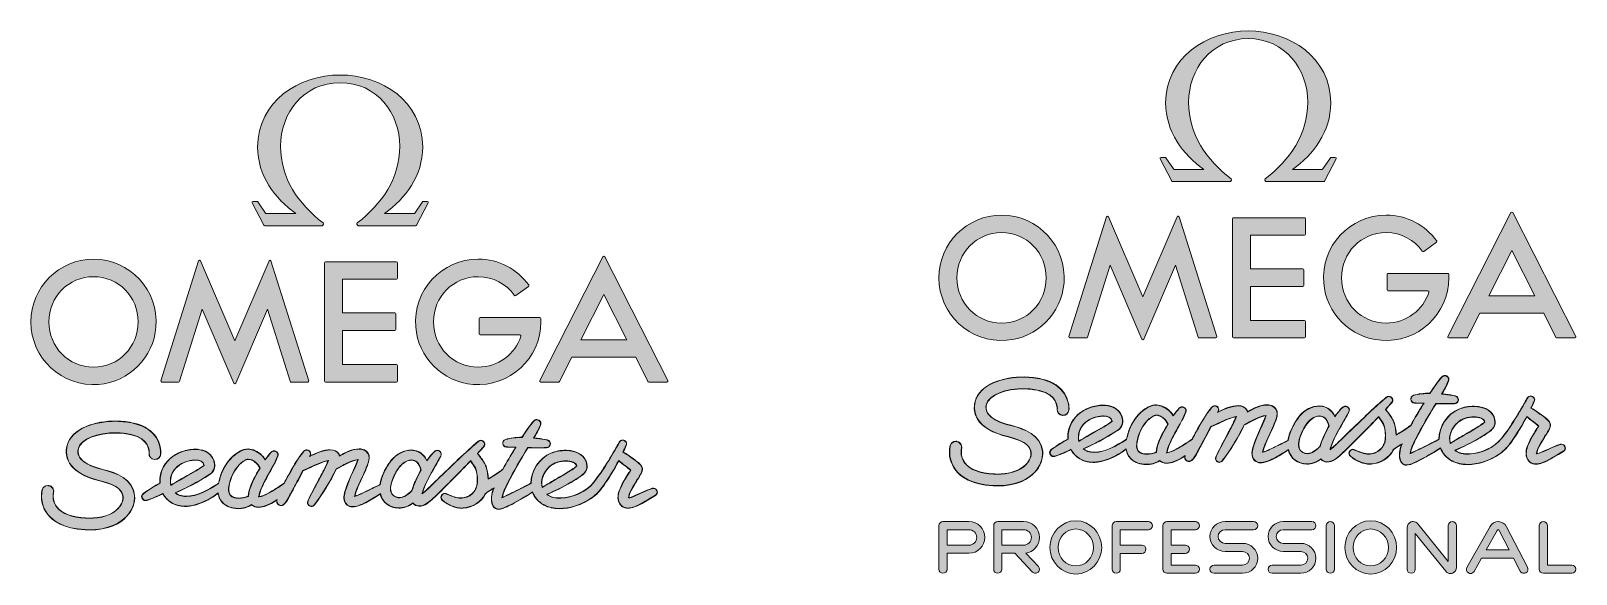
# Model space of a CAD drawing. Header units: millimetres. Extents: x 126 to 665, y -217 to -28.
import ezdxf

# ---------------------------------------------------------------- set-up
doc = ezdxf.new("R2010")
doc.units = ezdxf.units.MM
doc.header["$MEASUREMENT"] = 0
doc.layers.add('Layer 1', color=7, linetype='Continuous', lineweight=0)
doc.layers.add('Layer 2', color=7, linetype='Continuous', lineweight=0)

# ---------------------------------------------------------------- blocks, each defined once
blk = doc.blocks.new('Block_2')
at = {"layer": 'Layer 1'}
h = blk.add_hatch(color=7, dxfattribs=at)
h.dxf.hatch_style = 2
edge = h.paths.add_edge_path()
edge.add_spline(control_points=[(156.24, -163.48), (148.99, -163.37), (140.51, -165.99), (139.02, -171.98), (138.46, -174.24), (138.74, -176.32), (139.86, -178.16), (141.55, -180.95), (145.13, -183.03), (150.51, -184.35), (157.19, -185.98), (158.29, -188.05), (158.47, -189.85), (158.58, -190.85), (158.19, -192.45), (156.79, -193.93), (154.67, -196.16), (150.98, -197.35), (146.4, -197.28), (146.11, -197.28), (145.8, -197.27), (145.5, -197.26), (140.74, -197.02), (137.29, -195.71), (135.53, -193.48), (134.01, -191.55), (134.13, -189.43), (134.34, -188.34), (134.44, -187.79), (134.33, -187.24), (134.02, -186.78), (133.7, -186.33), (133.23, -186.02), (132.69, -185.91), (132.57, -185.89), (132.45, -185.88), (132.33, -185.88), (131.32, -185.86), (130.45, -186.57), (130.26, -187.57), (129.68, -190.65), (130.4, -193.66), (132.27, -196.05), (134.03, -198.28), (137.72, -201.02), (145.29, -201.4), (145.66, -201.42), (146.04, -201.43), (146.41, -201.44), (153.73, -201.54), (157.73, -198.96), (159.8, -196.78), (161.81, -194.66), (162.86, -191.91), (162.6, -189.43), (162, -183.61), (156.35, -181.51), (151.49, -180.32), (147.28, -179.29), (144.49, -177.8), (143.41, -176.01), (142.88, -175.14), (142.76, -174.14), (143.05, -172.98), (143.82, -169.89), (149.62, -167.54), (156.26, -167.64), (158.05, -167.67), (159.79, -167.87), (161.42, -168.24), (167.77, -169.7), (167.66, -174.17), (167.63, -174.68), (167.53, -175.8), (168.38, -176.81), (169.51, -176.91), (169.56, -176.91), (169.6, -176.91), (169.65, -176.92), (170.74, -176.93), (171.66, -176.1), (171.76, -175.03), (172.02, -172.09), (170.4, -166.05), (162.35, -164.2), (160.4, -163.75), (158.35, -163.51), (156.24, -163.48), (156.24, -163.48), (156.24, -163.48), (156.24, -163.48)], knot_values=[0, 0, 0, 0, 1, 1, 1, 2, 2, 2, 3, 3, 3, 4, 4, 4, 5, 5, 5, 6, 6, 6, 7, 7, 7, 8, 8, 8, 9, 9, 9, 10, 10, 10, 11, 11, 11, 12, 12, 12, 13, 13, 13, 14, 14, 14, 15, 15, 15, 16, 16, 16, 17, 17, 17, 18, 18, 18, 19, 19, 19, 20, 20, 20, 21, 21, 21, 22, 22, 22, 23, 23, 23, 24, 24, 24, 25, 25, 25, 26, 26, 26, 27, 27, 27, 28, 28, 28, 29, 29, 29, 30, 30, 30, 30], degree=3, periodic=0)
edge = h.paths.add_edge_path()
edge.add_spline(control_points=[(156.24, -163.57), (158.3, -163.6), (160.37, -163.84), (162.33, -164.29), (170.32, -166.12), (171.93, -172.11), (171.67, -175.02), (171.58, -176.07), (170.69, -176.84), (169.65, -176.83), (169.61, -176.83), (169.56, -176.82), (169.52, -176.82), (168.43, -176.72), (167.63, -175.77), (167.71, -174.68), (167.75, -174.16), (167.85, -169.63), (161.44, -168.16), (159.75, -167.77), (158, -167.58), (156.26, -167.55), (149.84, -167.46), (143.78, -169.68), (142.96, -172.96), (142.67, -174.15), (142.79, -175.16), (143.33, -176.06), (144.43, -177.87), (147.24, -179.37), (151.47, -180.4), (156.3, -181.58), (161.91, -183.68), (162.51, -189.43), (162.77, -191.89), (161.73, -194.62), (159.74, -196.72), (157.65, -198.92), (153.66, -201.45), (146.41, -201.35), (146.05, -201.34), (145.67, -201.33), (145.3, -201.31), (137.76, -200.94), (134.09, -198.21), (132.34, -195.99), (130.48, -193.63), (129.77, -190.64), (130.35, -187.58), (130.53, -186.62), (131.38, -185.95), (132.33, -185.97), (132.44, -185.97), (132.56, -185.98), (132.67, -186), (133.75, -186.2), (134.46, -187.24), (134.25, -188.32), (134.05, -189.43), (133.92, -191.58), (135.46, -193.54), (137.24, -195.79), (140.71, -197.11), (145.49, -197.34), (145.8, -197.36), (146.1, -197.37), (146.4, -197.37), (151.01, -197.44), (154.7, -196.26), (156.85, -193.99), (158.27, -192.49), (158.67, -190.87), (158.56, -189.84), (158.37, -188.01), (157.27, -185.91), (150.53, -184.26), (145.17, -182.96), (141.61, -180.89), (139.93, -178.12), (138.83, -176.29), (138.55, -174.24), (139.11, -172), (140.5, -166.39), (148.31, -163.45), (156.24, -163.57)], knot_values=[0, 0, 0, 0, 1, 1, 1, 2, 2, 2, 3, 3, 3, 4, 4, 4, 5, 5, 5, 6, 6, 6, 7, 7, 7, 8, 8, 8, 9, 9, 9, 10, 10, 10, 11, 11, 11, 12, 12, 12, 13, 13, 13, 14, 14, 14, 15, 15, 15, 16, 16, 16, 17, 17, 17, 18, 18, 18, 19, 19, 19, 20, 20, 20, 21, 21, 21, 22, 22, 22, 23, 23, 23, 24, 24, 24, 25, 25, 25, 26, 26, 26, 27, 27, 27, 28, 28, 28, 28], degree=3, periodic=0)
edge.add_line((156.24, -163.57), (156.24, -163.57))
h = blk.add_hatch(color=7, dxfattribs=at)
h.dxf.hatch_style = 2
edge = h.paths.add_edge_path()
edge.add_spline(control_points=[(146.41, -201.39), (146.04, -201.39), (145.67, -201.37), (145.29, -201.36), (137.74, -200.98), (134.06, -198.25), (132.31, -196.02), (130.44, -193.64), (129.73, -190.64), (130.31, -187.57), (130.49, -186.6), (131.34, -185.91), (132.33, -185.92), (132.45, -185.92), (132.56, -185.94), (132.68, -185.96), (133.21, -186.06), (133.67, -186.36), (133.98, -186.81), (134.29, -187.26), (134.4, -187.8), (134.3, -188.33), (134.09, -189.43), (133.97, -191.56), (135.5, -193.51), (137.27, -195.75), (140.72, -197.06), (145.5, -197.3), (145.8, -197.31), (146.1, -197.32), (146.4, -197.33), (151, -197.4), (154.7, -196.2), (156.82, -193.96), (158.23, -192.47), (158.62, -190.86), (158.52, -189.85), (158.33, -188.03), (157.23, -185.95), (150.52, -184.31), (145.15, -183), (141.58, -180.92), (139.89, -178.14), (138.79, -176.31), (138.51, -174.24), (139.06, -171.99), (140.55, -166.02), (149, -163.42), (156.24, -163.52), (158.34, -163.55), (160.39, -163.8), (162.34, -164.24), (170.36, -166.09), (171.98, -172.1), (171.72, -175.02), (171.62, -176.08), (170.72, -176.89), (169.65, -176.87), (169.61, -176.87), (169.56, -176.87), (169.51, -176.86), (168.41, -176.77), (167.58, -175.78), (167.67, -174.68), (167.7, -174.17), (167.81, -169.67), (161.43, -168.2), (159.79, -167.83), (158.06, -167.62), (156.26, -167.6), (149.6, -167.5), (143.78, -169.86), (143.01, -172.97), (142.71, -174.14), (142.83, -175.15), (143.37, -176.04), (144.46, -177.84), (147.26, -179.33), (151.48, -180.36), (156.32, -181.55), (161.96, -183.65), (162.56, -189.43), (162.81, -191.9), (161.77, -194.64), (159.77, -196.75), (157.7, -198.93), (153.71, -201.5), (146.41, -201.39)], knot_values=[0, 0, 0, 0, 1, 1, 1, 2, 2, 2, 3, 3, 3, 4, 4, 4, 5, 5, 5, 6, 6, 6, 7, 7, 7, 8, 8, 8, 9, 9, 9, 10, 10, 10, 11, 11, 11, 12, 12, 12, 13, 13, 13, 14, 14, 14, 15, 15, 15, 16, 16, 16, 17, 17, 17, 18, 18, 18, 19, 19, 19, 20, 20, 20, 21, 21, 21, 22, 22, 22, 23, 23, 23, 24, 24, 24, 25, 25, 25, 26, 26, 26, 27, 27, 27, 28, 28, 28, 29, 29, 29, 29], degree=3, periodic=0)
for points, knots in [([(156.24, -163.48), (148.99, -163.37), (140.51, -165.99), (139.02, -171.98), (138.46, -174.24), (138.74, -176.32), (139.86, -178.16), (141.55, -180.95), (145.13, -183.03), (150.51, -184.35), (157.19, -185.98), (158.29, -188.05), (158.47, -189.85), (158.58, -190.85), (158.19, -192.45), (156.79, -193.93), (154.67, -196.16), (150.98, -197.35), (146.4, -197.28), (146.11, -197.28), (145.8, -197.27), (145.5, -197.26), (140.74, -197.02), (137.29, -195.71), (135.53, -193.48), (134.01, -191.55), (134.13, -189.43), (134.34, -188.34), (134.44, -187.79), (134.33, -187.24), (134.02, -186.78), (133.7, -186.33), (133.23, -186.02), (132.69, -185.91), (132.57, -185.89), (132.45, -185.88), (132.33, -185.88), (131.32, -185.86), (130.45, -186.57), (130.26, -187.57), (129.68, -190.65), (130.4, -193.66), (132.27, -196.05), (134.03, -198.28), (137.72, -201.02), (145.29, -201.4), (145.66, -201.42), (146.04, -201.43), (146.41, -201.44), (153.73, -201.54), (157.73, -198.96), (159.8, -196.78), (161.81, -194.66), (162.86, -191.91), (162.6, -189.43), (162, -183.61), (156.35, -181.51), (151.49, -180.32), (147.28, -179.29), (144.49, -177.8), (143.41, -176.01), (142.88, -175.14), (142.76, -174.14), (143.05, -172.98), (143.82, -169.89), (149.62, -167.54), (156.26, -167.64), (158.05, -167.67), (159.79, -167.87), (161.42, -168.24), (167.77, -169.7), (167.66, -174.17), (167.63, -174.68), (167.53, -175.8), (168.38, -176.81), (169.51, -176.91), (169.56, -176.91), (169.6, -176.91), (169.65, -176.92), (170.74, -176.93), (171.66, -176.1), (171.76, -175.03), (172.02, -172.09), (170.4, -166.05), (162.35, -164.2), (160.4, -163.75), (158.35, -163.51), (156.24, -163.48), (156.24, -163.48), (156.24, -163.48), (156.24, -163.48)], [0, 0, 0, 0, 1, 1, 1, 2, 2, 2, 3, 3, 3, 4, 4, 4, 5, 5, 5, 6, 6, 6, 7, 7, 7, 8, 8, 8, 9, 9, 9, 10, 10, 10, 11, 11, 11, 12, 12, 12, 13, 13, 13, 14, 14, 14, 15, 15, 15, 16, 16, 16, 17, 17, 17, 18, 18, 18, 19, 19, 19, 20, 20, 20, 21, 21, 21, 22, 22, 22, 23, 23, 23, 24, 24, 24, 25, 25, 25, 26, 26, 26, 27, 27, 27, 28, 28, 28, 29, 29, 29, 30, 30, 30, 30]), ([(146.41, -201.39), (146.04, -201.39), (145.67, -201.37), (145.29, -201.36), (137.74, -200.98), (134.06, -198.25), (132.31, -196.02), (130.44, -193.64), (129.73, -190.64), (130.31, -187.57), (130.49, -186.6), (131.34, -185.91), (132.33, -185.92), (132.45, -185.92), (132.56, -185.94), (132.68, -185.96), (133.21, -186.06), (133.67, -186.36), (133.98, -186.81), (134.29, -187.26), (134.4, -187.8), (134.3, -188.33), (134.09, -189.43), (133.97, -191.56), (135.5, -193.51), (137.27, -195.75), (140.72, -197.06), (145.5, -197.3), (145.8, -197.31), (146.1, -197.32), (146.4, -197.33), (151, -197.4), (154.7, -196.2), (156.82, -193.96), (158.23, -192.47), (158.62, -190.86), (158.52, -189.85), (158.33, -188.03), (157.23, -185.95), (150.52, -184.31), (145.15, -183), (141.58, -180.92), (139.89, -178.14), (138.79, -176.31), (138.51, -174.24), (139.06, -171.99), (140.55, -166.02), (149, -163.42), (156.24, -163.52), (158.34, -163.55), (160.39, -163.8), (162.34, -164.24), (170.36, -166.09), (171.98, -172.1), (171.72, -175.02), (171.62, -176.08), (170.72, -176.89), (169.65, -176.87), (169.61, -176.87), (169.56, -176.87), (169.51, -176.86), (168.41, -176.77), (167.58, -175.78), (167.67, -174.68), (167.7, -174.17), (167.81, -169.67), (161.43, -168.2), (159.79, -167.83), (158.06, -167.62), (156.26, -167.6), (149.6, -167.5), (143.78, -169.86), (143.01, -172.97), (142.71, -174.14), (142.83, -175.15), (143.37, -176.04), (144.46, -177.84), (147.26, -179.33), (151.48, -180.36), (156.32, -181.55), (161.96, -183.65), (162.56, -189.43), (162.81, -191.9), (161.77, -194.64), (159.77, -196.75), (157.7, -198.93), (153.71, -201.5), (146.41, -201.39)], [0, 0, 0, 0, 1, 1, 1, 2, 2, 2, 3, 3, 3, 4, 4, 4, 5, 5, 5, 6, 6, 6, 7, 7, 7, 8, 8, 8, 9, 9, 9, 10, 10, 10, 11, 11, 11, 12, 12, 12, 13, 13, 13, 14, 14, 14, 15, 15, 15, 16, 16, 16, 17, 17, 17, 18, 18, 18, 19, 19, 19, 20, 20, 20, 21, 21, 21, 22, 22, 22, 23, 23, 23, 24, 24, 24, 25, 25, 25, 26, 26, 26, 27, 27, 27, 28, 28, 28, 29, 29, 29, 29]), ([(156.24, -163.57), (158.3, -163.6), (160.37, -163.84), (162.33, -164.29), (170.32, -166.12), (171.93, -172.11), (171.67, -175.02), (171.58, -176.07), (170.69, -176.84), (169.65, -176.83), (169.61, -176.83), (169.56, -176.82), (169.52, -176.82), (168.43, -176.72), (167.63, -175.77), (167.71, -174.68), (167.75, -174.16), (167.85, -169.63), (161.44, -168.16), (159.75, -167.77), (158, -167.58), (156.26, -167.55), (149.84, -167.46), (143.78, -169.68), (142.96, -172.96), (142.67, -174.15), (142.79, -175.16), (143.33, -176.06), (144.43, -177.87), (147.24, -179.37), (151.47, -180.4), (156.3, -181.58), (161.91, -183.68), (162.51, -189.43), (162.77, -191.89), (161.73, -194.62), (159.74, -196.72), (157.65, -198.92), (153.66, -201.45), (146.41, -201.35), (146.05, -201.34), (145.67, -201.33), (145.3, -201.31), (137.76, -200.94), (134.09, -198.21), (132.34, -195.99), (130.48, -193.63), (129.77, -190.64), (130.35, -187.58), (130.53, -186.62), (131.38, -185.95), (132.33, -185.97), (132.44, -185.97), (132.56, -185.98), (132.67, -186), (133.75, -186.2), (134.46, -187.24), (134.25, -188.32), (134.05, -189.43), (133.92, -191.58), (135.46, -193.54), (137.24, -195.79), (140.71, -197.11), (145.49, -197.34), (145.8, -197.36), (146.1, -197.37), (146.4, -197.37), (151.01, -197.44), (154.7, -196.26), (156.85, -193.99), (158.27, -192.49), (158.67, -190.87), (158.56, -189.84), (158.37, -188.01), (157.27, -185.91), (150.53, -184.26), (145.17, -182.96), (141.61, -180.89), (139.93, -178.12), (138.83, -176.29), (138.55, -174.24), (139.11, -172), (140.5, -166.39), (148.31, -163.45), (156.24, -163.57)], [0, 0, 0, 0, 1, 1, 1, 2, 2, 2, 3, 3, 3, 4, 4, 4, 5, 5, 5, 6, 6, 6, 7, 7, 7, 8, 8, 8, 9, 9, 9, 10, 10, 10, 11, 11, 11, 12, 12, 12, 13, 13, 13, 14, 14, 14, 15, 15, 15, 16, 16, 16, 17, 17, 17, 18, 18, 18, 19, 19, 19, 20, 20, 20, 21, 21, 21, 22, 22, 22, 23, 23, 23, 24, 24, 24, 25, 25, 25, 26, 26, 26, 27, 27, 27, 28, 28, 28, 28])]:
    blk.add_open_spline(points, degree=3, knots=knots, dxfattribs=at)
blk = doc.blocks.new('Block_3')
at = {"layer": 'Layer 1'}
h = blk.add_hatch(color=7, dxfattribs=at)
h.dxf.hatch_style = 2
edge = h.paths.add_edge_path()
edge.add_spline(control_points=[(175.26, -185.83), (175.2, -185.52), (175.16, -185.21), (175.16, -184.9), (175.03, -183.07), (175.63, -181.37), (176.89, -180), (178.49, -178.25), (181.01, -177.18), (183.63, -177.13), (183.67, -177.13), (183.71, -177.13), (183.76, -177.14), (185.62, -177.16), (186.6, -177.75), (186.75, -178.92), (186.75, -178.92), (186.75, -178.93), (186.75, -178.93), (184.84, -180.27), (182.74, -181.45), (180.71, -182.59), (178.89, -183.61), (177.02, -184.66), (175.26, -185.83), (175.26, -185.83), (175.26, -185.83), (175.26, -185.83)], knot_values=[0, 0, 0, 0, 1, 1, 1, 2, 2, 2, 3, 3, 3, 4, 4, 4, 5, 5, 5, 6, 6, 6, 7, 7, 7, 8, 8, 8, 9, 9, 9, 9], degree=3, periodic=0)
edge = h.paths.add_edge_path()
edge.add_spline(control_points=[(198.69, -190.31), (196.94, -190.28), (195.87, -189.62), (195.52, -188.34), (195.24, -186.41), (196.03, -184.08), (196.65, -182.5), (197.75, -180.04), (199.33, -178.19), (201.2, -177.16), (201.39, -177.07), (201.76, -176.89), (201.93, -176.85), (202.02, -176.84), (202.13, -176.84), (202.23, -176.84), (203.76, -176.86), (205.63, -178.29), (206.25, -179.91), (206.25, -179.91), (205.79, -180.69), (205.79, -180.69), (205.79, -180.69), (205.59, -181.03), (205.59, -181.03), (205.47, -181.26), (205.33, -181.52), (205.17, -181.79), (204.01, -183.89), (202.25, -187.05), (202.23, -189.69), (201.47, -189.94), (200.07, -190.33), (198.69, -190.31), (198.69, -190.31), (198.69, -190.31), (198.69, -190.31)], knot_values=[0, 0, 0, 0, 1, 1, 1, 2, 2, 2, 3, 3, 3, 4, 4, 4, 5, 5, 5, 6, 6, 6, 7, 7, 7, 8, 8, 8, 9, 9, 9, 10, 10, 10, 11, 11, 11, 12, 12, 12, 12], degree=3, periodic=0)
edge = h.paths.add_edge_path()
edge.add_spline(control_points=[(254.95, -190.12), (254.44, -190.11), (253.93, -189.99), (253.4, -189.74), (252.71, -189.39), (252.25, -188.84), (252.04, -188.09), (251.31, -185.43), (253.88, -181.2), (254.41, -180.38), (255.39, -178.74), (257.36, -177.1), (259.21, -177.12), (259.9, -177.13), (260.53, -177.38), (261.08, -177.85), (261.7, -178.42), (262.18, -179.4), (262.42, -180.61), (261.66, -181.97), (261.01, -183.24), (260.46, -184.5), (260.46, -184.5), (260.29, -184.92), (260.29, -184.92), (259.92, -185.82), (259.54, -186.75), (259.28, -187.7), (257.96, -188.91), (256.6, -190.15), (254.95, -190.12), (254.95, -190.12), (254.95, -190.12), (254.95, -190.12)], knot_values=[0, 0, 0, 0, 1, 1, 1, 2, 2, 2, 3, 3, 3, 4, 4, 4, 5, 5, 5, 6, 6, 6, 7, 7, 7, 8, 8, 8, 9, 9, 9, 10, 10, 10, 11, 11, 11, 11], degree=3, periodic=0)
edge = h.paths.add_edge_path()
edge.add_spline(control_points=[(304.85, -186.54), (304.19, -184.15), (305.24, -181.3), (307.56, -179.24), (308.86, -178.1), (310.97, -177.41), (313.06, -177.44), (313.97, -177.45), (314.82, -177.6), (315.53, -177.87), (316.3, -178.22), (316.72, -178.65), (316.77, -179.16), (316.43, -179.48), (315.73, -179.98), (315.18, -180.34), (313.48, -181.43), (311.7, -182.47), (309.98, -183.46), (308.28, -184.44), (306.54, -185.46), (304.85, -186.54), (304.85, -186.54), (304.85, -186.54), (304.85, -186.54)], knot_values=[0, 0, 0, 0, 1, 1, 1, 2, 2, 2, 3, 3, 3, 4, 4, 4, 5, 5, 5, 6, 6, 6, 7, 7, 7, 8, 8, 8, 8], degree=3, periodic=0)
edge = h.paths.add_edge_path()
edge.add_spline(control_points=[(302.9, -162.94), (302.51, -162.94), (302.15, -163.09), (301.88, -163.39), (300.35, -165.08), (299.11, -166.9), (297.72, -169.12), (295.56, -169.12), (293.67, -169.36), (291.96, -169.85), (291.19, -170.1), (290.92, -170.8), (291, -171.38), (291.08, -171.96), (291.53, -172.56), (292.33, -172.59), (292.33, -172.59), (292.39, -172.59), (292.39, -172.59), (292.39, -172.59), (295.48, -172.7), (295.48, -172.7), (295.48, -172.7), (295.44, -172.76), (295.44, -172.76), (295.36, -172.89), (295.29, -173.01), (295.21, -173.13), (293.83, -175.36), (292.37, -177.77), (291, -180.28), (290.84, -180.4), (290.68, -180.52), (290.52, -180.64), (290.26, -180.84), (290, -181.03), (289.75, -181.22), (288.87, -181.88), (287.96, -182.41), (287, -182.98), (286.67, -183.17), (286.32, -183.38), (285.98, -183.59), (285.96, -183.2), (285.94, -182.84), (285.9, -182.49), (285.71, -180.78), (285.38, -179.51), (284.81, -178.36), (284.18, -177.19), (283.44, -176.25), (282.66, -175.25), (282.54, -175.1), (282.42, -174.95), (282.31, -174.79), (282.31, -174.79), (282.32, -174.78), (282.32, -174.78), (282.32, -174.78), (282.38, -174.71), (282.38, -174.71), (282.62, -174.46), (282.85, -174.2), (283.08, -173.95), (283.52, -173.47), (283.97, -172.97), (284.41, -172.46), (284.77, -172.04), (284.85, -171.51), (284.63, -171.03), (284.4, -170.53), (283.9, -170.2), (283.38, -170.19), (283.07, -170.18), (282.76, -170.3), (282.5, -170.51), (278.23, -174.1), (272.91, -179.25), (268.22, -183.79), (267.05, -184.92), (265.93, -186), (264.89, -187), (264.89, -187), (264.6, -187.26), (264.6, -187.26), (264.08, -187.74), (263.54, -188.23), (263, -188.64), (263, -188.63), (263, -188.61), (263.01, -188.6), (263.92, -185.35), (265.65, -182.38), (267.32, -179.5), (268.04, -178.27), (268.78, -176.99), (269.45, -175.71), (269.72, -175.18), (269.63, -174.53), (269.22, -174.1), (268.96, -173.82), (268.6, -173.66), (268.22, -173.66), (267.85, -173.65), (267.5, -173.79), (267.23, -174.04), (266.3, -174.92), (265.42, -175.94), (264.55, -177.17), (264.27, -176.55), (263.91, -176), (263.49, -175.53), (262.35, -174.27), (260.85, -173.58), (259.16, -173.56), (256.66, -173.52), (253.84, -174.96), (252.13, -177.14), (250.32, -179.4), (249.03, -181.98), (248.38, -184.6), (248.3, -184.91), (248.24, -185.24), (248.18, -185.61), (247.08, -186.11), (245.99, -186.66), (244.93, -187.18), (243.89, -187.7), (242.82, -188.23), (241.74, -188.72), (241.74, -188.72), (241.45, -188.85), (241.45, -188.85), (240.79, -189.14), (240.11, -189.44), (239.45, -189.61), (239.94, -187.5), (240.92, -185.44), (241.86, -183.44), (242.47, -182.16), (243.1, -180.84), (243.6, -179.51), (243.66, -179.34), (243.72, -179.18), (243.78, -179.03), (244.1, -178.17), (244.36, -177.49), (244.45, -176.36), (244.56, -175.25), (243.77, -173.96), (242.74, -173.52), (242.23, -173.3), (241.63, -173.18), (240.98, -173.17), (238.52, -173.13), (235.68, -174.63), (234.13, -175.57), (234.08, -175.35), (234, -175.16), (233.9, -174.99), (233.28, -174), (232.25, -173.48), (230.83, -173.46), (228.59, -173.43), (225.82, -174.63), (223.82, -175.69), (223.86, -175.58), (223.9, -175.48), (223.94, -175.38), (224.16, -174.83), (224, -174.21), (223.56, -173.82), (223.31, -173.61), (223, -173.49), (222.67, -173.48), (222.26, -173.48), (221.87, -173.65), (221.6, -173.97), (219.68, -176.24), (218.2, -178.84), (216.78, -181.35), (216.6, -181.67), (216.42, -181.99), (216.23, -182.31), (215.65, -183.34), (215.12, -184.37), (214.71, -185.16), (214.71, -185.16), (214.52, -185.29), (214.52, -185.29), (212.73, -186.48), (211.04, -187.61), (209.29, -188.56), (209.29, -188.56), (209.01, -188.7), (209.01, -188.7), (208.08, -189.17), (207.03, -189.71), (206.07, -189.78), (206.11, -188.77), (206.52, -187.78), (207, -186.64), (207, -186.64), (207.13, -186.31), (207.13, -186.31), (207.87, -184.62), (208.79, -182.99), (209.69, -181.42), (210.71, -179.62), (211.76, -177.76), (212.56, -175.78), (212.77, -175.24), (212.63, -174.63), (212.21, -174.23), (211.95, -173.99), (211.61, -173.86), (211.26, -173.85), (210.86, -173.85), (210.48, -174.01), (210.21, -174.3), (209.53, -175.03), (208.86, -175.87), (208.17, -176.87), (207.83, -176.34), (207.44, -175.86), (207, -175.43), (205.6, -174.06), (203.8, -173.23), (202.19, -173.21), (201.65, -173.2), (201.13, -173.28), (200.63, -173.44), (199.96, -173.65), (199.17, -174.04), (198.29, -174.62), (196.11, -176.11), (194.33, -178.31), (193.14, -180.97), (192.48, -182.62), (192.06, -183.97), (191.82, -185.21), (191.75, -185.24), (191.68, -185.28), (191.62, -185.32), (188.44, -187.27), (184.47, -189.71), (180.56, -189.65), (179.78, -189.64), (179.02, -189.53), (178.3, -189.32), (177.77, -189.14), (177.28, -188.87), (176.85, -188.51), (180.5, -186.98), (184.33, -184.94), (188.87, -182.07), (190.57, -181.09), (190.87, -178.88), (190.29, -177.29), (189.07, -173.88), (185.68, -173.32), (183.77, -173.29), (182.22, -173.27), (180.54, -173.57), (179.05, -174.12), (175.9, -175.22), (173.33, -177.55), (172.17, -180.37), (171.55, -181.94), (171.28, -183.54), (171.39, -185.11), (169.6, -186.05), (167.71, -187.23), (165.59, -188.72), (165.11, -189.07), (164.92, -189.65), (165.1, -190.23), (165.29, -190.81), (165.8, -191.21), (166.38, -191.22), (166.52, -191.22), (166.67, -191.2), (166.81, -191.16), (168.95, -190.47), (170.79, -189.69), (172.44, -188.8), (173.92, -191.54), (176.75, -193.2), (180.04, -193.25), (180.64, -193.26), (181.25, -193.22), (181.87, -193.12), (185.09, -192.69), (187.84, -191.2), (189.87, -189.96), (190.46, -189.58), (191.06, -189.16), (191.71, -188.69), (191.94, -190.1), (192.55, -191.29), (193.54, -192.22), (194.78, -193.32), (196.62, -193.97), (198.59, -194), (200.38, -194.03), (202.07, -193.56), (203.38, -192.7), (204.04, -193.26), (204.86, -193.55), (205.81, -193.56), (207.52, -193.59), (209.66, -192.74), (212.17, -191.04), (212.16, -191.16), (212.15, -191.27), (212.15, -191.37), (212.12, -191.75), (212.25, -192.12), (212.52, -192.41), (212.81, -192.74), (213.24, -192.93), (213.67, -192.94), (214.03, -192.94), (214.37, -192.82), (214.63, -192.58), (215.49, -191.88), (216.11, -190.69), (216.65, -189.63), (216.87, -189.2), (217.08, -188.79), (217.3, -188.44), (217.54, -187.98), (217.79, -187.52), (218.04, -187.07), (218.55, -186.11), (219.09, -185.12), (219.6, -184.14), (219.6, -184.14), (221.35, -180.83), (221.35, -180.83), (222.25, -180.44), (223.15, -180.03), (224.01, -179.63), (225.19, -179.08), (226.3, -178.56), (227.45, -178.11), (227.45, -178.11), (227.69, -178.02), (227.69, -178.02), (228.43, -177.76), (229.27, -177.45), (230.04, -177.33), (229.41, -179.07), (228.49, -180.78), (227.6, -182.44), (227.29, -183.02), (226.97, -183.63), (226.66, -184.22), (226.66, -184.22), (226.47, -184.58), (226.47, -184.58), (225.31, -186.74), (224.1, -188.99), (223.02, -191.25), (222.73, -191.83), (222.9, -192.54), (223.41, -192.94), (223.65, -193.12), (223.93, -193.22), (224.23, -193.23), (224.67, -193.23), (225.07, -193.04), (225.34, -192.69), (228.47, -188.51), (230.96, -184.42), (232.95, -180.19), (233.5, -179.92), (234.06, -179.62), (234.6, -179.34), (236.48, -178.34), (238.42, -177.31), (240.46, -176.96), (240.35, -177.27), (240.21, -177.65), (240.04, -178.08), (239.59, -179.19), (239.08, -180.29), (238.59, -181.35), (237.63, -183.46), (236.64, -185.63), (235.95, -187.99), (235.76, -188.73), (235.54, -189.69), (235.63, -190.61), (235.67, -191.74), (236.48, -192.86), (237.51, -193.21), (237.84, -193.33), (238.21, -193.39), (238.63, -193.4), (239.44, -193.41), (240.23, -193.19), (240.63, -193.05), (242.51, -192.41), (244.04, -191.51), (245.65, -190.56), (246.59, -190), (247.51, -189.41), (248.29, -188.9), (249.01, -191.81), (251.57, -193.79), (254.7, -193.83), (256.48, -193.86), (258.24, -193.25), (259.65, -192.11), (260.22, -192.75), (261.01, -193.13), (261.78, -193.15), (263.88, -193.14), (265.41, -191.73), (266.75, -190.49), (267.02, -190.24), (267.27, -190), (267.53, -189.78), (267.53, -189.78), (268.01, -189.31), (268.01, -189.31), (271.92, -185.44), (275.97, -181.43), (279.85, -177.38), (280.1, -177.87), (280.41, -178.36), (280.68, -178.72), (281.86, -180.2), (282.05, -181.99), (282.15, -183.69), (282.4, -187.08), (280.48, -189.63), (277.26, -190.2), (276.98, -190.26), (276.68, -190.29), (276.36, -190.29), (275.13, -190.27), (273.53, -189.8), (271.47, -188.85), (271.27, -188.74), (271.05, -188.68), (270.84, -188.68), (270.27, -188.67), (269.75, -189.04), (269.53, -189.61), (269.33, -190.16), (269.48, -190.72), (269.94, -191.11), (272.22, -192.91), (274.5, -193.83), (276.71, -193.87), (276.89, -193.87), (277.07, -193.87), (277.25, -193.86), (280.64, -193.58), (283.6, -191.66), (284.98, -188.85), (284.99, -188.84), (284.99, -188.83), (285, -188.81), (285, -188.81), (285, -188.81), (285, -188.81), (285.2, -188.7), (285.37, -188.58), (285.52, -188.43), (286.24, -187.93), (287.01, -187.45), (287.83, -186.96), (287.16, -188.75), (286.51, -191.25), (287.71, -193.27), (288.16, -193.89), (288.77, -194.21), (289.53, -194.22), (290.52, -194.24), (291.57, -193.75), (292.51, -193.32), (292.74, -193.21), (292.97, -193.1), (293.18, -193.02), (295.81, -191.72), (298.49, -190.16), (301.39, -188.27), (302.09, -190.19), (303.47, -191.75), (305.39, -192.79), (307, -193.58), (308.8, -193.99), (310.74, -194.02), (314.5, -194.07), (318.69, -192.68), (322.23, -190.19), (323.64, -189.2), (324.99, -187.79), (326.23, -186.01), (328.04, -183.47), (329.77, -180.63), (331.5, -177.34), (332.2, -177.98), (332.98, -178.56), (333.73, -179.12), (334.37, -179.59), (335.02, -180.08), (335.6, -180.59), (335.42, -180.88), (335.23, -181.17), (335.05, -181.46), (334.13, -182.88), (333.19, -184.35), (332.43, -185.92), (332.43, -185.92), (332.31, -186.18), (332.31, -186.18), (331.63, -187.69), (331.04, -189), (331.28, -190.95), (331.45, -192.23), (332.59, -193.7), (334.14, -193.85), (334.32, -193.87), (334.5, -193.88), (334.68, -193.88), (335.54, -193.9), (336.24, -193.68), (337, -193.41), (338.85, -192.68), (340.44, -191.71), (341.98, -190.77), (342.72, -190.32), (343.48, -189.86), (344.26, -189.43), (344.93, -189.04), (345.04, -188.39), (344.91, -187.91), (344.78, -187.39), (344.33, -186.86), (343.63, -186.85), (343.48, -186.85), (343.33, -186.87), (343.18, -186.92), (341.76, -187.35), (340.36, -187.99), (339.01, -188.62), (337.9, -189.13), (336.85, -189.61), (335.79, -189.98), (335.54, -190.07), (335.24, -190.14), (335, -190.18), (335.17, -188.57), (336.14, -187), (337.08, -185.48), (337.34, -185.07), (337.58, -184.68), (337.8, -184.29), (337.96, -184.01), (338.16, -183.71), (338.37, -183.38), (338.88, -182.6), (339.45, -181.7), (339.69, -180.9), (339.85, -180.34), (339.75, -179.66), (339.41, -179.11), (339.04, -178.53), (338.44, -178.02), (337.96, -177.64), (337.67, -177.43), (337.39, -177.23), (337.11, -177.02), (335.81, -176.06), (334.46, -175.06), (333.03, -174.3), (333.44, -173.47), (333.8, -172.72), (334.12, -172.03), (334.32, -171.58), (334.29, -171.12), (334.05, -170.74), (333.79, -170.35), (333.34, -170.1), (332.86, -170.09), (332.37, -170.08), (331.94, -170.34), (331.68, -170.8), (331.68, -170.8), (331.48, -171.14), (331.48, -171.14), (328.8, -175.82), (326.02, -180.65), (322.64, -184.89), (320.13, -187.98), (315.79, -190.04), (311.31, -190.27), (311.06, -190.28), (310.82, -190.29), (310.58, -190.28), (308.95, -190.26), (307.55, -189.83), (306.52, -189.03), (309.19, -187.93), (311.92, -186.56), (314.87, -184.84), (315.1, -184.7), (315.34, -184.57), (315.57, -184.43), (316.91, -183.63), (318.3, -182.8), (319.47, -181.71), (320.16, -181.06), (320.55, -180.01), (320.49, -178.98), (320.12, -175.72), (317.37, -173.73), (313.13, -173.67), (311.28, -173.64), (309.34, -174), (307.82, -174.64), (303.77, -176.29), (300.85, -180.7), (300.85, -185.15), (299.97, -185.59), (299.1, -186.03), (298.23, -186.48), (296.07, -187.58), (293.83, -188.72), (291.65, -189.72), (291.65, -189.72), (291.4, -189.83), (291.4, -189.83), (291.23, -189.9), (291.05, -189.98), (290.86, -190.06), (291.19, -188.49), (291.98, -186.79), (292.76, -185.19), (294.85, -181.07), (297.29, -176.98), (299.82, -172.81), (300.36, -172.82), (300.9, -172.83), (301.41, -172.84), (301.89, -172.85), (302.36, -172.85), (302.79, -172.85), (303.86, -172.86), (305.11, -172.86), (306.33, -172.79), (306.94, -172.77), (307.47, -172.33), (307.62, -171.73), (307.7, -171.37), (307.64, -171), (307.45, -170.69), (307.26, -170.38), (306.95, -170.16), (306.59, -170.07), (305.56, -169.82), (304.45, -169.64), (303, -169.46), (302.64, -169.42), (302.28, -169.38), (301.92, -169.35), (302.74, -167.99), (303.58, -166.5), (304.22, -164.88), (304.4, -164.44), (304.36, -163.99), (304.1, -163.61), (303.83, -163.21), (303.37, -162.95), (302.9, -162.94), (302.9, -162.94), (302.9, -162.94), (302.9, -162.94)], knot_values=[0, 0, 0, 0, 1, 1, 1, 2, 2, 2, 3, 3, 3, 4, 4, 4, 5, 5, 5, 6, 6, 6, 7, 7, 7, 8, 8, 8, 9, 9, 9, 10, 10, 10, 11, 11, 11, 12, 12, 12, 13, 13, 13, 14, 14, 14, 15, 15, 15, 16, 16, 16, 17, 17, 17, 18, 18, 18, 19, 19, 19, 20, 20, 20, 21, 21, 21, 22, 22, 22, 23, 23, 23, 24, 24, 24, 25, 25, 25, 26, 26, 26, 27, 27, 27, 28, 28, 28, 29, 29, 29, 30, 30, 30, 31, 31, 31, 32, 32, 32, 33, 33, 33, 34, 34, 34, 35, 35, 35, 36, 36, 36, 37, 37, 37, 38, 38, 38, 39, 39, 39, 40, 40, 40, 41, 41, 41, 42, 42, 42, 43, 43, 43, 44, 44, 44, 45, 45, 45, 46, 46, 46, 47, 47, 47, 48, 48, 48, 49, 49, 49, 50, 50, 50, 51, 51, 51, 52, 52, 52, 53, 53, 53, 54, 54, 54, 55, 55, 55, 56, 56, 56, 57, 57, 57, 58, 58, 58, 59, 59, 59, 60, 60, 60, 61, 61, 61, 62, 62, 62, 63, 63, 63, 64, 64, 64, 65, 65, 65, 66, 66, 66, 67, 67, 67, 68, 68, 68, 69, 69, 69, 70, 70, 70, 71, 71, 71, 72, 72, 72, 73, 73, 73, 74, 74, 74, 75, 75, 75, 76, 76, 76, 77, 77, 77, 78, 78, 78, 79, 79, 79, 80, 80, 80, 81, 81, 81, 82, 82, 82, 83, 83, 83, 84, 84, 84, 85, 85, 85, 86, 86, 86, 87, 87, 87, 88, 88, 88, 89, 89, 89, 90, 90, 90, 91, 91, 91, 92, 92, 92, 93, 93, 93, 94, 94, 94, 95, 95, 95, 96, 96, 96, 97, 97, 97, 98, 98, 98, 99, 99, 99, 100, 100, 100, 101, 101, 101, 102, 102, 102, 103, 103, 103, 104, 104, 104, 105, 105, 105, 106, 106, 106, 107, 107, 107, 108, 108, 108, 109, 109, 109, 110, 110, 110, 111, 111, 111, 112, 112, 112, 113, 113, 113, 114, 114, 114, 115, 115, 115, 116, 116, 116, 117, 117, 117, 118, 118, 118, 119, 119, 119, 120, 120, 120, 121, 121, 121, 122, 122, 122, 123, 123, 123, 124, 124, 124, 125, 125, 125, 126, 126, 126, 127, 127, 127, 128, 128, 128, 129, 129, 129, 130, 130, 130, 131, 131, 131, 132, 132, 132, 133, 133, 133, 134, 134, 134, 135, 135, 135, 136, 136, 136, 137, 137, 137, 138, 138, 138, 139, 139, 139, 140, 140, 140, 141, 141, 141, 142, 142, 142, 143, 143, 143, 144, 144, 144, 145, 145, 145, 146, 146, 146, 147, 147, 147, 148, 148, 148, 149, 149, 149, 150, 150, 150, 151, 151, 151, 152, 152, 152, 153, 153, 153, 154, 154, 154, 155, 155, 155, 156, 156, 156, 157, 157, 157, 158, 158, 158, 159, 159, 159, 160, 160, 160, 161, 161, 161, 162, 162, 162, 163, 163, 163, 164, 164, 164, 165, 165, 165, 166, 166, 166, 167, 167, 167, 168, 168, 168, 169, 169, 169, 170, 170, 170, 171, 171, 171, 172, 172, 172, 173, 173, 173, 174, 174, 174, 175, 175, 175, 176, 176, 176, 177, 177, 177, 178, 178, 178, 179, 179, 179, 180, 180, 180, 181, 181, 181, 182, 182, 182, 183, 183, 183, 184, 184, 184, 185, 185, 185, 186, 186, 186, 187, 187, 187, 188, 188, 188, 189, 189, 189, 190, 190, 190, 191, 191, 191, 192, 192, 192, 193, 193, 193, 194, 194, 194, 195, 195, 195, 196, 196, 196, 197, 197, 197, 198, 198, 198, 199, 199, 199, 200, 200, 200, 201, 201, 201, 202, 202, 202, 203, 203, 203, 204, 204, 204, 205, 205, 205, 206, 206, 206, 207, 207, 207, 208, 208, 208, 209, 209, 209, 210, 210, 210, 211, 211, 211, 212, 212, 212, 213, 213, 213, 214, 214, 214, 215, 215, 215, 216, 216, 216, 217, 217, 217, 218, 218, 218, 219, 219, 219, 220, 220, 220, 221, 221, 221, 222, 222, 222, 223, 223, 223, 224, 224, 224, 225, 225, 225, 226, 226, 226, 227, 227, 227, 227], degree=3, periodic=0)
edge = h.paths.add_edge_path()
edge.add_spline(control_points=[(205.75, -189.88), (205.75, -189.88), (205.76, -189.88), (205.76, -189.88), (205.76, -189.88), (205.76, -189.88), (205.76, -189.88), (205.74, -189.87), (205.73, -189.87), (205.73, -189.87), (205.73, -189.87), (205.73, -189.87), (205.75, -189.88), (205.75, -189.88), (205.75, -189.88), (205.75, -189.88)], knot_values=[0, 0, 0, 0, 1, 1, 1, 2, 2, 2, 3, 3, 3, 4, 4, 4, 5, 5, 5, 5], degree=3, periodic=0)
edge.add_line((205.75, -189.88), (205.75, -189.88))
edge = h.paths.add_edge_path()
edge.add_spline(control_points=[(238.72, -189.82), (238.71, -189.82), (238.7, -189.82), (238.7, -189.82), (238.7, -189.82), (238.7, -189.82), (238.72, -189.82)], knot_values=[0, 0, 0, 0, 1, 1, 1, 2, 2, 2, 2], degree=3, periodic=0)
edge.add_line((238.72, -189.82), (238.72, -189.82))
edge = h.paths.add_edge_path()
edge.add_spline(control_points=[(334.68, -190.28), (334.69, -190.28), (334.69, -190.28), (334.69, -190.28), (334.69, -190.28), (334.69, -190.28), (334.7, -190.28), (334.69, -190.28), (334.68, -190.27), (334.68, -190.27), (334.67, -190.27), (334.67, -190.28), (334.68, -190.28), (334.68, -190.28), (334.68, -190.28), (334.68, -190.28)], knot_values=[0, 0, 0, 0, 1, 1, 1, 2, 2, 2, 3, 3, 3, 4, 4, 4, 5, 5, 5, 5], degree=3, periodic=0)
edge.add_line((334.68, -190.28), (334.68, -190.28))
edge = h.paths.add_edge_path()
edge.add_spline(control_points=[(175.2, -185.98), (178.97, -183.45), (183.19, -181.54), (186.84, -178.97), (186.84, -178.95), (186.85, -178.93), (186.84, -178.91), (186.65, -177.47), (185.28, -177.07), (183.76, -177.05), (183.71, -177.05), (183.67, -177.05), (183.63, -177.05), (179.26, -177.12), (174.74, -180.14), (175.07, -184.9), (175.08, -185.27), (175.12, -185.63), (175.2, -185.98)], knot_values=[0, 0, 0, 0, 1, 1, 1, 2, 2, 2, 3, 3, 3, 4, 4, 4, 5, 5, 5, 6, 6, 6, 6], degree=3, periodic=0)
edge.add_line((175.2, -185.98), (175.2, -185.98))
edge = h.paths.add_edge_path()
edge.add_spline(control_points=[(198.69, -190.39), (199.91, -190.41), (201.24, -190.11), (202.32, -189.75), (202.31, -186.79), (204.56, -183.12), (205.67, -181.07), (205.9, -180.69), (206.12, -180.3), (206.35, -179.92), (205.75, -178.3), (203.87, -176.78), (202.23, -176.75), (202.13, -176.75), (202.02, -176.75), (201.91, -176.77), (201.73, -176.81), (201.35, -176.99), (201.16, -177.08), (199.05, -178.25), (197.55, -180.27), (196.57, -182.47), (195.87, -184.24), (195.16, -186.46), (195.44, -188.36), (195.85, -189.86), (197.18, -190.37), (198.69, -190.39)], knot_values=[0, 0, 0, 0, 1, 1, 1, 2, 2, 2, 3, 3, 3, 4, 4, 4, 5, 5, 5, 6, 6, 6, 7, 7, 7, 8, 8, 8, 9, 9, 9, 9], degree=3, periodic=0)
edge.add_line((198.69, -190.39), (198.69, -190.39))
edge = h.paths.add_edge_path()
edge.add_spline(control_points=[(254.95, -190.21), (256.61, -190.23), (257.98, -189.02), (259.36, -187.75), (259.66, -186.65), (260.11, -185.59), (260.54, -184.54), (261.13, -183.19), (261.8, -181.89), (262.51, -180.63), (262.28, -179.44), (261.81, -178.4), (261.13, -177.79), (260.54, -177.27), (259.88, -177.05), (259.21, -177.04), (257.32, -177.01), (255.32, -178.69), (254.33, -180.34), (252.9, -182.58), (250.05, -188.16), (253.37, -189.82), (253.93, -190.08), (254.45, -190.2), (254.95, -190.21)], knot_values=[0, 0, 0, 0, 1, 1, 1, 2, 2, 2, 3, 3, 3, 4, 4, 4, 5, 5, 5, 6, 6, 6, 7, 7, 7, 8, 8, 8, 8], degree=3, periodic=0)
edge.add_line((254.95, -190.21), (254.95, -190.21))
edge = h.paths.add_edge_path()
edge.add_spline(control_points=[(304.8, -186.67), (308.23, -184.47), (311.83, -182.6), (315.22, -180.42), (315.75, -180.07), (316.51, -179.53), (316.87, -179.2), (316.83, -178.56), (316.28, -178.11), (315.56, -177.78), (314.83, -177.51), (313.96, -177.36), (313.07, -177.35), (311.08, -177.32), (308.91, -177.93), (307.5, -179.17), (304.99, -181.4), (304.1, -184.36), (304.8, -186.67)], knot_values=[0, 0, 0, 0, 1, 1, 1, 2, 2, 2, 3, 3, 3, 4, 4, 4, 5, 5, 5, 6, 6, 6, 6], degree=3, periodic=0)
edge.add_line((304.8, -186.67), (304.8, -186.67))
edge = h.paths.add_edge_path()
edge.add_spline(control_points=[(302.89, -163.03), (303.73, -163.04), (304.52, -163.88), (304.14, -164.84), (303.5, -166.47), (302.65, -167.96), (301.77, -169.42), (302.18, -169.46), (302.58, -169.5), (302.99, -169.54), (304.19, -169.69), (305.38, -169.87), (306.57, -170.16), (307.27, -170.32), (307.7, -171.02), (307.53, -171.71), (307.39, -172.29), (306.89, -172.68), (306.32, -172.7), (305.15, -172.77), (303.96, -172.77), (302.79, -172.76), (302.36, -172.76), (301.9, -172.76), (301.41, -172.75), (300.88, -172.74), (300.33, -172.73), (299.77, -172.72), (297.3, -176.81), (294.81, -180.96), (292.68, -185.15), (291.92, -186.72), (291.08, -188.49), (290.76, -190.13), (290.75, -190.15), (290.75, -190.17), (290.75, -190.2), (291.07, -190.07), (291.39, -189.93), (291.68, -189.8), (294.75, -188.4), (297.83, -186.76), (300.94, -185.2), (300.91, -180.94), (303.64, -176.43), (307.85, -174.72), (309.3, -174.11), (311.22, -173.73), (313.12, -173.76), (316.58, -173.81), (319.97, -175.2), (320.4, -178.99), (320.46, -179.94), (320.11, -180.98), (319.41, -181.65), (318.04, -182.92), (316.39, -183.82), (314.83, -184.77), (312.07, -186.37), (309.28, -187.81), (306.35, -189.01), (307.35, -189.83), (308.76, -190.35), (310.58, -190.37), (310.82, -190.38), (311.06, -190.37), (311.31, -190.36), (315.5, -190.14), (320.01, -188.27), (322.71, -184.95), (326.18, -180.6), (328.99, -175.67), (331.76, -170.84), (332.03, -170.37), (332.45, -170.17), (332.86, -170.18), (333.68, -170.19), (334.48, -170.99), (334.04, -171.99), (333.67, -172.78), (333.3, -173.56), (332.92, -174.34), (334.68, -175.27), (336.31, -176.55), (337.9, -177.71), (338.36, -178.07), (338.97, -178.58), (339.34, -179.16), (339.63, -179.64), (339.77, -180.3), (339.6, -180.87), (339.28, -181.99), (338.29, -183.28), (337.73, -184.25), (336.64, -186.12), (335.08, -188.18), (334.9, -190.28), (335.18, -190.25), (335.55, -190.16), (335.82, -190.06), (338.2, -189.23), (340.65, -187.78), (343.21, -187), (343.35, -186.96), (343.5, -186.94), (343.63, -186.94), (344.83, -186.96), (345.41, -188.67), (344.22, -189.35), (341.8, -190.69), (339.69, -192.26), (336.97, -193.33), (336.21, -193.59), (335.52, -193.81), (334.68, -193.8), (334.51, -193.79), (334.33, -193.78), (334.15, -193.76), (332.72, -193.62), (331.54, -192.25), (331.37, -190.94), (331.11, -188.91), (331.78, -187.57), (332.51, -185.96), (333.42, -184.07), (334.6, -182.33), (335.7, -180.6), (335.71, -180.59), (335.71, -180.58), (335.72, -180.57), (334.41, -179.42), (332.8, -178.43), (331.47, -177.19), (329.89, -180.22), (328.16, -183.16), (326.16, -185.96), (325.07, -187.52), (323.74, -189.02), (322.18, -190.12), (319, -192.35), (314.81, -193.99), (310.74, -193.93), (308.91, -193.9), (307.11, -193.53), (305.43, -192.71), (303.36, -191.59), (302.07, -189.97), (301.43, -188.14), (298.76, -189.89), (296.05, -191.5), (293.14, -192.93), (292.13, -193.36), (290.75, -194.15), (289.53, -194.14), (288.87, -194.13), (288.26, -193.88), (287.78, -193.22), (286.65, -191.3), (287.16, -188.93), (288, -186.75), (287.12, -187.28), (286.26, -187.81), (285.46, -188.37), (285.3, -188.52), (285.12, -188.64), (284.93, -188.74), (284.92, -188.77), (284.91, -188.79), (284.9, -188.81), (283.48, -191.72), (280.4, -193.51), (277.25, -193.77), (277.07, -193.78), (276.89, -193.78), (276.71, -193.78), (274.22, -193.74), (271.93, -192.56), (270, -191.05), (269, -190.2), (269.76, -188.75), (270.83, -188.77), (271.03, -188.77), (271.23, -188.82), (271.44, -188.93), (273.04, -189.67), (274.87, -190.35), (276.36, -190.38), (276.68, -190.38), (276.99, -190.35), (277.27, -190.29), (280.61, -189.7), (282.48, -187.03), (282.24, -183.69), (282.13, -181.89), (281.92, -180.13), (280.75, -178.66), (280.5, -178.34), (280.17, -177.82), (279.87, -177.23), (275.82, -181.47), (271.65, -185.58), (267.47, -189.71), (265.86, -191.12), (264.24, -193.05), (261.78, -193.06), (260.98, -193.05), (260.19, -192.61), (259.66, -191.99), (258.18, -193.2), (256.41, -193.77), (254.7, -193.74), (251.79, -193.7), (249.07, -191.94), (248.35, -188.76), (247.45, -189.34), (246.54, -189.92), (245.61, -190.48), (243.98, -191.44), (242.46, -192.33), (240.6, -192.97), (240.05, -193.15), (239.33, -193.32), (238.63, -193.31), (238.25, -193.31), (237.88, -193.25), (237.54, -193.12), (236.53, -192.79), (235.76, -191.67), (235.72, -190.6), (235.64, -189.72), (235.83, -188.79), (236.04, -188.02), (237.07, -184.46), (238.77, -181.4), (240.12, -178.12), (240.26, -177.77), (240.45, -177.28), (240.58, -176.85), (237.88, -177.27), (235.4, -178.88), (232.89, -180.13), (230.79, -184.58), (228.22, -188.69), (225.27, -192.64), (225.01, -192.97), (224.62, -193.14), (224.23, -193.14), (223.96, -193.13), (223.7, -193.05), (223.47, -192.87), (222.97, -192.49), (222.83, -191.82), (223.1, -191.29), (224.24, -188.9), (225.5, -186.57), (226.74, -184.26), (227.92, -181.97), (229.31, -179.64), (230.18, -177.22), (229.26, -177.34), (228.26, -177.72), (227.42, -178.03), (225.39, -178.82), (223.4, -179.86), (221.29, -180.76), (221.29, -180.76), (219.52, -184.1), (219.52, -184.1), (218.77, -185.54), (217.99, -186.96), (217.22, -188.39), (216.46, -189.65), (215.76, -191.55), (214.57, -192.52), (214.31, -192.75), (213.99, -192.86), (213.67, -192.85), (212.92, -192.84), (212.17, -192.21), (212.24, -191.37), (212.24, -191.2), (212.26, -191.03), (212.29, -190.85), (210.15, -192.32), (207.79, -193.5), (205.81, -193.47), (204.91, -193.46), (204.08, -193.19), (203.39, -192.59), (202.05, -193.49), (200.31, -193.94), (198.6, -193.91), (196.73, -193.88), (194.89, -193.3), (193.6, -192.16), (192.5, -191.12), (191.96, -189.87), (191.77, -188.53), (191.14, -189), (190.49, -189.45), (189.83, -189.88), (187.39, -191.38), (184.78, -192.64), (181.86, -193.04), (181.23, -193.13), (180.63, -193.17), (180.04, -193.16), (176.57, -193.11), (173.86, -191.32), (172.47, -188.68), (170.67, -189.67), (168.75, -190.44), (166.79, -191.07), (166.65, -191.12), (166.51, -191.13), (166.38, -191.13), (165.24, -191.12), (164.61, -189.54), (165.64, -188.79), (167.51, -187.47), (169.45, -186.22), (171.48, -185.16), (171.37, -183.65), (171.6, -182.03), (172.25, -180.4), (173.47, -177.44), (176.13, -175.23), (179.08, -174.21), (180.47, -173.69), (182.14, -173.36), (183.77, -173.38), (186.53, -173.42), (189.19, -174.48), (190.21, -177.32), (190.79, -178.92), (190.44, -181.06), (188.82, -182), (184.92, -184.46), (180.93, -186.72), (176.68, -188.48), (177.14, -188.88), (177.67, -189.2), (178.28, -189.4), (179.03, -189.62), (179.8, -189.73), (180.56, -189.74), (184.46, -189.8), (188.4, -187.4), (191.67, -185.39), (191.74, -185.35), (191.82, -185.31), (191.9, -185.28), (192.18, -183.78), (192.7, -182.31), (193.22, -181), (194.33, -178.52), (196.06, -176.25), (198.34, -174.69), (199.03, -174.24), (199.86, -173.77), (200.66, -173.53), (201.16, -173.36), (201.68, -173.29), (202.19, -173.3), (203.96, -173.32), (205.71, -174.3), (206.94, -175.49), (207.41, -175.95), (207.82, -176.46), (208.17, -177.03), (208.81, -176.1), (209.49, -175.2), (210.27, -174.36), (210.54, -174.08), (210.9, -173.94), (211.26, -173.94), (211.58, -173.95), (211.9, -174.06), (212.15, -174.3), (212.55, -174.68), (212.67, -175.26), (212.48, -175.75), (210.98, -179.47), (208.63, -182.66), (207.05, -186.27), (206.51, -187.58), (205.99, -188.71), (205.98, -189.87), (207.09, -189.83), (208.3, -189.15), (209.33, -188.64), (211.16, -187.65), (212.96, -186.44), (214.78, -185.22), (215.27, -184.26), (215.78, -183.3), (216.31, -182.35), (217.95, -179.47), (219.51, -176.58), (221.67, -174.02), (221.93, -173.72), (222.3, -173.57), (222.67, -173.57), (222.97, -173.58), (223.26, -173.68), (223.5, -173.89), (223.93, -174.26), (224.06, -174.85), (223.86, -175.35), (223.79, -175.53), (223.71, -175.7), (223.64, -175.88), (226, -174.61), (228.71, -173.52), (230.83, -173.55), (232.11, -173.57), (233.17, -174), (233.82, -175.03), (233.95, -175.25), (234.03, -175.48), (234.08, -175.71), (236.26, -174.36), (238.83, -173.23), (240.97, -173.26), (241.6, -173.27), (242.18, -173.37), (242.71, -173.6), (243.69, -174.02), (244.47, -175.28), (244.37, -176.35), (244.26, -177.68), (243.91, -178.39), (243.51, -179.48), (242.21, -182.95), (240.11, -186.21), (239.34, -189.72), (240.14, -189.54), (240.98, -189.15), (241.78, -188.8), (243.96, -187.8), (246.06, -186.68), (248.26, -185.67), (248.31, -185.33), (248.37, -184.98), (248.46, -184.62), (249.14, -181.9), (250.46, -179.37), (252.2, -177.19), (253.81, -175.14), (256.54, -173.61), (259.15, -173.65), (260.71, -173.67), (262.22, -174.24), (263.43, -175.59), (263.91, -176.12), (264.26, -176.72), (264.54, -177.35), (265.35, -176.19), (266.25, -175.08), (267.29, -174.1), (267.55, -173.86), (267.88, -173.74), (268.21, -173.75), (268.56, -173.75), (268.9, -173.89), (269.16, -174.16), (269.55, -174.58), (269.62, -175.19), (269.37, -175.67), (267.14, -179.94), (264.23, -183.92), (262.92, -188.57), (262.9, -188.67), (262.87, -188.76), (262.85, -188.86), (263.57, -188.35), (264.28, -187.67), (264.95, -187.06), (270.07, -182.16), (277.2, -175.08), (282.55, -170.58), (282.82, -170.36), (283.1, -170.27), (283.38, -170.28), (284.34, -170.29), (285.13, -171.47), (284.34, -172.41), (283.68, -173.17), (282.99, -173.9), (282.32, -174.65), (282.28, -174.7), (282.23, -174.74), (282.19, -174.79), (283.09, -175.96), (284, -177.04), (284.73, -178.4), (285.37, -179.7), (285.66, -181.09), (285.81, -182.5), (285.86, -182.92), (285.88, -183.33), (285.9, -183.74), (287.23, -182.92), (288.56, -182.23), (289.8, -181.29), (290.22, -180.98), (290.64, -180.66), (291.07, -180.34), (292.4, -177.9), (293.83, -175.54), (295.28, -173.18), (295.4, -172.99), (295.52, -172.8), (295.64, -172.62), (295, -172.59), (292.4, -172.5), (292.4, -172.5), (292.4, -172.5), (292.34, -172.5), (292.34, -172.5), (290.87, -172.44), (290.6, -170.39), (291.98, -169.94), (293.89, -169.39), (295.83, -169.2), (297.77, -169.21), (299.03, -167.2), (300.33, -165.23), (301.94, -163.45), (302.22, -163.15), (302.56, -163.03), (302.89, -163.03)], knot_values=[0, 0, 0, 0, 1, 1, 1, 2, 2, 2, 3, 3, 3, 4, 4, 4, 5, 5, 5, 6, 6, 6, 7, 7, 7, 8, 8, 8, 9, 9, 9, 10, 10, 10, 11, 11, 11, 12, 12, 12, 13, 13, 13, 14, 14, 14, 15, 15, 15, 16, 16, 16, 17, 17, 17, 18, 18, 18, 19, 19, 19, 20, 20, 20, 21, 21, 21, 22, 22, 22, 23, 23, 23, 24, 24, 24, 25, 25, 25, 26, 26, 26, 27, 27, 27, 28, 28, 28, 29, 29, 29, 30, 30, 30, 31, 31, 31, 32, 32, 32, 33, 33, 33, 34, 34, 34, 35, 35, 35, 36, 36, 36, 37, 37, 37, 38, 38, 38, 39, 39, 39, 40, 40, 40, 41, 41, 41, 42, 42, 42, 43, 43, 43, 44, 44, 44, 45, 45, 45, 46, 46, 46, 47, 47, 47, 48, 48, 48, 49, 49, 49, 50, 50, 50, 51, 51, 51, 52, 52, 52, 53, 53, 53, 54, 54, 54, 55, 55, 55, 56, 56, 56, 57, 57, 57, 58, 58, 58, 59, 59, 59, 60, 60, 60, 61, 61, 61, 62, 62, 62, 63, 63, 63, 64, 64, 64, 65, 65, 65, 66, 66, 66, 67, 67, 67, 68, 68, 68, 69, 69, 69, 70, 70, 70, 71, 71, 71, 72, 72, 72, 73, 73, 73, 74, 74, 74, 75, 75, 75, 76, 76, 76, 77, 77, 77, 78, 78, 78, 79, 79, 79, 80, 80, 80, 81, 81, 81, 82, 82, 82, 83, 83, 83, 84, 84, 84, 85, 85, 85, 86, 86, 86, 87, 87, 87, 88, 88, 88, 89, 89, 89, 90, 90, 90, 91, 91, 91, 92, 92, 92, 93, 93, 93, 94, 94, 94, 95, 95, 95, 96, 96, 96, 97, 97, 97, 98, 98, 98, 99, 99, 99, 100, 100, 100, 101, 101, 101, 102, 102, 102, 103, 103, 103, 104, 104, 104, 105, 105, 105, 106, 106, 106, 107, 107, 107, 108, 108, 108, 109, 109, 109, 110, 110, 110, 111, 111, 111, 112, 112, 112, 113, 113, 113, 114, 114, 114, 115, 115, 115, 116, 116, 116, 117, 117, 117, 118, 118, 118, 119, 119, 119, 120, 120, 120, 121, 121, 121, 122, 122, 122, 123, 123, 123, 124, 124, 124, 125, 125, 125, 126, 126, 126, 127, 127, 127, 128, 128, 128, 129, 129, 129, 130, 130, 130, 131, 131, 131, 132, 132, 132, 133, 133, 133, 134, 134, 134, 135, 135, 135, 136, 136, 136, 137, 137, 137, 138, 138, 138, 139, 139, 139, 140, 140, 140, 141, 141, 141, 142, 142, 142, 143, 143, 143, 144, 144, 144, 145, 145, 145, 146, 146, 146, 147, 147, 147, 148, 148, 148, 149, 149, 149, 150, 150, 150, 151, 151, 151, 152, 152, 152, 153, 153, 153, 154, 154, 154, 155, 155, 155, 156, 156, 156, 157, 157, 157, 158, 158, 158, 159, 159, 159, 160, 160, 160, 161, 161, 161, 162, 162, 162, 163, 163, 163, 164, 164, 164, 165, 165, 165, 166, 166, 166, 167, 167, 167, 168, 168, 168, 169, 169, 169, 170, 170, 170, 171, 171, 171, 172, 172, 172, 173, 173, 173, 174, 174, 174, 175, 175, 175, 176, 176, 176, 177, 177, 177, 177], degree=3, periodic=0)
edge.add_line((302.89, -163.03), (302.89, -163.03))
h = blk.add_hatch(color=7, dxfattribs=at)
h.dxf.hatch_style = 2
edge = h.paths.add_edge_path()
edge.add_spline(control_points=[(313.07, -177.39), (310.96, -177.36), (308.84, -178.06), (307.53, -179.2), (305.18, -181.29), (304.12, -184.19), (304.82, -186.6), (306.52, -185.52), (308.29, -184.49), (310, -183.5), (311.72, -182.5), (313.5, -181.47), (315.2, -180.38), (315.76, -180.01), (316.48, -179.5), (316.82, -179.18), (316.78, -178.64), (316.35, -178.19), (315.54, -177.82), (314.83, -177.56), (313.97, -177.41), (313.07, -177.39)], knot_values=[0, 0, 0, 0, 1, 1, 1, 2, 2, 2, 3, 3, 3, 4, 4, 4, 5, 5, 5, 6, 6, 6, 7, 7, 7, 7], degree=3, periodic=0)
edge = h.paths.add_edge_path()
edge.add_spline(control_points=[(183.63, -177.09), (181, -177.13), (178.47, -178.21), (176.85, -179.97), (175.59, -181.35), (174.99, -183.06), (175.11, -184.9), (175.12, -185.24), (175.16, -185.57), (175.23, -185.91), (177, -184.72), (178.9, -183.66), (180.73, -182.63), (182.77, -181.48), (184.88, -180.29), (186.8, -178.95), (186.8, -178.94), (186.8, -178.93), (186.8, -178.92), (186.64, -177.72), (185.65, -177.12), (183.76, -177.09), (183.76, -177.09), (183.63, -177.09), (183.63, -177.09)], knot_values=[0, 0, 0, 0, 1, 1, 1, 2, 2, 2, 3, 3, 3, 4, 4, 4, 5, 5, 5, 6, 6, 6, 7, 7, 7, 8, 8, 8, 8], degree=3, periodic=0)
edge = h.paths.add_edge_path()
edge.add_spline(control_points=[(259.21, -177.08), (257.34, -177.05), (255.36, -178.71), (254.37, -180.36), (253.84, -181.18), (251.26, -185.43), (252, -188.1), (252.21, -188.86), (252.68, -189.43), (253.39, -189.78), (253.92, -190.03), (254.43, -190.16), (254.95, -190.16), (256.63, -190.19), (258, -188.93), (259.33, -187.72), (259.58, -186.78), (259.96, -185.84), (260.33, -184.94), (260.33, -184.94), (260.5, -184.52), (260.5, -184.52), (261.06, -183.25), (261.7, -181.97), (262.47, -180.61), (262.23, -179.4), (261.74, -178.4), (261.1, -177.82), (260.55, -177.34), (259.92, -177.09), (259.21, -177.08)], knot_values=[0, 0, 0, 0, 1, 1, 1, 2, 2, 2, 3, 3, 3, 4, 4, 4, 5, 5, 5, 6, 6, 6, 7, 7, 7, 8, 8, 8, 9, 9, 9, 10, 10, 10, 10], degree=3, periodic=0)
edge = h.paths.add_edge_path()
edge.add_spline(control_points=[(202.23, -176.8), (202.13, -176.79), (202.02, -176.8), (201.92, -176.81), (201.74, -176.85), (201.37, -177.03), (201.19, -177.12), (199.3, -178.16), (197.72, -180.02), (196.61, -182.49), (195.99, -184.07), (195.19, -186.4), (195.48, -188.35), (195.83, -189.65), (196.91, -190.32), (198.69, -190.35), (200.09, -190.37), (201.52, -189.97), (202.27, -189.72), (202.28, -187.09), (204.05, -183.91), (205.21, -181.81), (205.36, -181.54), (205.5, -181.28), (205.63, -181.05), (205.63, -181.05), (206.3, -179.91), (206.3, -179.91), (205.68, -178.27), (203.79, -176.82), (202.23, -176.8)], knot_values=[0, 0, 0, 0, 1, 1, 1, 2, 2, 2, 3, 3, 3, 4, 4, 4, 5, 5, 5, 6, 6, 6, 7, 7, 7, 8, 8, 8, 9, 9, 9, 10, 10, 10, 10], degree=3, periodic=0)
edge = h.paths.add_edge_path()
edge.add_spline(control_points=[(198.59, -193.96), (196.63, -193.93), (194.8, -193.28), (193.57, -192.19), (192.57, -191.25), (191.96, -190.04), (191.74, -188.61), (191.07, -189.1), (190.45, -189.53), (189.85, -189.92), (187.82, -191.16), (185.08, -192.65), (181.86, -193.08), (181.25, -193.17), (180.64, -193.22), (180.04, -193.21), (176.75, -193.16), (173.92, -191.49), (172.46, -188.74), (170.8, -189.64), (168.95, -190.42), (166.8, -191.11), (166.66, -191.16), (166.52, -191.18), (166.38, -191.18), (165.82, -191.17), (165.32, -190.78), (165.14, -190.22), (164.97, -189.66), (165.15, -189.1), (165.62, -188.75), (167.74, -187.26), (169.64, -186.07), (171.44, -185.14), (171.32, -183.56), (171.58, -181.96), (172.21, -180.39), (173.36, -177.58), (175.93, -175.26), (179.07, -174.16), (180.55, -173.61), (182.22, -173.32), (183.77, -173.34), (185.67, -173.37), (189.04, -173.92), (190.25, -177.31), (190.82, -178.87), (190.53, -181.06), (188.84, -182.04), (184.28, -184.91), (180.44, -186.97), (176.76, -188.49), (177.21, -188.88), (177.73, -189.17), (178.29, -189.36), (179.01, -189.57), (179.78, -189.68), (180.56, -189.69), (184.48, -189.75), (188.46, -187.31), (191.65, -185.36), (191.71, -185.31), (191.78, -185.28), (191.86, -185.24), (192.09, -183.99), (192.51, -182.64), (193.18, -180.98), (194.37, -178.33), (196.14, -176.14), (198.32, -174.66), (199.19, -174.08), (199.98, -173.69), (200.65, -173.49), (201.14, -173.32), (201.65, -173.25), (202.19, -173.25), (203.79, -173.28), (205.58, -174.1), (206.97, -175.46), (207.42, -175.9), (207.83, -176.4), (208.17, -176.95), (208.87, -175.93), (209.55, -175.07), (210.24, -174.33), (210.5, -174.05), (210.88, -173.89), (211.26, -173.9), (211.6, -173.9), (211.93, -174.03), (212.18, -174.27), (212.59, -174.65), (212.72, -175.24), (212.52, -175.76), (211.72, -177.75), (210.67, -179.6), (209.65, -181.4), (208.75, -182.97), (207.83, -184.6), (207.09, -186.29), (207.09, -186.29), (206.96, -186.62), (206.96, -186.62), (206.47, -187.79), (206.05, -188.79), (206.02, -189.82), (207.01, -189.77), (208.08, -189.22), (209.02, -188.74), (209.02, -188.74), (209.31, -188.6), (209.31, -188.6), (211.06, -187.65), (212.83, -186.47), (214.54, -185.33), (214.54, -185.33), (214.75, -185.19), (214.75, -185.19), (215.15, -184.41), (215.69, -183.37), (216.27, -182.33), (216.27, -182.33), (216.82, -181.37), (216.82, -181.37), (218.24, -178.86), (219.71, -176.27), (221.64, -173.99), (221.9, -173.69), (222.27, -173.52), (222.67, -173.53), (222.99, -173.53), (223.29, -173.65), (223.53, -173.85), (223.96, -174.23), (224.11, -174.83), (223.9, -175.36), (223.86, -175.48), (223.81, -175.6), (223.76, -175.71), (223.76, -175.71), (223.73, -175.78), (223.73, -175.78), (225.73, -174.71), (228.55, -173.47), (230.83, -173.51), (232.23, -173.53), (233.25, -174.03), (233.86, -175.01), (233.97, -175.19), (234.05, -175.39), (234.11, -175.64), (236.7, -174.05), (239.13, -173.19), (240.98, -173.21), (241.62, -173.22), (242.21, -173.34), (242.73, -173.56), (243.74, -173.99), (244.51, -175.27), (244.41, -176.35), (244.32, -177.48), (244.06, -178.16), (243.74, -179.01), (243.68, -179.17), (243.62, -179.33), (243.55, -179.49), (243.06, -180.83), (242.43, -182.15), (241.82, -183.42), (240.87, -185.44), (239.88, -187.53), (239.4, -189.67), (240.07, -189.5), (240.78, -189.19), (241.46, -188.89), (241.46, -188.89), (241.76, -188.76), (241.76, -188.76), (242.84, -188.27), (243.91, -187.74), (244.95, -187.22), (246.01, -186.69), (247.11, -186.15), (248.22, -185.64), (248.28, -185.27), (248.34, -184.93), (248.42, -184.61), (249.07, -181.99), (250.36, -179.42), (252.17, -177.16), (253.86, -175), (256.67, -173.57), (259.16, -173.6), (260.84, -173.63), (262.33, -174.3), (263.46, -175.56), (263.89, -176.04), (264.26, -176.61), (264.55, -177.26), (265.43, -176), (266.32, -174.96), (267.26, -174.07), (267.52, -173.83), (267.86, -173.7), (268.21, -173.7), (268.59, -173.71), (268.93, -173.86), (269.19, -174.13), (269.58, -174.55), (269.67, -175.18), (269.41, -175.69), (268.74, -176.97), (268, -178.25), (267.28, -179.48), (265.61, -182.36), (263.88, -185.33), (262.96, -188.59), (262.95, -188.64), (262.94, -188.7), (262.92, -188.75), (263.51, -188.33), (264.08, -187.8), (264.63, -187.29), (264.63, -187.29), (264.92, -187.03), (264.92, -187.03), (265.96, -186.03), (267.08, -184.95), (268.25, -183.82), (272.94, -179.28), (278.26, -174.14), (282.52, -170.55), (282.78, -170.34), (283.08, -170.23), (283.38, -170.23), (283.88, -170.24), (284.37, -170.57), (284.59, -171.05), (284.8, -171.52), (284.72, -172.02), (284.38, -172.43), (283.94, -172.94), (283.49, -173.44), (283.05, -173.92), (282.81, -174.17), (282.58, -174.43), (282.35, -174.68), (282.35, -174.68), (282.25, -174.79), (282.25, -174.79), (282.25, -174.79), (282.62, -175.27), (282.62, -175.27), (283.41, -176.27), (284.14, -177.22), (284.77, -178.38), (285.33, -179.52), (285.67, -180.79), (285.86, -182.5), (285.9, -182.86), (285.92, -183.25), (285.94, -183.66), (286.3, -183.44), (286.66, -183.23), (287.03, -183.02), (287.98, -182.45), (288.89, -181.92), (289.77, -181.25), (290.03, -181.06), (290.29, -180.87), (290.55, -180.67), (290.55, -180.67), (291.04, -180.3), (291.04, -180.3), (292.4, -177.81), (293.87, -175.39), (295.24, -173.16), (295.32, -173.03), (295.4, -172.91), (295.48, -172.79), (295.48, -172.79), (295.56, -172.66), (295.56, -172.66), (295.56, -172.66), (292.34, -172.55), (292.34, -172.55), (291.55, -172.51), (291.12, -171.93), (291.05, -171.37), (290.97, -170.81), (291.22, -170.14), (291.97, -169.89), (293.69, -169.4), (295.58, -169.16), (297.75, -169.16), (299.14, -166.94), (300.38, -165.11), (301.91, -163.42), (302.18, -163.13), (302.52, -162.98), (302.9, -162.99), (303.36, -162.99), (303.81, -163.24), (304.07, -163.63), (304.31, -164), (304.35, -164.43), (304.18, -164.86), (303.53, -166.51), (302.67, -168.01), (301.84, -169.39), (302.23, -169.42), (302.61, -169.46), (302.99, -169.5), (303.97, -169.62), (305.26, -169.8), (306.58, -170.11), (306.93, -170.2), (307.22, -170.41), (307.41, -170.71), (307.6, -171.02), (307.66, -171.37), (307.57, -171.72), (307.44, -172.3), (306.92, -172.72), (306.33, -172.75), (305.12, -172.81), (303.86, -172.81), (302.78, -172.81), (302.36, -172.81), (301.9, -172.8), (301.42, -172.8), (300.9, -172.79), (300.35, -172.78), (299.8, -172.77), (297.27, -176.95), (294.82, -181.04), (292.72, -185.17), (291.93, -186.8), (291.12, -188.53), (290.8, -190.13), (291.01, -190.04), (291.21, -189.96), (291.41, -189.87), (291.41, -189.87), (291.67, -189.76), (291.67, -189.76), (293.85, -188.76), (296.08, -187.62), (298.25, -186.52), (299.13, -186.07), (300.01, -185.62), (300.89, -185.18), (300.88, -180.74), (303.8, -176.32), (307.83, -174.68), (309.36, -174.04), (311.28, -173.69), (313.12, -173.71), (315.15, -173.74), (319.92, -174.32), (320.45, -178.98), (320.51, -180), (320.12, -181.03), (319.44, -181.68), (318.27, -182.77), (316.88, -183.59), (315.55, -184.39), (315.31, -184.53), (315.08, -184.67), (314.85, -184.81), (311.88, -186.53), (309.12, -187.91), (306.44, -189.02), (307.48, -189.85), (308.91, -190.3), (310.58, -190.33), (310.82, -190.33), (311.06, -190.33), (311.31, -190.31), (315.8, -190.08), (320.16, -188.01), (322.68, -184.92), (326.06, -180.67), (328.83, -175.84), (331.52, -171.17), (331.52, -171.17), (331.72, -170.82), (331.72, -170.82), (331.97, -170.38), (332.39, -170.13), (332.86, -170.13), (333.32, -170.14), (333.76, -170.38), (334.01, -170.77), (334.25, -171.13), (334.27, -171.57), (334.08, -172.01), (333.72, -172.78), (333.35, -173.55), (332.98, -174.32), (334.42, -175.08), (335.77, -176.08), (337.08, -177.05), (337.37, -177.26), (337.65, -177.47), (337.93, -177.67), (338.41, -178.05), (339.01, -178.56), (339.38, -179.14), (339.7, -179.67), (339.8, -180.34), (339.65, -180.88), (339.41, -181.69), (338.84, -182.57), (338.33, -183.36), (338.12, -183.68), (337.93, -183.99), (337.77, -184.27), (337.54, -184.66), (337.29, -185.06), (337.04, -185.46), (336.09, -187), (335.11, -188.59), (334.95, -190.23), (335.2, -190.2), (335.54, -190.12), (335.81, -190.02), (336.86, -189.65), (337.92, -189.17), (339.03, -188.66), (340.38, -188.03), (341.77, -187.39), (343.19, -186.96), (343.34, -186.92), (343.49, -186.9), (343.63, -186.9), (344.31, -186.91), (344.74, -187.42), (344.87, -187.92), (344.99, -188.38), (344.89, -189.02), (344.24, -189.39), (343.46, -189.82), (342.7, -190.29), (341.96, -190.73), (340.42, -191.67), (338.83, -192.64), (336.99, -193.37), (336.23, -193.63), (335.53, -193.85), (334.68, -193.84), (334.68, -193.84), (334.68, -193.84), (334.68, -193.84), (334.5, -193.84), (334.32, -193.82), (334.14, -193.8), (332.62, -193.66), (331.49, -192.21), (331.33, -190.95), (331.08, -189.01), (331.67, -187.71), (332.35, -186.2), (332.35, -186.2), (332.47, -185.94), (332.47, -185.94), (333.23, -184.37), (334.17, -182.9), (335.09, -181.48), (335.28, -181.18), (335.47, -180.88), (335.66, -180.58), (335.07, -180.06), (334.4, -179.57), (333.76, -179.09), (332.99, -178.52), (332.2, -177.92), (331.49, -177.27), (329.75, -180.58), (328.02, -183.43), (326.2, -185.98), (324.95, -187.76), (323.61, -189.17), (322.21, -190.15), (318.67, -192.64), (314.5, -194.03), (310.74, -193.97), (308.81, -193.94), (307.01, -193.53), (305.41, -192.75), (303.49, -191.71), (302.1, -190.14), (301.41, -188.2), (298.5, -190.11), (295.8, -191.67), (293.16, -192.97), (292.95, -193.06), (292.72, -193.17), (292.49, -193.28), (291.56, -193.71), (290.51, -194.19), (289.53, -194.18), (288.78, -194.17), (288.2, -193.86), (287.75, -193.25), (286.53, -191.2), (287.24, -188.64), (287.91, -186.86), (287.06, -187.38), (286.25, -187.87), (285.49, -188.41), (285.34, -188.55), (285.16, -188.68), (284.95, -188.78), (284.95, -188.78), (284.94, -188.83), (284.94, -188.83), (283.57, -191.63), (280.63, -193.53), (277.25, -193.81), (277.07, -193.82), (276.89, -193.82), (276.71, -193.82), (274.51, -193.79), (272.24, -192.87), (269.97, -191.08), (269.52, -190.7), (269.38, -190.16), (269.58, -189.62), (269.78, -189.08), (270.29, -188.71), (270.83, -188.72), (271.04, -188.73), (271.25, -188.78), (271.46, -188.89), (273.52, -189.84), (275.12, -190.31), (276.36, -190.33), (276.69, -190.34), (276.99, -190.31), (277.26, -190.25), (280.51, -189.67), (282.44, -187.1), (282.19, -183.69), (282.09, -181.98), (281.9, -180.18), (280.72, -178.69), (280.44, -178.33), (280.12, -177.81), (279.86, -177.31), (275.97, -181.37), (271.9, -185.39), (267.97, -189.28), (267.97, -189.28), (267.5, -189.74), (267.5, -189.74), (267.24, -189.97), (266.99, -190.21), (266.72, -190.45), (265.32, -191.75), (263.87, -193.1), (261.78, -193.1), (261.01, -193.09), (260.22, -192.7), (259.66, -192.05), (258.25, -193.2), (256.49, -193.81), (254.7, -193.79), (251.52, -193.74), (249.02, -191.8), (248.32, -188.83), (247.48, -189.37), (246.58, -189.95), (245.63, -190.52), (244.02, -191.47), (242.49, -192.37), (240.61, -193.01), (240.22, -193.14), (239.44, -193.37), (238.63, -193.36), (238.22, -193.35), (237.85, -193.28), (237.53, -193.16), (236.51, -192.83), (235.72, -191.73), (235.67, -190.6), (235.59, -189.69), (235.8, -188.74), (236, -188.01), (236.68, -185.65), (237.67, -183.47), (238.63, -181.37), (239.12, -180.31), (239.63, -179.21), (240.08, -178.1), (240.27, -177.63), (240.42, -177.23), (240.52, -176.91), (238.45, -177.24), (236.49, -178.29), (234.58, -179.3), (234.03, -179.59), (233.47, -179.89), (232.91, -180.17), (230.93, -184.38), (228.44, -188.47), (225.31, -192.66), (225.05, -193), (224.66, -193.19), (224.23, -193.18), (223.94, -193.18), (223.67, -193.08), (223.44, -192.91), (222.94, -192.52), (222.78, -191.83), (223.06, -191.27), (224.14, -189.01), (225.34, -186.77), (226.5, -184.61), (226.5, -184.61), (226.7, -184.24), (226.7, -184.24), (227, -183.65), (227.32, -183.05), (227.64, -182.46), (228.54, -180.78), (229.47, -179.04), (230.11, -177.28), (229.31, -177.39), (228.44, -177.7), (227.68, -177.98), (227.68, -177.98), (227.43, -178.07), (227.43, -178.07), (226.29, -178.52), (225.17, -179.04), (223.99, -179.59), (223.12, -179.99), (222.22, -180.41), (221.3, -180.8), (221.3, -180.8), (219.56, -184.12), (219.56, -184.12), (219.05, -185.1), (218.51, -186.09), (218, -187.05), (217.75, -187.5), (217.5, -187.96), (217.26, -188.41), (217.04, -188.77), (216.83, -189.18), (216.61, -189.61), (216.07, -190.66), (215.45, -191.86), (214.6, -192.55), (214.34, -192.78), (214.02, -192.9), (213.67, -192.9), (213.26, -192.89), (212.83, -192.7), (212.55, -192.38), (212.29, -192.1), (212.16, -191.74), (212.19, -191.37), (212.19, -191.24), (212.21, -191.11), (212.23, -190.95), (209.69, -192.68), (207.53, -193.54), (205.81, -193.52), (204.86, -193.5), (204.04, -193.21), (203.39, -192.64), (202.08, -193.52), (200.38, -193.98), (198.59, -193.96)], knot_values=[0, 0, 0, 0, 1, 1, 1, 2, 2, 2, 3, 3, 3, 4, 4, 4, 5, 5, 5, 6, 6, 6, 7, 7, 7, 8, 8, 8, 9, 9, 9, 10, 10, 10, 11, 11, 11, 12, 12, 12, 13, 13, 13, 14, 14, 14, 15, 15, 15, 16, 16, 16, 17, 17, 17, 18, 18, 18, 19, 19, 19, 20, 20, 20, 21, 21, 21, 22, 22, 22, 23, 23, 23, 24, 24, 24, 25, 25, 25, 26, 26, 26, 27, 27, 27, 28, 28, 28, 29, 29, 29, 30, 30, 30, 31, 31, 31, 32, 32, 32, 33, 33, 33, 34, 34, 34, 35, 35, 35, 36, 36, 36, 37, 37, 37, 38, 38, 38, 39, 39, 39, 40, 40, 40, 41, 41, 41, 42, 42, 42, 43, 43, 43, 44, 44, 44, 45, 45, 45, 46, 46, 46, 47, 47, 47, 48, 48, 48, 49, 49, 49, 50, 50, 50, 51, 51, 51, 52, 52, 52, 53, 53, 53, 54, 54, 54, 55, 55, 55, 56, 56, 56, 57, 57, 57, 58, 58, 58, 59, 59, 59, 60, 60, 60, 61, 61, 61, 62, 62, 62, 63, 63, 63, 64, 64, 64, 65, 65, 65, 66, 66, 66, 67, 67, 67, 68, 68, 68, 69, 69, 69, 70, 70, 70, 71, 71, 71, 72, 72, 72, 73, 73, 73, 74, 74, 74, 75, 75, 75, 76, 76, 76, 77, 77, 77, 78, 78, 78, 79, 79, 79, 80, 80, 80, 81, 81, 81, 82, 82, 82, 83, 83, 83, 84, 84, 84, 85, 85, 85, 86, 86, 86, 87, 87, 87, 88, 88, 88, 89, 89, 89, 90, 90, 90, 91, 91, 91, 92, 92, 92, 93, 93, 93, 94, 94, 94, 95, 95, 95, 96, 96, 96, 97, 97, 97, 98, 98, 98, 99, 99, 99, 100, 100, 100, 101, 101, 101, 102, 102, 102, 103, 103, 103, 104, 104, 104, 105, 105, 105, 106, 106, 106, 107, 107, 107, 108, 108, 108, 109, 109, 109, 110, 110, 110, 111, 111, 111, 112, 112, 112, 113, 113, 113, 114, 114, 114, 115, 115, 115, 116, 116, 116, 117, 117, 117, 118, 118, 118, 119, 119, 119, 120, 120, 120, 121, 121, 121, 122, 122, 122, 123, 123, 123, 124, 124, 124, 125, 125, 125, 126, 126, 126, 127, 127, 127, 128, 128, 128, 129, 129, 129, 130, 130, 130, 131, 131, 131, 132, 132, 132, 133, 133, 133, 134, 134, 134, 135, 135, 135, 136, 136, 136, 137, 137, 137, 138, 138, 138, 139, 139, 139, 140, 140, 140, 141, 141, 141, 142, 142, 142, 143, 143, 143, 144, 144, 144, 145, 145, 145, 146, 146, 146, 147, 147, 147, 148, 148, 148, 149, 149, 149, 150, 150, 150, 151, 151, 151, 152, 152, 152, 153, 153, 153, 154, 154, 154, 155, 155, 155, 156, 156, 156, 157, 157, 157, 158, 158, 158, 159, 159, 159, 160, 160, 160, 161, 161, 161, 162, 162, 162, 163, 163, 163, 164, 164, 164, 165, 165, 165, 166, 166, 166, 167, 167, 167, 168, 168, 168, 169, 169, 169, 170, 170, 170, 171, 171, 171, 172, 172, 172, 173, 173, 173, 174, 174, 174, 175, 175, 175, 176, 176, 176, 177, 177, 177, 178, 178, 178, 179, 179, 179, 180, 180, 180, 181, 181, 181, 182, 182, 182, 183, 183, 183, 184, 184, 184, 185, 185, 185, 186, 186, 186, 187, 187, 187, 188, 188, 188, 189, 189, 189, 190, 190, 190, 191, 191, 191, 192, 192, 192, 193, 193, 193, 194, 194, 194, 195, 195, 195, 196, 196, 196, 197, 197, 197, 198, 198, 198, 199, 199, 199, 200, 200, 200, 201, 201, 201, 202, 202, 202, 203, 203, 203, 204, 204, 204, 205, 205, 205, 206, 206, 206, 207, 207, 207, 208, 208, 208, 209, 209, 209, 210, 210, 210, 211, 211, 211, 212, 212, 212, 213, 213, 213, 214, 214, 214, 215, 215, 215, 216, 216, 216, 217, 217, 217, 218, 218, 218, 219, 219, 219, 220, 220, 220, 221, 221, 221, 222, 222, 222, 223, 223, 223, 224, 224, 224, 225, 225, 225, 225], degree=3, periodic=0)
for points, knots in [([(302.89, -163.03), (303.73, -163.04), (304.52, -163.88), (304.14, -164.84), (303.5, -166.47), (302.65, -167.96), (301.77, -169.42), (302.18, -169.46), (302.58, -169.5), (302.99, -169.54), (304.19, -169.69), (305.38, -169.87), (306.57, -170.16), (307.27, -170.32), (307.7, -171.02), (307.53, -171.71), (307.39, -172.29), (306.89, -172.68), (306.32, -172.7), (305.15, -172.77), (303.96, -172.77), (302.79, -172.76), (302.36, -172.76), (301.9, -172.76), (301.41, -172.75), (300.88, -172.74), (300.33, -172.73), (299.77, -172.72), (297.3, -176.81), (294.81, -180.96), (292.68, -185.15), (291.92, -186.72), (291.08, -188.49), (290.76, -190.13), (290.75, -190.15), (290.75, -190.17), (290.75, -190.2), (291.07, -190.07), (291.39, -189.93), (291.68, -189.8), (294.75, -188.4), (297.83, -186.76), (300.94, -185.2), (300.91, -180.94), (303.64, -176.43), (307.85, -174.72), (309.3, -174.11), (311.22, -173.73), (313.12, -173.76), (316.58, -173.81), (319.97, -175.2), (320.4, -178.99), (320.46, -179.94), (320.11, -180.98), (319.41, -181.65), (318.04, -182.92), (316.39, -183.82), (314.83, -184.77), (312.07, -186.37), (309.28, -187.81), (306.35, -189.01), (307.35, -189.83), (308.76, -190.35), (310.58, -190.37), (310.82, -190.38), (311.06, -190.37), (311.31, -190.36), (315.5, -190.14), (320.01, -188.27), (322.71, -184.95), (326.18, -180.6), (328.99, -175.67), (331.76, -170.84), (332.03, -170.37), (332.45, -170.17), (332.86, -170.18), (333.68, -170.19), (334.48, -170.99), (334.04, -171.99), (333.67, -172.78), (333.3, -173.56), (332.92, -174.34), (334.68, -175.27), (336.31, -176.55), (337.9, -177.71), (338.36, -178.07), (338.97, -178.58), (339.34, -179.16), (339.63, -179.64), (339.77, -180.3), (339.6, -180.87), (339.28, -181.99), (338.29, -183.28), (337.73, -184.25), (336.64, -186.12), (335.08, -188.18), (334.9, -190.28), (335.18, -190.25), (335.55, -190.16), (335.82, -190.06), (338.2, -189.23), (340.65, -187.78), (343.21, -187), (343.35, -186.96), (343.5, -186.94), (343.63, -186.94), (344.83, -186.96), (345.41, -188.67), (344.22, -189.35), (341.8, -190.69), (339.69, -192.26), (336.97, -193.33), (336.21, -193.59), (335.52, -193.81), (334.68, -193.8), (334.51, -193.79), (334.33, -193.78), (334.15, -193.76), (332.72, -193.62), (331.54, -192.25), (331.37, -190.94), (331.11, -188.91), (331.78, -187.57), (332.51, -185.96), (333.42, -184.07), (334.6, -182.33), (335.7, -180.6), (335.71, -180.59), (335.71, -180.58), (335.72, -180.57), (334.41, -179.42), (332.8, -178.43), (331.47, -177.19), (329.89, -180.22), (328.16, -183.16), (326.16, -185.96), (325.07, -187.52), (323.74, -189.02), (322.18, -190.12), (319, -192.35), (314.81, -193.99), (310.74, -193.93), (308.91, -193.9), (307.11, -193.53), (305.43, -192.71), (303.36, -191.59), (302.07, -189.97), (301.43, -188.14), (298.76, -189.89), (296.05, -191.5), (293.14, -192.93), (292.13, -193.36), (290.75, -194.15), (289.53, -194.14), (288.87, -194.13), (288.26, -193.88), (287.78, -193.22), (286.65, -191.3), (287.16, -188.93), (288, -186.75), (287.12, -187.28), (286.26, -187.81), (285.46, -188.37), (285.3, -188.52), (285.12, -188.64), (284.93, -188.74), (284.92, -188.77), (284.91, -188.79), (284.9, -188.81), (283.48, -191.72), (280.4, -193.51), (277.25, -193.77), (277.07, -193.78), (276.89, -193.78), (276.71, -193.78), (274.22, -193.74), (271.93, -192.56), (270, -191.05), (269, -190.2), (269.76, -188.75), (270.83, -188.77), (271.03, -188.77), (271.23, -188.82), (271.44, -188.93), (273.04, -189.67), (274.87, -190.35), (276.36, -190.38), (276.68, -190.38), (276.99, -190.35), (277.27, -190.29), (280.61, -189.7), (282.48, -187.03), (282.24, -183.69), (282.13, -181.89), (281.92, -180.13), (280.75, -178.66), (280.5, -178.34), (280.17, -177.82), (279.87, -177.23), (275.82, -181.47), (271.65, -185.58), (267.47, -189.71), (265.86, -191.12), (264.24, -193.05), (261.78, -193.06), (260.98, -193.05), (260.19, -192.61), (259.66, -191.99), (258.18, -193.2), (256.41, -193.77), (254.7, -193.74), (251.79, -193.7), (249.07, -191.94), (248.35, -188.76), (247.45, -189.34), (246.54, -189.92), (245.61, -190.48), (243.98, -191.44), (242.46, -192.33), (240.6, -192.97), (240.05, -193.15), (239.33, -193.32), (238.63, -193.31), (238.25, -193.31), (237.88, -193.25), (237.54, -193.12), (236.53, -192.79), (235.76, -191.67), (235.72, -190.6), (235.64, -189.72), (235.83, -188.79), (236.04, -188.02), (237.07, -184.46), (238.77, -181.4), (240.12, -178.12), (240.26, -177.77), (240.45, -177.28), (240.58, -176.85), (237.88, -177.27), (235.4, -178.88), (232.89, -180.13), (230.79, -184.58), (228.22, -188.69), (225.27, -192.64), (225.01, -192.97), (224.62, -193.14), (224.23, -193.14), (223.96, -193.13), (223.7, -193.05), (223.47, -192.87), (222.97, -192.49), (222.83, -191.82), (223.1, -191.29), (224.24, -188.9), (225.5, -186.57), (226.74, -184.26), (227.92, -181.97), (229.31, -179.64), (230.18, -177.22), (229.26, -177.34), (228.26, -177.72), (227.42, -178.03), (225.39, -178.82), (223.4, -179.86), (221.29, -180.76), (221.29, -180.76), (219.52, -184.1), (219.52, -184.1), (218.77, -185.54), (217.99, -186.96), (217.22, -188.39), (216.46, -189.65), (215.76, -191.55), (214.57, -192.52), (214.31, -192.75), (213.99, -192.86), (213.67, -192.85), (212.92, -192.84), (212.17, -192.21), (212.24, -191.37), (212.24, -191.2), (212.26, -191.03), (212.29, -190.85), (210.15, -192.32), (207.79, -193.5), (205.81, -193.47), (204.91, -193.46), (204.08, -193.19), (203.39, -192.59), (202.05, -193.49), (200.31, -193.94), (198.6, -193.91), (196.73, -193.88), (194.89, -193.3), (193.6, -192.16), (192.5, -191.12), (191.96, -189.87), (191.77, -188.53), (191.14, -189), (190.49, -189.45), (189.83, -189.88), (187.39, -191.38), (184.78, -192.64), (181.86, -193.04), (181.23, -193.13), (180.63, -193.17), (180.04, -193.16), (176.57, -193.11), (173.86, -191.32), (172.47, -188.68), (170.67, -189.67), (168.75, -190.44), (166.79, -191.07), (166.65, -191.12), (166.51, -191.13), (166.38, -191.13), (165.24, -191.12), (164.61, -189.54), (165.64, -188.79), (167.51, -187.47), (169.45, -186.22), (171.48, -185.16), (171.37, -183.65), (171.6, -182.03), (172.25, -180.4), (173.47, -177.44), (176.13, -175.23), (179.08, -174.21), (180.47, -173.69), (182.14, -173.36), (183.77, -173.38), (186.53, -173.42), (189.19, -174.48), (190.21, -177.32), (190.79, -178.92), (190.44, -181.06), (188.82, -182), (184.92, -184.46), (180.93, -186.72), (176.68, -188.48), (177.14, -188.88), (177.67, -189.2), (178.28, -189.4), (179.03, -189.62), (179.8, -189.73), (180.56, -189.74), (184.46, -189.8), (188.4, -187.4), (191.67, -185.39), (191.74, -185.35), (191.82, -185.31), (191.9, -185.28), (192.18, -183.78), (192.7, -182.31), (193.22, -181), (194.33, -178.52), (196.06, -176.25), (198.34, -174.69), (199.03, -174.24), (199.86, -173.77), (200.66, -173.53), (201.16, -173.36), (201.68, -173.29), (202.19, -173.3), (203.96, -173.32), (205.71, -174.3), (206.94, -175.49), (207.41, -175.95), (207.82, -176.46), (208.17, -177.03), (208.81, -176.1), (209.49, -175.2), (210.27, -174.36), (210.54, -174.08), (210.9, -173.94), (211.26, -173.94), (211.58, -173.95), (211.9, -174.06), (212.15, -174.3), (212.55, -174.68), (212.67, -175.26), (212.48, -175.75), (210.98, -179.47), (208.63, -182.66), (207.05, -186.27), (206.51, -187.58), (205.99, -188.71), (205.98, -189.87), (207.09, -189.83), (208.3, -189.15), (209.33, -188.64), (211.16, -187.65), (212.96, -186.44), (214.78, -185.22), (215.27, -184.26), (215.78, -183.3), (216.31, -182.35), (217.95, -179.47), (219.51, -176.58), (221.67, -174.02), (221.93, -173.72), (222.3, -173.57), (222.67, -173.57), (222.97, -173.58), (223.26, -173.68), (223.5, -173.89), (223.93, -174.26), (224.06, -174.85), (223.86, -175.35), (223.79, -175.53), (223.71, -175.7), (223.64, -175.88), (226, -174.61), (228.71, -173.52), (230.83, -173.55), (232.11, -173.57), (233.17, -174), (233.82, -175.03), (233.95, -175.25), (234.03, -175.48), (234.08, -175.71), (236.26, -174.36), (238.83, -173.23), (240.97, -173.26), (241.6, -173.27), (242.18, -173.37), (242.71, -173.6), (243.69, -174.02), (244.47, -175.28), (244.37, -176.35), (244.26, -177.68), (243.91, -178.39), (243.51, -179.48), (242.21, -182.95), (240.11, -186.21), (239.34, -189.72), (240.14, -189.54), (240.98, -189.15), (241.78, -188.8), (243.96, -187.8), (246.06, -186.68), (248.26, -185.67), (248.31, -185.33), (248.37, -184.98), (248.46, -184.62), (249.14, -181.9), (250.46, -179.37), (252.2, -177.19), (253.81, -175.14), (256.54, -173.61), (259.15, -173.65), (260.71, -173.67), (262.22, -174.24), (263.43, -175.59), (263.91, -176.12), (264.26, -176.72), (264.54, -177.35), (265.35, -176.19), (266.25, -175.08), (267.29, -174.1), (267.55, -173.86), (267.88, -173.74), (268.21, -173.75), (268.56, -173.75), (268.9, -173.89), (269.16, -174.16), (269.55, -174.58), (269.62, -175.19), (269.37, -175.67), (267.14, -179.94), (264.23, -183.92), (262.92, -188.57), (262.9, -188.67), (262.87, -188.76), (262.85, -188.86), (263.57, -188.35), (264.28, -187.67), (264.95, -187.06), (270.07, -182.16), (277.2, -175.08), (282.55, -170.58), (282.82, -170.36), (283.1, -170.27), (283.38, -170.28), (284.34, -170.29), (285.13, -171.47), (284.34, -172.41), (283.68, -173.17), (282.99, -173.9), (282.32, -174.65), (282.28, -174.7), (282.23, -174.74), (282.19, -174.79), (283.09, -175.96), (284, -177.04), (284.73, -178.4), (285.37, -179.7), (285.66, -181.09), (285.81, -182.5), (285.86, -182.92), (285.88, -183.33), (285.9, -183.74), (287.23, -182.92), (288.56, -182.23), (289.8, -181.29), (290.22, -180.98), (290.64, -180.66), (291.07, -180.34), (292.4, -177.9), (293.83, -175.54), (295.28, -173.18), (295.4, -172.99), (295.52, -172.8), (295.64, -172.62), (295, -172.59), (292.4, -172.5), (292.4, -172.5), (292.4, -172.5), (292.34, -172.5), (292.34, -172.5), (290.87, -172.44), (290.6, -170.39), (291.98, -169.94), (293.89, -169.39), (295.83, -169.2), (297.77, -169.21), (299.03, -167.2), (300.33, -165.23), (301.94, -163.45), (302.22, -163.15), (302.56, -163.03), (302.89, -163.03)], [0, 0, 0, 0, 1, 1, 1, 2, 2, 2, 3, 3, 3, 4, 4, 4, 5, 5, 5, 6, 6, 6, 7, 7, 7, 8, 8, 8, 9, 9, 9, 10, 10, 10, 11, 11, 11, 12, 12, 12, 13, 13, 13, 14, 14, 14, 15, 15, 15, 16, 16, 16, 17, 17, 17, 18, 18, 18, 19, 19, 19, 20, 20, 20, 21, 21, 21, 22, 22, 22, 23, 23, 23, 24, 24, 24, 25, 25, 25, 26, 26, 26, 27, 27, 27, 28, 28, 28, 29, 29, 29, 30, 30, 30, 31, 31, 31, 32, 32, 32, 33, 33, 33, 34, 34, 34, 35, 35, 35, 36, 36, 36, 37, 37, 37, 38, 38, 38, 39, 39, 39, 40, 40, 40, 41, 41, 41, 42, 42, 42, 43, 43, 43, 44, 44, 44, 45, 45, 45, 46, 46, 46, 47, 47, 47, 48, 48, 48, 49, 49, 49, 50, 50, 50, 51, 51, 51, 52, 52, 52, 53, 53, 53, 54, 54, 54, 55, 55, 55, 56, 56, 56, 57, 57, 57, 58, 58, 58, 59, 59, 59, 60, 60, 60, 61, 61, 61, 62, 62, 62, 63, 63, 63, 64, 64, 64, 65, 65, 65, 66, 66, 66, 67, 67, 67, 68, 68, 68, 69, 69, 69, 70, 70, 70, 71, 71, 71, 72, 72, 72, 73, 73, 73, 74, 74, 74, 75, 75, 75, 76, 76, 76, 77, 77, 77, 78, 78, 78, 79, 79, 79, 80, 80, 80, 81, 81, 81, 82, 82, 82, 83, 83, 83, 84, 84, 84, 85, 85, 85, 86, 86, 86, 87, 87, 87, 88, 88, 88, 89, 89, 89, 90, 90, 90, 91, 91, 91, 92, 92, 92, 93, 93, 93, 94, 94, 94, 95, 95, 95, 96, 96, 96, 97, 97, 97, 98, 98, 98, 99, 99, 99, 100, 100, 100, 101, 101, 101, 102, 102, 102, 103, 103, 103, 104, 104, 104, 105, 105, 105, 106, 106, 106, 107, 107, 107, 108, 108, 108, 109, 109, 109, 110, 110, 110, 111, 111, 111, 112, 112, 112, 113, 113, 113, 114, 114, 114, 115, 115, 115, 116, 116, 116, 117, 117, 117, 118, 118, 118, 119, 119, 119, 120, 120, 120, 121, 121, 121, 122, 122, 122, 123, 123, 123, 124, 124, 124, 125, 125, 125, 126, 126, 126, 127, 127, 127, 128, 128, 128, 129, 129, 129, 130, 130, 130, 131, 131, 131, 132, 132, 132, 133, 133, 133, 134, 134, 134, 135, 135, 135, 136, 136, 136, 137, 137, 137, 138, 138, 138, 139, 139, 139, 140, 140, 140, 141, 141, 141, 142, 142, 142, 143, 143, 143, 144, 144, 144, 145, 145, 145, 146, 146, 146, 147, 147, 147, 148, 148, 148, 149, 149, 149, 150, 150, 150, 151, 151, 151, 152, 152, 152, 153, 153, 153, 154, 154, 154, 155, 155, 155, 156, 156, 156, 157, 157, 157, 158, 158, 158, 159, 159, 159, 160, 160, 160, 161, 161, 161, 162, 162, 162, 163, 163, 163, 164, 164, 164, 165, 165, 165, 166, 166, 166, 167, 167, 167, 168, 168, 168, 169, 169, 169, 170, 170, 170, 171, 171, 171, 172, 172, 172, 173, 173, 173, 174, 174, 174, 175, 175, 175, 176, 176, 176, 177, 177, 177, 177]), ([(302.9, -162.94), (302.51, -162.94), (302.15, -163.09), (301.88, -163.39), (300.35, -165.08), (299.11, -166.9), (297.72, -169.12), (295.56, -169.12), (293.67, -169.36), (291.96, -169.85), (291.19, -170.1), (290.92, -170.8), (291, -171.38), (291.08, -171.96), (291.53, -172.56), (292.33, -172.59), (292.33, -172.59), (292.39, -172.59), (292.39, -172.59), (292.39, -172.59), (295.48, -172.7), (295.48, -172.7), (295.48, -172.7), (295.44, -172.76), (295.44, -172.76), (295.36, -172.89), (295.29, -173.01), (295.21, -173.13), (293.83, -175.36), (292.37, -177.77), (291, -180.28), (290.84, -180.4), (290.68, -180.52), (290.52, -180.64), (290.26, -180.84), (290, -181.03), (289.75, -181.22), (288.87, -181.88), (287.96, -182.41), (287, -182.98), (286.67, -183.17), (286.32, -183.38), (285.98, -183.59), (285.96, -183.2), (285.94, -182.84), (285.9, -182.49), (285.71, -180.78), (285.38, -179.51), (284.81, -178.36), (284.18, -177.19), (283.44, -176.25), (282.66, -175.25), (282.54, -175.1), (282.42, -174.95), (282.31, -174.79), (282.31, -174.79), (282.32, -174.78), (282.32, -174.78), (282.32, -174.78), (282.38, -174.71), (282.38, -174.71), (282.62, -174.46), (282.85, -174.2), (283.08, -173.95), (283.52, -173.47), (283.97, -172.97), (284.41, -172.46), (284.77, -172.04), (284.85, -171.51), (284.63, -171.03), (284.4, -170.53), (283.9, -170.2), (283.38, -170.19), (283.07, -170.18), (282.76, -170.3), (282.5, -170.51), (278.23, -174.1), (272.91, -179.25), (268.22, -183.79), (267.05, -184.92), (265.93, -186), (264.89, -187), (264.89, -187), (264.6, -187.26), (264.6, -187.26), (264.08, -187.74), (263.54, -188.23), (263, -188.64), (263, -188.63), (263, -188.61), (263.01, -188.6), (263.92, -185.35), (265.65, -182.38), (267.32, -179.5), (268.04, -178.27), (268.78, -176.99), (269.45, -175.71), (269.72, -175.18), (269.63, -174.53), (269.22, -174.1), (268.96, -173.82), (268.6, -173.66), (268.22, -173.66), (267.85, -173.65), (267.5, -173.79), (267.23, -174.04), (266.3, -174.92), (265.42, -175.94), (264.55, -177.17), (264.27, -176.55), (263.91, -176), (263.49, -175.53), (262.35, -174.27), (260.85, -173.58), (259.16, -173.56), (256.66, -173.52), (253.84, -174.96), (252.13, -177.14), (250.32, -179.4), (249.03, -181.98), (248.38, -184.6), (248.3, -184.91), (248.24, -185.24), (248.18, -185.61), (247.08, -186.11), (245.99, -186.66), (244.93, -187.18), (243.89, -187.7), (242.82, -188.23), (241.74, -188.72), (241.74, -188.72), (241.45, -188.85), (241.45, -188.85), (240.79, -189.14), (240.11, -189.44), (239.45, -189.61), (239.94, -187.5), (240.92, -185.44), (241.86, -183.44), (242.47, -182.16), (243.1, -180.84), (243.6, -179.51), (243.66, -179.34), (243.72, -179.18), (243.78, -179.03), (244.1, -178.17), (244.36, -177.49), (244.45, -176.36), (244.56, -175.25), (243.77, -173.96), (242.74, -173.52), (242.23, -173.3), (241.63, -173.18), (240.98, -173.17), (238.52, -173.13), (235.68, -174.63), (234.13, -175.57), (234.08, -175.35), (234, -175.16), (233.9, -174.99), (233.28, -174), (232.25, -173.48), (230.83, -173.46), (228.59, -173.43), (225.82, -174.63), (223.82, -175.69), (223.86, -175.58), (223.9, -175.48), (223.94, -175.38), (224.16, -174.83), (224, -174.21), (223.56, -173.82), (223.31, -173.61), (223, -173.49), (222.67, -173.48), (222.26, -173.48), (221.87, -173.65), (221.6, -173.97), (219.68, -176.24), (218.2, -178.84), (216.78, -181.35), (216.6, -181.67), (216.42, -181.99), (216.23, -182.31), (215.65, -183.34), (215.12, -184.37), (214.71, -185.16), (214.71, -185.16), (214.52, -185.29), (214.52, -185.29), (212.73, -186.48), (211.04, -187.61), (209.29, -188.56), (209.29, -188.56), (209.01, -188.7), (209.01, -188.7), (208.08, -189.17), (207.03, -189.71), (206.07, -189.78), (206.11, -188.77), (206.52, -187.78), (207, -186.64), (207, -186.64), (207.13, -186.31), (207.13, -186.31), (207.87, -184.62), (208.79, -182.99), (209.69, -181.42), (210.71, -179.62), (211.76, -177.76), (212.56, -175.78), (212.77, -175.24), (212.63, -174.63), (212.21, -174.23), (211.95, -173.99), (211.61, -173.86), (211.26, -173.85), (210.86, -173.85), (210.48, -174.01), (210.21, -174.3), (209.53, -175.03), (208.86, -175.87), (208.17, -176.87), (207.83, -176.34), (207.44, -175.86), (207, -175.43), (205.6, -174.06), (203.8, -173.23), (202.19, -173.21), (201.65, -173.2), (201.13, -173.28), (200.63, -173.44), (199.96, -173.65), (199.17, -174.04), (198.29, -174.62), (196.11, -176.11), (194.33, -178.31), (193.14, -180.97), (192.48, -182.62), (192.06, -183.97), (191.82, -185.21), (191.75, -185.24), (191.68, -185.28), (191.62, -185.32), (188.44, -187.27), (184.47, -189.71), (180.56, -189.65), (179.78, -189.64), (179.02, -189.53), (178.3, -189.32), (177.77, -189.14), (177.28, -188.87), (176.85, -188.51), (180.5, -186.98), (184.33, -184.94), (188.87, -182.07), (190.57, -181.09), (190.87, -178.88), (190.29, -177.29), (189.07, -173.88), (185.68, -173.32), (183.77, -173.29), (182.22, -173.27), (180.54, -173.57), (179.05, -174.12), (175.9, -175.22), (173.33, -177.55), (172.17, -180.37), (171.55, -181.94), (171.28, -183.54), (171.39, -185.11), (169.6, -186.05), (167.71, -187.23), (165.59, -188.72), (165.11, -189.07), (164.92, -189.65), (165.1, -190.23), (165.29, -190.81), (165.8, -191.21), (166.38, -191.22), (166.52, -191.22), (166.67, -191.2), (166.81, -191.16), (168.95, -190.47), (170.79, -189.69), (172.44, -188.8), (173.92, -191.54), (176.75, -193.2), (180.04, -193.25), (180.64, -193.26), (181.25, -193.22), (181.87, -193.12), (185.09, -192.69), (187.84, -191.2), (189.87, -189.96), (190.46, -189.58), (191.06, -189.16), (191.71, -188.69), (191.94, -190.1), (192.55, -191.29), (193.54, -192.22), (194.78, -193.32), (196.62, -193.97), (198.59, -194), (200.38, -194.03), (202.07, -193.56), (203.38, -192.7), (204.04, -193.26), (204.86, -193.55), (205.81, -193.56), (207.52, -193.59), (209.66, -192.74), (212.17, -191.04), (212.16, -191.16), (212.15, -191.27), (212.15, -191.37), (212.12, -191.75), (212.25, -192.12), (212.52, -192.41), (212.81, -192.74), (213.24, -192.93), (213.67, -192.94), (214.03, -192.94), (214.37, -192.82), (214.63, -192.58), (215.49, -191.88), (216.11, -190.69), (216.65, -189.63), (216.87, -189.2), (217.08, -188.79), (217.3, -188.44), (217.54, -187.98), (217.79, -187.52), (218.04, -187.07), (218.55, -186.11), (219.09, -185.12), (219.6, -184.14), (219.6, -184.14), (221.35, -180.83), (221.35, -180.83), (222.25, -180.44), (223.15, -180.03), (224.01, -179.63), (225.19, -179.08), (226.3, -178.56), (227.45, -178.11), (227.45, -178.11), (227.69, -178.02), (227.69, -178.02), (228.43, -177.76), (229.27, -177.45), (230.04, -177.33), (229.41, -179.07), (228.49, -180.78), (227.6, -182.44), (227.29, -183.02), (226.97, -183.63), (226.66, -184.22), (226.66, -184.22), (226.47, -184.58), (226.47, -184.58), (225.31, -186.74), (224.1, -188.99), (223.02, -191.25), (222.73, -191.83), (222.9, -192.54), (223.41, -192.94), (223.65, -193.12), (223.93, -193.22), (224.23, -193.23), (224.67, -193.23), (225.07, -193.04), (225.34, -192.69), (228.47, -188.51), (230.96, -184.42), (232.95, -180.19), (233.5, -179.92), (234.06, -179.62), (234.6, -179.34), (236.48, -178.34), (238.42, -177.31), (240.46, -176.96), (240.35, -177.27), (240.21, -177.65), (240.04, -178.08), (239.59, -179.19), (239.08, -180.29), (238.59, -181.35), (237.63, -183.46), (236.64, -185.63), (235.95, -187.99), (235.76, -188.73), (235.54, -189.69), (235.63, -190.61), (235.67, -191.74), (236.48, -192.86), (237.51, -193.21), (237.84, -193.33), (238.21, -193.39), (238.63, -193.4), (239.44, -193.41), (240.23, -193.19), (240.63, -193.05), (242.51, -192.41), (244.04, -191.51), (245.65, -190.56), (246.59, -190), (247.51, -189.41), (248.29, -188.9), (249.01, -191.81), (251.57, -193.79), (254.7, -193.83), (256.48, -193.86), (258.24, -193.25), (259.65, -192.11), (260.22, -192.75), (261.01, -193.13), (261.78, -193.15), (263.88, -193.14), (265.41, -191.73), (266.75, -190.49), (267.02, -190.24), (267.27, -190), (267.53, -189.78), (267.53, -189.78), (268.01, -189.31), (268.01, -189.31), (271.92, -185.44), (275.97, -181.43), (279.85, -177.38), (280.1, -177.87), (280.41, -178.36), (280.68, -178.72), (281.86, -180.2), (282.05, -181.99), (282.15, -183.69), (282.4, -187.08), (280.48, -189.63), (277.26, -190.2), (276.98, -190.26), (276.68, -190.29), (276.36, -190.29), (275.13, -190.27), (273.53, -189.8), (271.47, -188.85), (271.27, -188.74), (271.05, -188.68), (270.84, -188.68), (270.27, -188.67), (269.75, -189.04), (269.53, -189.61), (269.33, -190.16), (269.48, -190.72), (269.94, -191.11), (272.22, -192.91), (274.5, -193.83), (276.71, -193.87), (276.89, -193.87), (277.07, -193.87), (277.25, -193.86), (280.64, -193.58), (283.6, -191.66), (284.98, -188.85), (284.99, -188.84), (284.99, -188.83), (285, -188.81), (285, -188.81), (285, -188.81), (285, -188.81), (285.2, -188.7), (285.37, -188.58), (285.52, -188.43), (286.24, -187.93), (287.01, -187.45), (287.83, -186.96), (287.16, -188.75), (286.51, -191.25), (287.71, -193.27), (288.16, -193.89), (288.77, -194.21), (289.53, -194.22), (290.52, -194.24), (291.57, -193.75), (292.51, -193.32), (292.74, -193.21), (292.97, -193.1), (293.18, -193.02), (295.81, -191.72), (298.49, -190.16), (301.39, -188.27), (302.09, -190.19), (303.47, -191.75), (305.39, -192.79), (307, -193.58), (308.8, -193.99), (310.74, -194.02), (314.5, -194.07), (318.69, -192.68), (322.23, -190.19), (323.64, -189.2), (324.99, -187.79), (326.23, -186.01), (328.04, -183.47), (329.77, -180.63), (331.5, -177.34), (332.2, -177.98), (332.98, -178.56), (333.73, -179.12), (334.37, -179.59), (335.02, -180.08), (335.6, -180.59), (335.42, -180.88), (335.23, -181.17), (335.05, -181.46), (334.13, -182.88), (333.19, -184.35), (332.43, -185.92), (332.43, -185.92), (332.31, -186.18), (332.31, -186.18), (331.63, -187.69), (331.04, -189), (331.28, -190.95), (331.45, -192.23), (332.59, -193.7), (334.14, -193.85), (334.32, -193.87), (334.5, -193.88), (334.68, -193.88), (335.54, -193.9), (336.24, -193.68), (337, -193.41), (338.85, -192.68), (340.44, -191.71), (341.98, -190.77), (342.72, -190.32), (343.48, -189.86), (344.26, -189.43), (344.93, -189.04), (345.04, -188.39), (344.91, -187.91), (344.78, -187.39), (344.33, -186.86), (343.63, -186.85), (343.48, -186.85), (343.33, -186.87), (343.18, -186.92), (341.76, -187.35), (340.36, -187.99), (339.01, -188.62), (337.9, -189.13), (336.85, -189.61), (335.79, -189.98), (335.54, -190.07), (335.24, -190.14), (335, -190.18), (335.17, -188.57), (336.14, -187), (337.08, -185.48), (337.34, -185.07), (337.58, -184.68), (337.8, -184.29), (337.96, -184.01), (338.16, -183.71), (338.37, -183.38), (338.88, -182.6), (339.45, -181.7), (339.69, -180.9), (339.85, -180.34), (339.75, -179.66), (339.41, -179.11), (339.04, -178.53), (338.44, -178.02), (337.96, -177.64), (337.67, -177.43), (337.39, -177.23), (337.11, -177.02), (335.81, -176.06), (334.46, -175.06), (333.03, -174.3), (333.44, -173.47), (333.8, -172.72), (334.12, -172.03), (334.32, -171.58), (334.29, -171.12), (334.05, -170.74), (333.79, -170.35), (333.34, -170.1), (332.86, -170.09), (332.37, -170.08), (331.94, -170.34), (331.68, -170.8), (331.68, -170.8), (331.48, -171.14), (331.48, -171.14), (328.8, -175.82), (326.02, -180.65), (322.64, -184.89), (320.13, -187.98), (315.79, -190.04), (311.31, -190.27), (311.06, -190.28), (310.82, -190.29), (310.58, -190.28), (308.95, -190.26), (307.55, -189.83), (306.52, -189.03), (309.19, -187.93), (311.92, -186.56), (314.87, -184.84), (315.1, -184.7), (315.34, -184.57), (315.57, -184.43), (316.91, -183.63), (318.3, -182.8), (319.47, -181.71), (320.16, -181.06), (320.55, -180.01), (320.49, -178.98), (320.12, -175.72), (317.37, -173.73), (313.13, -173.67), (311.28, -173.64), (309.34, -174), (307.82, -174.64), (303.77, -176.29), (300.85, -180.7), (300.85, -185.15), (299.97, -185.59), (299.1, -186.03), (298.23, -186.48), (296.07, -187.58), (293.83, -188.72), (291.65, -189.72), (291.65, -189.72), (291.4, -189.83), (291.4, -189.83), (291.23, -189.9), (291.05, -189.98), (290.86, -190.06), (291.19, -188.49), (291.98, -186.79), (292.76, -185.19), (294.85, -181.07), (297.29, -176.98), (299.82, -172.81), (300.36, -172.82), (300.9, -172.83), (301.41, -172.84), (301.89, -172.85), (302.36, -172.85), (302.79, -172.85), (303.86, -172.86), (305.11, -172.86), (306.33, -172.79), (306.94, -172.77), (307.47, -172.33), (307.62, -171.73), (307.7, -171.37), (307.64, -171), (307.45, -170.69), (307.26, -170.38), (306.95, -170.16), (306.59, -170.07), (305.56, -169.82), (304.45, -169.64), (303, -169.46), (302.64, -169.42), (302.28, -169.38), (301.92, -169.35), (302.74, -167.99), (303.58, -166.5), (304.22, -164.88), (304.4, -164.44), (304.36, -163.99), (304.1, -163.61), (303.83, -163.21), (303.37, -162.95), (302.9, -162.94), (302.9, -162.94), (302.9, -162.94), (302.9, -162.94)], [0, 0, 0, 0, 1, 1, 1, 2, 2, 2, 3, 3, 3, 4, 4, 4, 5, 5, 5, 6, 6, 6, 7, 7, 7, 8, 8, 8, 9, 9, 9, 10, 10, 10, 11, 11, 11, 12, 12, 12, 13, 13, 13, 14, 14, 14, 15, 15, 15, 16, 16, 16, 17, 17, 17, 18, 18, 18, 19, 19, 19, 20, 20, 20, 21, 21, 21, 22, 22, 22, 23, 23, 23, 24, 24, 24, 25, 25, 25, 26, 26, 26, 27, 27, 27, 28, 28, 28, 29, 29, 29, 30, 30, 30, 31, 31, 31, 32, 32, 32, 33, 33, 33, 34, 34, 34, 35, 35, 35, 36, 36, 36, 37, 37, 37, 38, 38, 38, 39, 39, 39, 40, 40, 40, 41, 41, 41, 42, 42, 42, 43, 43, 43, 44, 44, 44, 45, 45, 45, 46, 46, 46, 47, 47, 47, 48, 48, 48, 49, 49, 49, 50, 50, 50, 51, 51, 51, 52, 52, 52, 53, 53, 53, 54, 54, 54, 55, 55, 55, 56, 56, 56, 57, 57, 57, 58, 58, 58, 59, 59, 59, 60, 60, 60, 61, 61, 61, 62, 62, 62, 63, 63, 63, 64, 64, 64, 65, 65, 65, 66, 66, 66, 67, 67, 67, 68, 68, 68, 69, 69, 69, 70, 70, 70, 71, 71, 71, 72, 72, 72, 73, 73, 73, 74, 74, 74, 75, 75, 75, 76, 76, 76, 77, 77, 77, 78, 78, 78, 79, 79, 79, 80, 80, 80, 81, 81, 81, 82, 82, 82, 83, 83, 83, 84, 84, 84, 85, 85, 85, 86, 86, 86, 87, 87, 87, 88, 88, 88, 89, 89, 89, 90, 90, 90, 91, 91, 91, 92, 92, 92, 93, 93, 93, 94, 94, 94, 95, 95, 95, 96, 96, 96, 97, 97, 97, 98, 98, 98, 99, 99, 99, 100, 100, 100, 101, 101, 101, 102, 102, 102, 103, 103, 103, 104, 104, 104, 105, 105, 105, 106, 106, 106, 107, 107, 107, 108, 108, 108, 109, 109, 109, 110, 110, 110, 111, 111, 111, 112, 112, 112, 113, 113, 113, 114, 114, 114, 115, 115, 115, 116, 116, 116, 117, 117, 117, 118, 118, 118, 119, 119, 119, 120, 120, 120, 121, 121, 121, 122, 122, 122, 123, 123, 123, 124, 124, 124, 125, 125, 125, 126, 126, 126, 127, 127, 127, 128, 128, 128, 129, 129, 129, 130, 130, 130, 131, 131, 131, 132, 132, 132, 133, 133, 133, 134, 134, 134, 135, 135, 135, 136, 136, 136, 137, 137, 137, 138, 138, 138, 139, 139, 139, 140, 140, 140, 141, 141, 141, 142, 142, 142, 143, 143, 143, 144, 144, 144, 145, 145, 145, 146, 146, 146, 147, 147, 147, 148, 148, 148, 149, 149, 149, 150, 150, 150, 151, 151, 151, 152, 152, 152, 153, 153, 153, 154, 154, 154, 155, 155, 155, 156, 156, 156, 157, 157, 157, 158, 158, 158, 159, 159, 159, 160, 160, 160, 161, 161, 161, 162, 162, 162, 163, 163, 163, 164, 164, 164, 165, 165, 165, 166, 166, 166, 167, 167, 167, 168, 168, 168, 169, 169, 169, 170, 170, 170, 171, 171, 171, 172, 172, 172, 173, 173, 173, 174, 174, 174, 175, 175, 175, 176, 176, 176, 177, 177, 177, 178, 178, 178, 179, 179, 179, 180, 180, 180, 181, 181, 181, 182, 182, 182, 183, 183, 183, 184, 184, 184, 185, 185, 185, 186, 186, 186, 187, 187, 187, 188, 188, 188, 189, 189, 189, 190, 190, 190, 191, 191, 191, 192, 192, 192, 193, 193, 193, 194, 194, 194, 195, 195, 195, 196, 196, 196, 197, 197, 197, 198, 198, 198, 199, 199, 199, 200, 200, 200, 201, 201, 201, 202, 202, 202, 203, 203, 203, 204, 204, 204, 205, 205, 205, 206, 206, 206, 207, 207, 207, 208, 208, 208, 209, 209, 209, 210, 210, 210, 211, 211, 211, 212, 212, 212, 213, 213, 213, 214, 214, 214, 215, 215, 215, 216, 216, 216, 217, 217, 217, 218, 218, 218, 219, 219, 219, 220, 220, 220, 221, 221, 221, 222, 222, 222, 223, 223, 223, 224, 224, 224, 225, 225, 225, 226, 226, 226, 227, 227, 227, 227]), ([(198.59, -193.96), (196.63, -193.93), (194.8, -193.28), (193.57, -192.19), (192.57, -191.25), (191.96, -190.04), (191.74, -188.61), (191.07, -189.1), (190.45, -189.53), (189.85, -189.92), (187.82, -191.16), (185.08, -192.65), (181.86, -193.08), (181.25, -193.17), (180.64, -193.22), (180.04, -193.21), (176.75, -193.16), (173.92, -191.49), (172.46, -188.74), (170.8, -189.64), (168.95, -190.42), (166.8, -191.11), (166.66, -191.16), (166.52, -191.18), (166.38, -191.18), (165.82, -191.17), (165.32, -190.78), (165.14, -190.22), (164.97, -189.66), (165.15, -189.1), (165.62, -188.75), (167.74, -187.26), (169.64, -186.07), (171.44, -185.14), (171.32, -183.56), (171.58, -181.96), (172.21, -180.39), (173.36, -177.58), (175.93, -175.26), (179.07, -174.16), (180.55, -173.61), (182.22, -173.32), (183.77, -173.34), (185.67, -173.37), (189.04, -173.92), (190.25, -177.31), (190.82, -178.87), (190.53, -181.06), (188.84, -182.04), (184.28, -184.91), (180.44, -186.97), (176.76, -188.49), (177.21, -188.88), (177.73, -189.17), (178.29, -189.36), (179.01, -189.57), (179.78, -189.68), (180.56, -189.69), (184.48, -189.75), (188.46, -187.31), (191.65, -185.36), (191.71, -185.31), (191.78, -185.28), (191.86, -185.24), (192.09, -183.99), (192.51, -182.64), (193.18, -180.98), (194.37, -178.33), (196.14, -176.14), (198.32, -174.66), (199.19, -174.08), (199.98, -173.69), (200.65, -173.49), (201.14, -173.32), (201.65, -173.25), (202.19, -173.25), (203.79, -173.28), (205.58, -174.1), (206.97, -175.46), (207.42, -175.9), (207.83, -176.4), (208.17, -176.95), (208.87, -175.93), (209.55, -175.07), (210.24, -174.33), (210.5, -174.05), (210.88, -173.89), (211.26, -173.9), (211.6, -173.9), (211.93, -174.03), (212.18, -174.27), (212.59, -174.65), (212.72, -175.24), (212.52, -175.76), (211.72, -177.75), (210.67, -179.6), (209.65, -181.4), (208.75, -182.97), (207.83, -184.6), (207.09, -186.29), (207.09, -186.29), (206.96, -186.62), (206.96, -186.62), (206.47, -187.79), (206.05, -188.79), (206.02, -189.82), (207.01, -189.77), (208.08, -189.22), (209.02, -188.74), (209.02, -188.74), (209.31, -188.6), (209.31, -188.6), (211.06, -187.65), (212.83, -186.47), (214.54, -185.33), (214.54, -185.33), (214.75, -185.19), (214.75, -185.19), (215.15, -184.41), (215.69, -183.37), (216.27, -182.33), (216.27, -182.33), (216.82, -181.37), (216.82, -181.37), (218.24, -178.86), (219.71, -176.27), (221.64, -173.99), (221.9, -173.69), (222.27, -173.52), (222.67, -173.53), (222.99, -173.53), (223.29, -173.65), (223.53, -173.85), (223.96, -174.23), (224.11, -174.83), (223.9, -175.36), (223.86, -175.48), (223.81, -175.6), (223.76, -175.71), (223.76, -175.71), (223.73, -175.78), (223.73, -175.78), (225.73, -174.71), (228.55, -173.47), (230.83, -173.51), (232.23, -173.53), (233.25, -174.03), (233.86, -175.01), (233.97, -175.19), (234.05, -175.39), (234.11, -175.64), (236.7, -174.05), (239.13, -173.19), (240.98, -173.21), (241.62, -173.22), (242.21, -173.34), (242.73, -173.56), (243.74, -173.99), (244.51, -175.27), (244.41, -176.35), (244.32, -177.48), (244.06, -178.16), (243.74, -179.01), (243.68, -179.17), (243.62, -179.33), (243.55, -179.49), (243.06, -180.83), (242.43, -182.15), (241.82, -183.42), (240.87, -185.44), (239.88, -187.53), (239.4, -189.67), (240.07, -189.5), (240.78, -189.19), (241.46, -188.89), (241.46, -188.89), (241.76, -188.76), (241.76, -188.76), (242.84, -188.27), (243.91, -187.74), (244.95, -187.22), (246.01, -186.69), (247.11, -186.15), (248.22, -185.64), (248.28, -185.27), (248.34, -184.93), (248.42, -184.61), (249.07, -181.99), (250.36, -179.42), (252.17, -177.16), (253.86, -175), (256.67, -173.57), (259.16, -173.6), (260.84, -173.63), (262.33, -174.3), (263.46, -175.56), (263.89, -176.04), (264.26, -176.61), (264.55, -177.26), (265.43, -176), (266.32, -174.96), (267.26, -174.07), (267.52, -173.83), (267.86, -173.7), (268.21, -173.7), (268.59, -173.71), (268.93, -173.86), (269.19, -174.13), (269.58, -174.55), (269.67, -175.18), (269.41, -175.69), (268.74, -176.97), (268, -178.25), (267.28, -179.48), (265.61, -182.36), (263.88, -185.33), (262.96, -188.59), (262.95, -188.64), (262.94, -188.7), (262.92, -188.75), (263.51, -188.33), (264.08, -187.8), (264.63, -187.29), (264.63, -187.29), (264.92, -187.03), (264.92, -187.03), (265.96, -186.03), (267.08, -184.95), (268.25, -183.82), (272.94, -179.28), (278.26, -174.14), (282.52, -170.55), (282.78, -170.34), (283.08, -170.23), (283.38, -170.23), (283.88, -170.24), (284.37, -170.57), (284.59, -171.05), (284.8, -171.52), (284.72, -172.02), (284.38, -172.43), (283.94, -172.94), (283.49, -173.44), (283.05, -173.92), (282.81, -174.17), (282.58, -174.43), (282.35, -174.68), (282.35, -174.68), (282.25, -174.79), (282.25, -174.79), (282.25, -174.79), (282.62, -175.27), (282.62, -175.27), (283.41, -176.27), (284.14, -177.22), (284.77, -178.38), (285.33, -179.52), (285.67, -180.79), (285.86, -182.5), (285.9, -182.86), (285.92, -183.25), (285.94, -183.66), (286.3, -183.44), (286.66, -183.23), (287.03, -183.02), (287.98, -182.45), (288.89, -181.92), (289.77, -181.25), (290.03, -181.06), (290.29, -180.87), (290.55, -180.67), (290.55, -180.67), (291.04, -180.3), (291.04, -180.3), (292.4, -177.81), (293.87, -175.39), (295.24, -173.16), (295.32, -173.03), (295.4, -172.91), (295.48, -172.79), (295.48, -172.79), (295.56, -172.66), (295.56, -172.66), (295.56, -172.66), (292.34, -172.55), (292.34, -172.55), (291.55, -172.51), (291.12, -171.93), (291.05, -171.37), (290.97, -170.81), (291.22, -170.14), (291.97, -169.89), (293.69, -169.4), (295.58, -169.16), (297.75, -169.16), (299.14, -166.94), (300.38, -165.11), (301.91, -163.42), (302.18, -163.13), (302.52, -162.98), (302.9, -162.99), (303.36, -162.99), (303.81, -163.24), (304.07, -163.63), (304.31, -164), (304.35, -164.43), (304.18, -164.86), (303.53, -166.51), (302.67, -168.01), (301.84, -169.39), (302.23, -169.42), (302.61, -169.46), (302.99, -169.5), (303.97, -169.62), (305.26, -169.8), (306.58, -170.11), (306.93, -170.2), (307.22, -170.41), (307.41, -170.71), (307.6, -171.02), (307.66, -171.37), (307.57, -171.72), (307.44, -172.3), (306.92, -172.72), (306.33, -172.75), (305.12, -172.81), (303.86, -172.81), (302.78, -172.81), (302.36, -172.81), (301.9, -172.8), (301.42, -172.8), (300.9, -172.79), (300.35, -172.78), (299.8, -172.77), (297.27, -176.95), (294.82, -181.04), (292.72, -185.17), (291.93, -186.8), (291.12, -188.53), (290.8, -190.13), (291.01, -190.04), (291.21, -189.96), (291.41, -189.87), (291.41, -189.87), (291.67, -189.76), (291.67, -189.76), (293.85, -188.76), (296.08, -187.62), (298.25, -186.52), (299.13, -186.07), (300.01, -185.62), (300.89, -185.18), (300.88, -180.74), (303.8, -176.32), (307.83, -174.68), (309.36, -174.04), (311.28, -173.69), (313.12, -173.71), (315.15, -173.74), (319.92, -174.32), (320.45, -178.98), (320.51, -180), (320.12, -181.03), (319.44, -181.68), (318.27, -182.77), (316.88, -183.59), (315.55, -184.39), (315.31, -184.53), (315.08, -184.67), (314.85, -184.81), (311.88, -186.53), (309.12, -187.91), (306.44, -189.02), (307.48, -189.85), (308.91, -190.3), (310.58, -190.33), (310.82, -190.33), (311.06, -190.33), (311.31, -190.31), (315.8, -190.08), (320.16, -188.01), (322.68, -184.92), (326.06, -180.67), (328.83, -175.84), (331.52, -171.17), (331.52, -171.17), (331.72, -170.82), (331.72, -170.82), (331.97, -170.38), (332.39, -170.13), (332.86, -170.13), (333.32, -170.14), (333.76, -170.38), (334.01, -170.77), (334.25, -171.13), (334.27, -171.57), (334.08, -172.01), (333.72, -172.78), (333.35, -173.55), (332.98, -174.32), (334.42, -175.08), (335.77, -176.08), (337.08, -177.05), (337.37, -177.26), (337.65, -177.47), (337.93, -177.67), (338.41, -178.05), (339.01, -178.56), (339.38, -179.14), (339.7, -179.67), (339.8, -180.34), (339.65, -180.88), (339.41, -181.69), (338.84, -182.57), (338.33, -183.36), (338.12, -183.68), (337.93, -183.99), (337.77, -184.27), (337.54, -184.66), (337.29, -185.06), (337.04, -185.46), (336.09, -187), (335.11, -188.59), (334.95, -190.23), (335.2, -190.2), (335.54, -190.12), (335.81, -190.02), (336.86, -189.65), (337.92, -189.17), (339.03, -188.66), (340.38, -188.03), (341.77, -187.39), (343.19, -186.96), (343.34, -186.92), (343.49, -186.9), (343.63, -186.9), (344.31, -186.91), (344.74, -187.42), (344.87, -187.92), (344.99, -188.38), (344.89, -189.02), (344.24, -189.39), (343.46, -189.82), (342.7, -190.29), (341.96, -190.73), (340.42, -191.67), (338.83, -192.64), (336.99, -193.37), (336.23, -193.63), (335.53, -193.85), (334.68, -193.84), (334.68, -193.84), (334.68, -193.84), (334.68, -193.84), (334.5, -193.84), (334.32, -193.82), (334.14, -193.8), (332.62, -193.66), (331.49, -192.21), (331.33, -190.95), (331.08, -189.01), (331.67, -187.71), (332.35, -186.2), (332.35, -186.2), (332.47, -185.94), (332.47, -185.94), (333.23, -184.37), (334.17, -182.9), (335.09, -181.48), (335.28, -181.18), (335.47, -180.88), (335.66, -180.58), (335.07, -180.06), (334.4, -179.57), (333.76, -179.09), (332.99, -178.52), (332.2, -177.92), (331.49, -177.27), (329.75, -180.58), (328.02, -183.43), (326.2, -185.98), (324.95, -187.76), (323.61, -189.17), (322.21, -190.15), (318.67, -192.64), (314.5, -194.03), (310.74, -193.97), (308.81, -193.94), (307.01, -193.53), (305.41, -192.75), (303.49, -191.71), (302.1, -190.14), (301.41, -188.2), (298.5, -190.11), (295.8, -191.67), (293.16, -192.97), (292.95, -193.06), (292.72, -193.17), (292.49, -193.28), (291.56, -193.71), (290.51, -194.19), (289.53, -194.18), (288.78, -194.17), (288.2, -193.86), (287.75, -193.25), (286.53, -191.2), (287.24, -188.64), (287.91, -186.86), (287.06, -187.38), (286.25, -187.87), (285.49, -188.41), (285.34, -188.55), (285.16, -188.68), (284.95, -188.78), (284.95, -188.78), (284.94, -188.83), (284.94, -188.83), (283.57, -191.63), (280.63, -193.53), (277.25, -193.81), (277.07, -193.82), (276.89, -193.82), (276.71, -193.82), (274.51, -193.79), (272.24, -192.87), (269.97, -191.08), (269.52, -190.7), (269.38, -190.16), (269.58, -189.62), (269.78, -189.08), (270.29, -188.71), (270.83, -188.72), (271.04, -188.73), (271.25, -188.78), (271.46, -188.89), (273.52, -189.84), (275.12, -190.31), (276.36, -190.33), (276.69, -190.34), (276.99, -190.31), (277.26, -190.25), (280.51, -189.67), (282.44, -187.1), (282.19, -183.69), (282.09, -181.98), (281.9, -180.18), (280.72, -178.69), (280.44, -178.33), (280.12, -177.81), (279.86, -177.31), (275.97, -181.37), (271.9, -185.39), (267.97, -189.28), (267.97, -189.28), (267.5, -189.74), (267.5, -189.74), (267.24, -189.97), (266.99, -190.21), (266.72, -190.45), (265.32, -191.75), (263.87, -193.1), (261.78, -193.1), (261.01, -193.09), (260.22, -192.7), (259.66, -192.05), (258.25, -193.2), (256.49, -193.81), (254.7, -193.79), (251.52, -193.74), (249.02, -191.8), (248.32, -188.83), (247.48, -189.37), (246.58, -189.95), (245.63, -190.52), (244.02, -191.47), (242.49, -192.37), (240.61, -193.01), (240.22, -193.14), (239.44, -193.37), (238.63, -193.36), (238.22, -193.35), (237.85, -193.28), (237.53, -193.16), (236.51, -192.83), (235.72, -191.73), (235.67, -190.6), (235.59, -189.69), (235.8, -188.74), (236, -188.01), (236.68, -185.65), (237.67, -183.47), (238.63, -181.37), (239.12, -180.31), (239.63, -179.21), (240.08, -178.1), (240.27, -177.63), (240.42, -177.23), (240.52, -176.91), (238.45, -177.24), (236.49, -178.29), (234.58, -179.3), (234.03, -179.59), (233.47, -179.89), (232.91, -180.17), (230.93, -184.38), (228.44, -188.47), (225.31, -192.66), (225.05, -193), (224.66, -193.19), (224.23, -193.18), (223.94, -193.18), (223.67, -193.08), (223.44, -192.91), (222.94, -192.52), (222.78, -191.83), (223.06, -191.27), (224.14, -189.01), (225.34, -186.77), (226.5, -184.61), (226.5, -184.61), (226.7, -184.24), (226.7, -184.24), (227, -183.65), (227.32, -183.05), (227.64, -182.46), (228.54, -180.78), (229.47, -179.04), (230.11, -177.28), (229.31, -177.39), (228.44, -177.7), (227.68, -177.98), (227.68, -177.98), (227.43, -178.07), (227.43, -178.07), (226.29, -178.52), (225.17, -179.04), (223.99, -179.59), (223.12, -179.99), (222.22, -180.41), (221.3, -180.8), (221.3, -180.8), (219.56, -184.12), (219.56, -184.12), (219.05, -185.1), (218.51, -186.09), (218, -187.05), (217.75, -187.5), (217.5, -187.96), (217.26, -188.41), (217.04, -188.77), (216.83, -189.18), (216.61, -189.61), (216.07, -190.66), (215.45, -191.86), (214.6, -192.55), (214.34, -192.78), (214.02, -192.9), (213.67, -192.9), (213.26, -192.89), (212.83, -192.7), (212.55, -192.38), (212.29, -192.1), (212.16, -191.74), (212.19, -191.37), (212.19, -191.24), (212.21, -191.11), (212.23, -190.95), (209.69, -192.68), (207.53, -193.54), (205.81, -193.52), (204.86, -193.5), (204.04, -193.21), (203.39, -192.64), (202.08, -193.52), (200.38, -193.98), (198.59, -193.96)], [0, 0, 0, 0, 1, 1, 1, 2, 2, 2, 3, 3, 3, 4, 4, 4, 5, 5, 5, 6, 6, 6, 7, 7, 7, 8, 8, 8, 9, 9, 9, 10, 10, 10, 11, 11, 11, 12, 12, 12, 13, 13, 13, 14, 14, 14, 15, 15, 15, 16, 16, 16, 17, 17, 17, 18, 18, 18, 19, 19, 19, 20, 20, 20, 21, 21, 21, 22, 22, 22, 23, 23, 23, 24, 24, 24, 25, 25, 25, 26, 26, 26, 27, 27, 27, 28, 28, 28, 29, 29, 29, 30, 30, 30, 31, 31, 31, 32, 32, 32, 33, 33, 33, 34, 34, 34, 35, 35, 35, 36, 36, 36, 37, 37, 37, 38, 38, 38, 39, 39, 39, 40, 40, 40, 41, 41, 41, 42, 42, 42, 43, 43, 43, 44, 44, 44, 45, 45, 45, 46, 46, 46, 47, 47, 47, 48, 48, 48, 49, 49, 49, 50, 50, 50, 51, 51, 51, 52, 52, 52, 53, 53, 53, 54, 54, 54, 55, 55, 55, 56, 56, 56, 57, 57, 57, 58, 58, 58, 59, 59, 59, 60, 60, 60, 61, 61, 61, 62, 62, 62, 63, 63, 63, 64, 64, 64, 65, 65, 65, 66, 66, 66, 67, 67, 67, 68, 68, 68, 69, 69, 69, 70, 70, 70, 71, 71, 71, 72, 72, 72, 73, 73, 73, 74, 74, 74, 75, 75, 75, 76, 76, 76, 77, 77, 77, 78, 78, 78, 79, 79, 79, 80, 80, 80, 81, 81, 81, 82, 82, 82, 83, 83, 83, 84, 84, 84, 85, 85, 85, 86, 86, 86, 87, 87, 87, 88, 88, 88, 89, 89, 89, 90, 90, 90, 91, 91, 91, 92, 92, 92, 93, 93, 93, 94, 94, 94, 95, 95, 95, 96, 96, 96, 97, 97, 97, 98, 98, 98, 99, 99, 99, 100, 100, 100, 101, 101, 101, 102, 102, 102, 103, 103, 103, 104, 104, 104, 105, 105, 105, 106, 106, 106, 107, 107, 107, 108, 108, 108, 109, 109, 109, 110, 110, 110, 111, 111, 111, 112, 112, 112, 113, 113, 113, 114, 114, 114, 115, 115, 115, 116, 116, 116, 117, 117, 117, 118, 118, 118, 119, 119, 119, 120, 120, 120, 121, 121, 121, 122, 122, 122, 123, 123, 123, 124, 124, 124, 125, 125, 125, 126, 126, 126, 127, 127, 127, 128, 128, 128, 129, 129, 129, 130, 130, 130, 131, 131, 131, 132, 132, 132, 133, 133, 133, 134, 134, 134, 135, 135, 135, 136, 136, 136, 137, 137, 137, 138, 138, 138, 139, 139, 139, 140, 140, 140, 141, 141, 141, 142, 142, 142, 143, 143, 143, 144, 144, 144, 145, 145, 145, 146, 146, 146, 147, 147, 147, 148, 148, 148, 149, 149, 149, 150, 150, 150, 151, 151, 151, 152, 152, 152, 153, 153, 153, 154, 154, 154, 155, 155, 155, 156, 156, 156, 157, 157, 157, 158, 158, 158, 159, 159, 159, 160, 160, 160, 161, 161, 161, 162, 162, 162, 163, 163, 163, 164, 164, 164, 165, 165, 165, 166, 166, 166, 167, 167, 167, 168, 168, 168, 169, 169, 169, 170, 170, 170, 171, 171, 171, 172, 172, 172, 173, 173, 173, 174, 174, 174, 175, 175, 175, 176, 176, 176, 177, 177, 177, 178, 178, 178, 179, 179, 179, 180, 180, 180, 181, 181, 181, 182, 182, 182, 183, 183, 183, 184, 184, 184, 185, 185, 185, 186, 186, 186, 187, 187, 187, 188, 188, 188, 189, 189, 189, 190, 190, 190, 191, 191, 191, 192, 192, 192, 193, 193, 193, 194, 194, 194, 195, 195, 195, 196, 196, 196, 197, 197, 197, 198, 198, 198, 199, 199, 199, 200, 200, 200, 201, 201, 201, 202, 202, 202, 203, 203, 203, 204, 204, 204, 205, 205, 205, 206, 206, 206, 207, 207, 207, 208, 208, 208, 209, 209, 209, 210, 210, 210, 211, 211, 211, 212, 212, 212, 213, 213, 213, 214, 214, 214, 215, 215, 215, 216, 216, 216, 217, 217, 217, 218, 218, 218, 219, 219, 219, 220, 220, 220, 221, 221, 221, 222, 222, 222, 223, 223, 223, 224, 224, 224, 225, 225, 225, 225]), ([(175.2, -185.98), (178.97, -183.45), (183.19, -181.54), (186.84, -178.97), (186.84, -178.95), (186.85, -178.93), (186.84, -178.91), (186.65, -177.47), (185.28, -177.07), (183.76, -177.05), (183.71, -177.05), (183.67, -177.05), (183.63, -177.05), (179.26, -177.12), (174.74, -180.14), (175.07, -184.9), (175.08, -185.27), (175.12, -185.63), (175.2, -185.98)], [0, 0, 0, 0, 1, 1, 1, 2, 2, 2, 3, 3, 3, 4, 4, 4, 5, 5, 5, 6, 6, 6, 6]), ([(183.63, -177.09), (181, -177.13), (178.47, -178.21), (176.85, -179.97), (175.59, -181.35), (174.99, -183.06), (175.11, -184.9), (175.12, -185.24), (175.16, -185.57), (175.23, -185.91), (177, -184.72), (178.9, -183.66), (180.73, -182.63), (182.77, -181.48), (184.88, -180.29), (186.8, -178.95), (186.8, -178.94), (186.8, -178.93), (186.8, -178.92), (186.64, -177.72), (185.65, -177.12), (183.76, -177.09), (183.76, -177.09), (183.63, -177.09), (183.63, -177.09)], [0, 0, 0, 0, 1, 1, 1, 2, 2, 2, 3, 3, 3, 4, 4, 4, 5, 5, 5, 6, 6, 6, 7, 7, 7, 8, 8, 8, 8]), ([(175.26, -185.83), (175.2, -185.52), (175.16, -185.21), (175.16, -184.9), (175.03, -183.07), (175.63, -181.37), (176.89, -180), (178.49, -178.25), (181.01, -177.18), (183.63, -177.13), (183.67, -177.13), (183.71, -177.13), (183.76, -177.14), (185.62, -177.16), (186.6, -177.75), (186.75, -178.92), (186.75, -178.92), (186.75, -178.93), (186.75, -178.93), (184.84, -180.27), (182.74, -181.45), (180.71, -182.59), (178.89, -183.61), (177.02, -184.66), (175.26, -185.83), (175.26, -185.83), (175.26, -185.83), (175.26, -185.83)], [0, 0, 0, 0, 1, 1, 1, 2, 2, 2, 3, 3, 3, 4, 4, 4, 5, 5, 5, 6, 6, 6, 7, 7, 7, 8, 8, 8, 9, 9, 9, 9]), ([(198.69, -190.39), (199.91, -190.41), (201.24, -190.11), (202.32, -189.75), (202.31, -186.79), (204.56, -183.12), (205.67, -181.07), (205.9, -180.69), (206.12, -180.3), (206.35, -179.92), (205.75, -178.3), (203.87, -176.78), (202.23, -176.75), (202.13, -176.75), (202.02, -176.75), (201.91, -176.77), (201.73, -176.81), (201.35, -176.99), (201.16, -177.08), (199.05, -178.25), (197.55, -180.27), (196.57, -182.47), (195.87, -184.24), (195.16, -186.46), (195.44, -188.36), (195.85, -189.86), (197.18, -190.37), (198.69, -190.39)], [0, 0, 0, 0, 1, 1, 1, 2, 2, 2, 3, 3, 3, 4, 4, 4, 5, 5, 5, 6, 6, 6, 7, 7, 7, 8, 8, 8, 9, 9, 9, 9]), ([(202.23, -176.8), (202.13, -176.79), (202.02, -176.8), (201.92, -176.81), (201.74, -176.85), (201.37, -177.03), (201.19, -177.12), (199.3, -178.16), (197.72, -180.02), (196.61, -182.49), (195.99, -184.07), (195.19, -186.4), (195.48, -188.35), (195.83, -189.65), (196.91, -190.32), (198.69, -190.35), (200.09, -190.37), (201.52, -189.97), (202.27, -189.72), (202.28, -187.09), (204.05, -183.91), (205.21, -181.81), (205.36, -181.54), (205.5, -181.28), (205.63, -181.05), (205.63, -181.05), (206.3, -179.91), (206.3, -179.91), (205.68, -178.27), (203.79, -176.82), (202.23, -176.8)], [0, 0, 0, 0, 1, 1, 1, 2, 2, 2, 3, 3, 3, 4, 4, 4, 5, 5, 5, 6, 6, 6, 7, 7, 7, 8, 8, 8, 9, 9, 9, 10, 10, 10, 10]), ([(198.69, -190.31), (196.94, -190.28), (195.87, -189.62), (195.52, -188.34), (195.24, -186.41), (196.03, -184.08), (196.65, -182.5), (197.75, -180.04), (199.33, -178.19), (201.2, -177.16), (201.39, -177.07), (201.76, -176.89), (201.93, -176.85), (202.02, -176.84), (202.13, -176.84), (202.23, -176.84), (203.76, -176.86), (205.63, -178.29), (206.25, -179.91), (206.25, -179.91), (205.79, -180.69), (205.79, -180.69), (205.79, -180.69), (205.59, -181.03), (205.59, -181.03), (205.47, -181.26), (205.33, -181.52), (205.17, -181.79), (204.01, -183.89), (202.25, -187.05), (202.23, -189.69), (201.47, -189.94), (200.07, -190.33), (198.69, -190.31), (198.69, -190.31), (198.69, -190.31), (198.69, -190.31)], [0, 0, 0, 0, 1, 1, 1, 2, 2, 2, 3, 3, 3, 4, 4, 4, 5, 5, 5, 6, 6, 6, 7, 7, 7, 8, 8, 8, 9, 9, 9, 10, 10, 10, 11, 11, 11, 12, 12, 12, 12]), ([(254.95, -190.21), (256.61, -190.23), (257.98, -189.02), (259.36, -187.75), (259.66, -186.65), (260.11, -185.59), (260.54, -184.54), (261.13, -183.19), (261.8, -181.89), (262.51, -180.63), (262.28, -179.44), (261.81, -178.4), (261.13, -177.79), (260.54, -177.27), (259.88, -177.05), (259.21, -177.04), (257.32, -177.01), (255.32, -178.69), (254.33, -180.34), (252.9, -182.58), (250.05, -188.16), (253.37, -189.82), (253.93, -190.08), (254.45, -190.2), (254.95, -190.21)], [0, 0, 0, 0, 1, 1, 1, 2, 2, 2, 3, 3, 3, 4, 4, 4, 5, 5, 5, 6, 6, 6, 7, 7, 7, 8, 8, 8, 8]), ([(259.21, -177.08), (257.34, -177.05), (255.36, -178.71), (254.37, -180.36), (253.84, -181.18), (251.26, -185.43), (252, -188.1), (252.21, -188.86), (252.68, -189.43), (253.39, -189.78), (253.92, -190.03), (254.43, -190.16), (254.95, -190.16), (256.63, -190.19), (258, -188.93), (259.33, -187.72), (259.58, -186.78), (259.96, -185.84), (260.33, -184.94), (260.33, -184.94), (260.5, -184.52), (260.5, -184.52), (261.06, -183.25), (261.7, -181.97), (262.47, -180.61), (262.23, -179.4), (261.74, -178.4), (261.1, -177.82), (260.55, -177.34), (259.92, -177.09), (259.21, -177.08)], [0, 0, 0, 0, 1, 1, 1, 2, 2, 2, 3, 3, 3, 4, 4, 4, 5, 5, 5, 6, 6, 6, 7, 7, 7, 8, 8, 8, 9, 9, 9, 10, 10, 10, 10]), ([(254.95, -190.12), (254.44, -190.11), (253.93, -189.99), (253.4, -189.74), (252.71, -189.39), (252.25, -188.84), (252.04, -188.09), (251.31, -185.43), (253.88, -181.2), (254.41, -180.38), (255.39, -178.74), (257.36, -177.1), (259.21, -177.12), (259.9, -177.13), (260.53, -177.38), (261.08, -177.85), (261.7, -178.42), (262.18, -179.4), (262.42, -180.61), (261.66, -181.97), (261.01, -183.24), (260.46, -184.5), (260.46, -184.5), (260.29, -184.92), (260.29, -184.92), (259.92, -185.82), (259.54, -186.75), (259.28, -187.7), (257.96, -188.91), (256.6, -190.15), (254.95, -190.12), (254.95, -190.12), (254.95, -190.12), (254.95, -190.12)], [0, 0, 0, 0, 1, 1, 1, 2, 2, 2, 3, 3, 3, 4, 4, 4, 5, 5, 5, 6, 6, 6, 7, 7, 7, 8, 8, 8, 9, 9, 9, 10, 10, 10, 11, 11, 11, 11]), ([(304.8, -186.67), (308.23, -184.47), (311.83, -182.6), (315.22, -180.42), (315.75, -180.07), (316.51, -179.53), (316.87, -179.2), (316.83, -178.56), (316.28, -178.11), (315.56, -177.78), (314.83, -177.51), (313.96, -177.36), (313.07, -177.35), (311.08, -177.32), (308.91, -177.93), (307.5, -179.17), (304.99, -181.4), (304.1, -184.36), (304.8, -186.67)], [0, 0, 0, 0, 1, 1, 1, 2, 2, 2, 3, 3, 3, 4, 4, 4, 5, 5, 5, 6, 6, 6, 6]), ([(313.07, -177.39), (310.96, -177.36), (308.84, -178.06), (307.53, -179.2), (305.18, -181.29), (304.12, -184.19), (304.82, -186.6), (306.52, -185.52), (308.29, -184.49), (310, -183.5), (311.72, -182.5), (313.5, -181.47), (315.2, -180.38), (315.76, -180.01), (316.48, -179.5), (316.82, -179.18), (316.78, -178.64), (316.35, -178.19), (315.54, -177.82), (314.83, -177.56), (313.97, -177.41), (313.07, -177.39)], [0, 0, 0, 0, 1, 1, 1, 2, 2, 2, 3, 3, 3, 4, 4, 4, 5, 5, 5, 6, 6, 6, 7, 7, 7, 7]), ([(304.85, -186.54), (304.19, -184.15), (305.24, -181.3), (307.56, -179.24), (308.86, -178.1), (310.97, -177.41), (313.06, -177.44), (313.97, -177.45), (314.82, -177.6), (315.53, -177.87), (316.3, -178.22), (316.72, -178.65), (316.77, -179.16), (316.43, -179.48), (315.73, -179.98), (315.18, -180.34), (313.48, -181.43), (311.7, -182.47), (309.98, -183.46), (308.28, -184.44), (306.54, -185.46), (304.85, -186.54), (304.85, -186.54), (304.85, -186.54), (304.85, -186.54)], [0, 0, 0, 0, 1, 1, 1, 2, 2, 2, 3, 3, 3, 4, 4, 4, 5, 5, 5, 6, 6, 6, 7, 7, 7, 8, 8, 8, 8]), ([(205.75, -189.88), (205.75, -189.88), (205.76, -189.88), (205.76, -189.88), (205.76, -189.88), (205.76, -189.88), (205.76, -189.88), (205.74, -189.87), (205.73, -189.87), (205.73, -189.87), (205.73, -189.87), (205.73, -189.87), (205.75, -189.88), (205.75, -189.88), (205.75, -189.88), (205.75, -189.88)], [0, 0, 0, 0, 1, 1, 1, 2, 2, 2, 3, 3, 3, 4, 4, 4, 5, 5, 5, 5]), ([(238.72, -189.82), (238.71, -189.82), (238.7, -189.82), (238.7, -189.82), (238.7, -189.82), (238.7, -189.82), (238.72, -189.82)], [0, 0, 0, 0, 1, 1, 1, 2, 2, 2, 2]), ([(334.68, -190.28), (334.69, -190.28), (334.69, -190.28), (334.69, -190.28), (334.69, -190.28), (334.69, -190.28), (334.7, -190.28), (334.69, -190.28), (334.68, -190.27), (334.68, -190.27), (334.67, -190.27), (334.67, -190.28), (334.68, -190.28), (334.68, -190.28), (334.68, -190.28), (334.68, -190.28)], [0, 0, 0, 0, 1, 1, 1, 2, 2, 2, 3, 3, 3, 4, 4, 4, 5, 5, 5, 5])]:
    blk.add_open_spline(points, degree=3, knots=knots, dxfattribs=at)
blk = doc.blocks.new('Block_1')
at = {"layer": 'Layer 1'}
for name in ['Block_2', 'Block_3']:
    blk.add_blockref(name, (0, 0), dxfattribs=at)
blk = doc.blocks.new('Block_0')
at = {"layer": 'Layer 1'}
h = blk.add_hatch(color=7, dxfattribs=at)
h.dxf.hatch_style = 2
edge = h.paths.add_edge_path()
edge.add_spline(control_points=[(326.27, -119.4), (326.27, -119.4), (334.29, -135.14), (334.29, -135.14), (334.29, -135.14), (318.24, -135.14), (318.24, -135.14), (318.24, -135.14), (326.27, -119.4), (326.27, -119.4)], knot_values=[0, 0, 0, 0, 1, 1, 1, 2, 2, 2, 3, 3, 3, 3], degree=3, periodic=0)
edge = h.paths.add_edge_path()
edge.add_spline(control_points=[(228.85, -108.32), (228.85, -108.32), (228.85, -149.52), (228.85, -149.52), (228.85, -149.72), (229.01, -149.87), (229.21, -149.87), (229.21, -149.87), (253.95, -149.87), (253.95, -149.87), (254.14, -149.87), (254.3, -149.72), (254.3, -149.52), (254.3, -149.52), (254.3, -144.12), (254.3, -144.12), (254.3, -143.92), (254.14, -143.77), (253.95, -143.77), (253.95, -143.77), (235.14, -143.77), (235.14, -143.77), (235.14, -143.77), (235.14, -131.91), (235.14, -131.91), (235.14, -131.91), (253.35, -131.91), (253.35, -131.91), (253.54, -131.91), (253.7, -131.75), (253.7, -131.56), (253.7, -131.56), (253.7, -126.16), (253.7, -126.16), (253.7, -125.96), (253.54, -125.8), (253.35, -125.8), (253.35, -125.8), (235.14, -125.8), (235.14, -125.8), (235.14, -125.8), (235.14, -114.07), (235.14, -114.07), (235.14, -114.07), (253.95, -114.07), (253.95, -114.07), (254.14, -114.07), (254.3, -113.91), (254.3, -113.72), (254.3, -113.72), (254.3, -108.32), (254.3, -108.32), (254.3, -108.12), (254.14, -107.96), (253.95, -107.96), (253.95, -107.96), (229.21, -107.96), (229.21, -107.96), (229.01, -107.96), (228.85, -108.12), (228.85, -108.32)], knot_values=[0, 0, 0, 0, 1, 1, 1, 2, 2, 2, 3, 3, 3, 4, 4, 4, 5, 5, 5, 6, 6, 6, 7, 7, 7, 8, 8, 8, 9, 9, 9, 10, 10, 10, 11, 11, 11, 12, 12, 12, 13, 13, 13, 14, 14, 14, 15, 15, 15, 16, 16, 16, 17, 17, 17, 18, 18, 18, 19, 19, 19, 20, 20, 20, 20], degree=3, periodic=0)
edge = h.paths.add_edge_path()
edge.add_spline(control_points=[(310.86, -149.68), (310.86, -149.68), (315.13, -141.25), (315.13, -141.25), (315.13, -141.25), (337.4, -141.25), (337.4, -141.25), (337.4, -141.25), (341.68, -149.68), (341.68, -149.68), (341.74, -149.8), (341.86, -149.87), (341.99, -149.87), (341.99, -149.87), (348.26, -149.87), (348.26, -149.87), (348.53, -149.87), (348.7, -149.6), (348.58, -149.36), (348.58, -149.36), (326.58, -106.19), (326.58, -106.19), (326.45, -105.93), (326.08, -105.93), (325.95, -106.19), (325.95, -106.19), (303.96, -149.36), (303.96, -149.36), (303.84, -149.6), (304.01, -149.87), (304.27, -149.87), (304.27, -149.87), (310.54, -149.87), (310.54, -149.87), (310.68, -149.87), (310.8, -149.8), (310.86, -149.68)], knot_values=[0, 0, 0, 0, 1, 1, 1, 2, 2, 2, 3, 3, 3, 4, 4, 4, 5, 5, 5, 6, 6, 6, 7, 7, 7, 8, 8, 8, 9, 9, 9, 10, 10, 10, 11, 11, 11, 12, 12, 12, 12], degree=3, periodic=0)
edge = h.paths.add_edge_path()
edge.add_spline(control_points=[(178.27, -149.63), (178.27, -149.63), (186.1, -124.49), (186.1, -124.49), (186.1, -124.49), (197.22, -150.32), (197.22, -150.32), (197.34, -150.61), (197.74, -150.61), (197.86, -150.32), (197.86, -150.32), (208.98, -124.49), (208.98, -124.49), (208.98, -124.49), (216.8, -149.63), (216.8, -149.63), (216.85, -149.77), (216.98, -149.87), (217.14, -149.87), (217.14, -149.87), (222.98, -149.87), (222.98, -149.87), (223.22, -149.87), (223.39, -149.64), (223.32, -149.41), (223.32, -149.41), (210.16, -107.67), (210.16, -107.67), (210.06, -107.36), (209.63, -107.34), (209.5, -107.64), (209.5, -107.64), (197.54, -135.5), (197.54, -135.5), (197.54, -135.5), (185.58, -107.64), (185.58, -107.64), (185.45, -107.34), (185.02, -107.36), (184.92, -107.67), (184.92, -107.67), (171.76, -149.41), (171.76, -149.41), (171.69, -149.64), (171.86, -149.87), (172.1, -149.87), (172.1, -149.87), (177.94, -149.87), (177.94, -149.87), (178.09, -149.87), (178.23, -149.77), (178.27, -149.63)], knot_values=[0, 0, 0, 0, 1, 1, 1, 2, 2, 2, 3, 3, 3, 4, 4, 4, 5, 5, 5, 6, 6, 6, 7, 7, 7, 8, 8, 8, 9, 9, 9, 10, 10, 10, 11, 11, 11, 12, 12, 12, 13, 13, 13, 14, 14, 14, 15, 15, 15, 16, 16, 16, 17, 17, 17, 17], degree=3, periodic=0)
edge = h.paths.add_edge_path()
edge.add_spline(control_points=[(282.44, -113.17), (273.7, -113.17), (266.87, -120.12), (266.87, -128.92), (266.87, -137.72), (273.7, -144.66), (282.44, -144.66), (289.4, -144.66), (295.44, -140.15), (297.34, -133.92), (297.41, -133.69), (297.23, -133.47), (297, -133.47), (297, -133.47), (283.15, -133.47), (283.15, -133.47), (282.96, -133.47), (282.8, -133.31), (282.8, -133.11), (282.8, -133.11), (282.8, -127.71), (282.8, -127.71), (282.8, -127.52), (282.96, -127.36), (283.15, -127.36), (283.15, -127.36), (303.91, -127.36), (303.91, -127.36), (304.1, -127.36), (304.25, -127.51), (304.27, -127.69), (304.29, -128.08), (304.29, -128.5), (304.29, -128.92), (304.29, -141.54), (293.49, -151.73), (280.66, -150.7), (270.05, -149.85), (261.51, -141.31), (260.66, -130.69), (259.63, -117.86), (269.82, -107.06), (282.44, -107.06), (289.68, -107.06), (296.1, -110.59), (300.07, -116.05), (300.19, -116.21), (300.15, -116.44), (299.99, -116.55), (299.99, -116.55), (295.54, -119.73), (295.54, -119.73), (295.38, -119.84), (295.16, -119.81), (295.05, -119.65), (292.27, -115.74), (287.7, -113.17), (282.44, -113.17)], knot_values=[0, 0, 0, 0, 1, 1, 1, 2, 2, 2, 3, 3, 3, 4, 4, 4, 5, 5, 5, 6, 6, 6, 7, 7, 7, 8, 8, 8, 9, 9, 9, 10, 10, 10, 11, 11, 11, 12, 12, 12, 13, 13, 13, 14, 14, 14, 15, 15, 15, 16, 16, 16, 17, 17, 17, 18, 18, 18, 19, 19, 19, 19], degree=3, periodic=0)
edge.add_line((282.44, -113.17), (282.44, -113.17))
edge = h.paths.add_edge_path()
edge.add_spline(control_points=[(163.83, -128.92), (163.83, -137.72), (157.01, -144.66), (148.26, -144.66), (139.52, -144.66), (132.69, -137.72), (132.69, -128.92), (132.69, -120.12), (139.52, -113.17), (148.26, -113.17), (157.01, -113.17), (163.83, -120.12), (163.83, -128.92)], knot_values=[0, 0, 0, 0, 1, 1, 1, 2, 2, 2, 3, 3, 3, 4, 4, 4, 4], degree=3, periodic=0)
edge.add_line((163.83, -128.92), (163.83, -128.92))
edge = h.paths.add_edge_path()
edge.add_spline(control_points=[(126.41, -128.92), (126.41, -141.54), (137.21, -151.72), (150.04, -150.7), (160.65, -149.86), (169.2, -141.31), (170.05, -130.7), (171.07, -117.87), (160.89, -107.06), (148.26, -107.06), (136.23, -107.06), (126.41, -116.88), (126.41, -128.92)], knot_values=[0, 0, 0, 0, 1, 1, 1, 2, 2, 2, 3, 3, 3, 4, 4, 4, 4], degree=3, periodic=0)
edge.add_line((126.41, -128.92), (126.41, -128.92))
edge = h.paths.add_edge_path()
edge.add_spline(control_points=[(234.3, -45.57), (247.17, -45.57), (255.08, -56.17), (255.08, -67.73), (255.08, -78.88), (248.85, -87.92), (240.23, -94.43), (240.09, -94.54), (240.05, -94.72), (240.13, -94.88), (240.13, -94.88), (240.31, -95.2), (240.31, -95.2), (240.37, -95.32), (240.49, -95.39), (240.62, -95.39), (240.62, -95.39), (260.61, -95.39), (260.61, -95.39), (260.74, -95.39), (260.86, -95.32), (260.92, -95.2), (260.92, -95.2), (264.98, -87.46), (264.98, -87.46), (265.11, -87.23), (264.94, -86.95), (264.67, -86.95), (264.67, -86.95), (263.29, -86.95), (263.29, -86.95), (263.17, -86.95), (263.06, -87.01), (263, -87.1), (263, -87.1), (260.39, -90.98), (260.39, -90.98), (260.33, -91.08), (260.22, -91.14), (260.1, -91.14), (260.1, -91.14), (249.81, -91.14), (249.81, -91.14), (257.06, -85.99), (263.1, -77.91), (263.1, -67.97), (263.1, -52.1), (248.79, -42.88), (234.3, -42.88), (219.81, -42.88), (205.5, -52.1), (205.5, -67.97), (205.5, -77.91), (211.55, -85.99), (218.79, -91.14), (218.79, -91.14), (208.5, -91.14), (208.5, -91.14), (208.39, -91.14), (208.28, -91.08), (208.21, -90.98), (208.21, -90.98), (205.61, -87.1), (205.61, -87.1), (205.54, -87.01), (205.43, -86.95), (205.32, -86.95), (205.32, -86.95), (203.93, -86.95), (203.93, -86.95), (203.66, -86.95), (203.49, -87.23), (203.62, -87.46), (203.62, -87.46), (207.68, -95.2), (207.68, -95.2), (207.74, -95.32), (207.86, -95.39), (207.99, -95.39), (207.99, -95.39), (227.98, -95.39), (227.98, -95.39), (228.11, -95.39), (228.23, -95.32), (228.29, -95.21), (228.29, -95.21), (228.47, -94.88), (228.47, -94.88), (228.55, -94.72), (228.51, -94.54), (228.37, -94.43), (219.76, -87.92), (213.52, -78.88), (213.52, -67.73), (213.52, -56.17), (221.43, -45.57), (234.3, -45.57)], knot_values=[0, 0, 0, 0, 1, 1, 1, 2, 2, 2, 3, 3, 3, 4, 4, 4, 5, 5, 5, 6, 6, 6, 7, 7, 7, 8, 8, 8, 9, 9, 9, 10, 10, 10, 11, 11, 11, 12, 12, 12, 13, 13, 13, 14, 14, 14, 15, 15, 15, 16, 16, 16, 17, 17, 17, 18, 18, 18, 19, 19, 19, 20, 20, 20, 21, 21, 21, 22, 22, 22, 23, 23, 23, 24, 24, 24, 25, 25, 25, 26, 26, 26, 27, 27, 27, 28, 28, 28, 29, 29, 29, 30, 30, 30, 31, 31, 31, 32, 32, 32, 32], degree=3, periodic=0)
edge.add_line((234.3, -45.57), (234.3, -45.57))
for points, knots in [([(234.3, -45.57), (247.17, -45.57), (255.08, -56.17), (255.08, -67.73), (255.08, -78.88), (248.85, -87.92), (240.23, -94.43), (240.09, -94.54), (240.05, -94.72), (240.13, -94.88), (240.13, -94.88), (240.31, -95.2), (240.31, -95.2), (240.37, -95.32), (240.49, -95.39), (240.62, -95.39), (240.62, -95.39), (260.61, -95.39), (260.61, -95.39), (260.74, -95.39), (260.86, -95.32), (260.92, -95.2), (260.92, -95.2), (264.98, -87.46), (264.98, -87.46), (265.11, -87.23), (264.94, -86.95), (264.67, -86.95), (264.67, -86.95), (263.29, -86.95), (263.29, -86.95), (263.17, -86.95), (263.06, -87.01), (263, -87.1), (263, -87.1), (260.39, -90.98), (260.39, -90.98), (260.33, -91.08), (260.22, -91.14), (260.1, -91.14), (260.1, -91.14), (249.81, -91.14), (249.81, -91.14), (257.06, -85.99), (263.1, -77.91), (263.1, -67.97), (263.1, -52.1), (248.79, -42.88), (234.3, -42.88), (219.81, -42.88), (205.5, -52.1), (205.5, -67.97), (205.5, -77.91), (211.55, -85.99), (218.79, -91.14), (218.79, -91.14), (208.5, -91.14), (208.5, -91.14), (208.39, -91.14), (208.28, -91.08), (208.21, -90.98), (208.21, -90.98), (205.61, -87.1), (205.61, -87.1), (205.54, -87.01), (205.43, -86.95), (205.32, -86.95), (205.32, -86.95), (203.93, -86.95), (203.93, -86.95), (203.66, -86.95), (203.49, -87.23), (203.62, -87.46), (203.62, -87.46), (207.68, -95.2), (207.68, -95.2), (207.74, -95.32), (207.86, -95.39), (207.99, -95.39), (207.99, -95.39), (227.98, -95.39), (227.98, -95.39), (228.11, -95.39), (228.23, -95.32), (228.29, -95.21), (228.29, -95.21), (228.47, -94.88), (228.47, -94.88), (228.55, -94.72), (228.51, -94.54), (228.37, -94.43), (219.76, -87.92), (213.52, -78.88), (213.52, -67.73), (213.52, -56.17), (221.43, -45.57), (234.3, -45.57)], [0, 0, 0, 0, 1, 1, 1, 2, 2, 2, 3, 3, 3, 4, 4, 4, 5, 5, 5, 6, 6, 6, 7, 7, 7, 8, 8, 8, 9, 9, 9, 10, 10, 10, 11, 11, 11, 12, 12, 12, 13, 13, 13, 14, 14, 14, 15, 15, 15, 16, 16, 16, 17, 17, 17, 18, 18, 18, 19, 19, 19, 20, 20, 20, 21, 21, 21, 22, 22, 22, 23, 23, 23, 24, 24, 24, 25, 25, 25, 26, 26, 26, 27, 27, 27, 28, 28, 28, 29, 29, 29, 30, 30, 30, 31, 31, 31, 32, 32, 32, 32]), ([(126.41, -128.92), (126.41, -141.54), (137.21, -151.72), (150.04, -150.7), (160.65, -149.86), (169.2, -141.31), (170.05, -130.7), (171.07, -117.87), (160.89, -107.06), (148.26, -107.06), (136.23, -107.06), (126.41, -116.88), (126.41, -128.92)], [0, 0, 0, 0, 1, 1, 1, 2, 2, 2, 3, 3, 3, 4, 4, 4, 4]), ([(178.27, -149.63), (178.27, -149.63), (186.1, -124.49), (186.1, -124.49), (186.1, -124.49), (197.22, -150.32), (197.22, -150.32), (197.34, -150.61), (197.74, -150.61), (197.86, -150.32), (197.86, -150.32), (208.98, -124.49), (208.98, -124.49), (208.98, -124.49), (216.8, -149.63), (216.8, -149.63), (216.85, -149.77), (216.98, -149.87), (217.14, -149.87), (217.14, -149.87), (222.98, -149.87), (222.98, -149.87), (223.22, -149.87), (223.39, -149.64), (223.32, -149.41), (223.32, -149.41), (210.16, -107.67), (210.16, -107.67), (210.06, -107.36), (209.63, -107.34), (209.5, -107.64), (209.5, -107.64), (197.54, -135.5), (197.54, -135.5), (197.54, -135.5), (185.58, -107.64), (185.58, -107.64), (185.45, -107.34), (185.02, -107.36), (184.92, -107.67), (184.92, -107.67), (171.76, -149.41), (171.76, -149.41), (171.69, -149.64), (171.86, -149.87), (172.1, -149.87), (172.1, -149.87), (177.94, -149.87), (177.94, -149.87), (178.09, -149.87), (178.23, -149.77), (178.27, -149.63)], [0, 0, 0, 0, 1, 1, 1, 2, 2, 2, 3, 3, 3, 4, 4, 4, 5, 5, 5, 6, 6, 6, 7, 7, 7, 8, 8, 8, 9, 9, 9, 10, 10, 10, 11, 11, 11, 12, 12, 12, 13, 13, 13, 14, 14, 14, 15, 15, 15, 16, 16, 16, 17, 17, 17, 17]), ([(282.44, -113.17), (273.7, -113.17), (266.87, -120.12), (266.87, -128.92), (266.87, -137.72), (273.7, -144.66), (282.44, -144.66), (289.4, -144.66), (295.44, -140.15), (297.34, -133.92), (297.41, -133.69), (297.23, -133.47), (297, -133.47), (297, -133.47), (283.15, -133.47), (283.15, -133.47), (282.96, -133.47), (282.8, -133.31), (282.8, -133.11), (282.8, -133.11), (282.8, -127.71), (282.8, -127.71), (282.8, -127.52), (282.96, -127.36), (283.15, -127.36), (283.15, -127.36), (303.91, -127.36), (303.91, -127.36), (304.1, -127.36), (304.25, -127.51), (304.27, -127.69), (304.29, -128.08), (304.29, -128.5), (304.29, -128.92), (304.29, -141.54), (293.49, -151.73), (280.66, -150.7), (270.05, -149.85), (261.51, -141.31), (260.66, -130.69), (259.63, -117.86), (269.82, -107.06), (282.44, -107.06), (289.68, -107.06), (296.1, -110.59), (300.07, -116.05), (300.19, -116.21), (300.15, -116.44), (299.99, -116.55), (299.99, -116.55), (295.54, -119.73), (295.54, -119.73), (295.38, -119.84), (295.16, -119.81), (295.05, -119.65), (292.27, -115.74), (287.7, -113.17), (282.44, -113.17)], [0, 0, 0, 0, 1, 1, 1, 2, 2, 2, 3, 3, 3, 4, 4, 4, 5, 5, 5, 6, 6, 6, 7, 7, 7, 8, 8, 8, 9, 9, 9, 10, 10, 10, 11, 11, 11, 12, 12, 12, 13, 13, 13, 14, 14, 14, 15, 15, 15, 16, 16, 16, 17, 17, 17, 18, 18, 18, 19, 19, 19, 19]), ([(310.86, -149.68), (310.86, -149.68), (315.13, -141.25), (315.13, -141.25), (315.13, -141.25), (337.4, -141.25), (337.4, -141.25), (337.4, -141.25), (341.68, -149.68), (341.68, -149.68), (341.74, -149.8), (341.86, -149.87), (341.99, -149.87), (341.99, -149.87), (348.26, -149.87), (348.26, -149.87), (348.53, -149.87), (348.7, -149.6), (348.58, -149.36), (348.58, -149.36), (326.58, -106.19), (326.58, -106.19), (326.45, -105.93), (326.08, -105.93), (325.95, -106.19), (325.95, -106.19), (303.96, -149.36), (303.96, -149.36), (303.84, -149.6), (304.01, -149.87), (304.27, -149.87), (304.27, -149.87), (310.54, -149.87), (310.54, -149.87), (310.68, -149.87), (310.8, -149.8), (310.86, -149.68)], [0, 0, 0, 0, 1, 1, 1, 2, 2, 2, 3, 3, 3, 4, 4, 4, 5, 5, 5, 6, 6, 6, 7, 7, 7, 8, 8, 8, 9, 9, 9, 10, 10, 10, 11, 11, 11, 12, 12, 12, 12]), ([(163.83, -128.92), (163.83, -137.72), (157.01, -144.66), (148.26, -144.66), (139.52, -144.66), (132.69, -137.72), (132.69, -128.92), (132.69, -120.12), (139.52, -113.17), (148.26, -113.17), (157.01, -113.17), (163.83, -120.12), (163.83, -128.92)], [0, 0, 0, 0, 1, 1, 1, 2, 2, 2, 3, 3, 3, 4, 4, 4, 4]), ([(228.85, -108.32), (228.85, -108.32), (228.85, -149.52), (228.85, -149.52), (228.85, -149.72), (229.01, -149.87), (229.21, -149.87), (229.21, -149.87), (253.95, -149.87), (253.95, -149.87), (254.14, -149.87), (254.3, -149.72), (254.3, -149.52), (254.3, -149.52), (254.3, -144.12), (254.3, -144.12), (254.3, -143.92), (254.14, -143.77), (253.95, -143.77), (253.95, -143.77), (235.14, -143.77), (235.14, -143.77), (235.14, -143.77), (235.14, -131.91), (235.14, -131.91), (235.14, -131.91), (253.35, -131.91), (253.35, -131.91), (253.54, -131.91), (253.7, -131.75), (253.7, -131.56), (253.7, -131.56), (253.7, -126.16), (253.7, -126.16), (253.7, -125.96), (253.54, -125.8), (253.35, -125.8), (253.35, -125.8), (235.14, -125.8), (235.14, -125.8), (235.14, -125.8), (235.14, -114.07), (235.14, -114.07), (235.14, -114.07), (253.95, -114.07), (253.95, -114.07), (254.14, -114.07), (254.3, -113.91), (254.3, -113.72), (254.3, -113.72), (254.3, -108.32), (254.3, -108.32), (254.3, -108.12), (254.14, -107.96), (253.95, -107.96), (253.95, -107.96), (229.21, -107.96), (229.21, -107.96), (229.01, -107.96), (228.85, -108.12), (228.85, -108.32)], [0, 0, 0, 0, 1, 1, 1, 2, 2, 2, 3, 3, 3, 4, 4, 4, 5, 5, 5, 6, 6, 6, 7, 7, 7, 8, 8, 8, 9, 9, 9, 10, 10, 10, 11, 11, 11, 12, 12, 12, 13, 13, 13, 14, 14, 14, 15, 15, 15, 16, 16, 16, 17, 17, 17, 18, 18, 18, 19, 19, 19, 20, 20, 20, 20]), ([(326.27, -119.4), (326.27, -119.4), (334.29, -135.14), (334.29, -135.14), (334.29, -135.14), (318.24, -135.14), (318.24, -135.14), (318.24, -135.14), (326.27, -119.4), (326.27, -119.4)], [0, 0, 0, 0, 1, 1, 1, 2, 2, 2, 3, 3, 3, 3])]:
    blk.add_open_spline(points, degree=3, knots=knots, dxfattribs=at)
blk.add_blockref('Block_1', (0, 0), dxfattribs=at)
blk = doc.blocks.new('Block_7')
at = {"layer": 'Layer 2'}
h = blk.add_hatch(color=7, dxfattribs=at)
h.dxf.hatch_style = 2
edge = h.paths.add_edge_path()
edge.add_spline(control_points=[(473.02, -148.12), (465.77, -148.01), (457.29, -150.63), (455.81, -156.62), (455.25, -158.88), (455.53, -160.96), (456.64, -162.8), (458.33, -165.59), (461.92, -167.68), (467.3, -168.99), (473.98, -170.62), (475.07, -172.69), (475.26, -174.49), (475.36, -175.5), (474.98, -177.09), (473.57, -178.57), (471.46, -180.8), (467.77, -181.99), (463.19, -181.93), (462.89, -181.92), (462.59, -181.91), (462.28, -181.9), (457.52, -181.66), (454.08, -180.35), (452.32, -178.12), (450.8, -176.19), (450.92, -174.07), (451.13, -172.98), (451.23, -172.43), (451.12, -171.88), (450.8, -171.42), (450.49, -170.97), (450.02, -170.66), (449.47, -170.56), (449.36, -170.53), (449.24, -170.52), (449.12, -170.52), (448.11, -170.5), (447.24, -171.21), (447.05, -172.21), (446.47, -175.29), (447.18, -178.3), (449.06, -180.69), (450.82, -182.92), (454.51, -185.66), (462.08, -186.04), (462.45, -186.06), (462.82, -186.07), (463.19, -186.08), (470.52, -186.18), (474.52, -183.61), (476.59, -181.42), (478.6, -179.3), (479.64, -176.55), (479.39, -174.07), (478.78, -168.25), (473.13, -166.15), (468.28, -164.96), (464.07, -163.93), (461.27, -162.44), (460.19, -160.65), (459.66, -159.78), (459.55, -158.78), (459.83, -157.62), (460.6, -154.53), (466.41, -152.18), (473.05, -152.28), (474.84, -152.31), (476.57, -152.51), (478.21, -152.89), (484.55, -154.34), (484.45, -158.81), (484.41, -159.32), (484.32, -160.45), (485.17, -161.45), (486.29, -161.55), (486.34, -161.55), (486.39, -161.56), (486.44, -161.56), (487.52, -161.57), (488.45, -160.74), (488.55, -159.67), (488.81, -156.73), (487.18, -150.69), (479.14, -148.84), (477.19, -148.39), (475.13, -148.15), (473.02, -148.12), (473.02, -148.12), (473.02, -148.12), (473.02, -148.12)], knot_values=[0, 0, 0, 0, 1, 1, 1, 2, 2, 2, 3, 3, 3, 4, 4, 4, 5, 5, 5, 6, 6, 6, 7, 7, 7, 8, 8, 8, 9, 9, 9, 10, 10, 10, 11, 11, 11, 12, 12, 12, 13, 13, 13, 14, 14, 14, 15, 15, 15, 16, 16, 16, 17, 17, 17, 18, 18, 18, 19, 19, 19, 20, 20, 20, 21, 21, 21, 22, 22, 22, 23, 23, 23, 24, 24, 24, 25, 25, 25, 26, 26, 26, 27, 27, 27, 28, 28, 28, 29, 29, 29, 30, 30, 30, 30], degree=3, periodic=0)
edge = h.paths.add_edge_path()
edge.add_spline(control_points=[(473.02, -148.21), (475.08, -148.24), (477.15, -148.48), (479.12, -148.93), (487.1, -150.76), (488.72, -156.75), (488.46, -159.66), (488.36, -160.71), (487.48, -161.48), (486.44, -161.47), (486.39, -161.47), (486.35, -161.47), (486.3, -161.46), (485.22, -161.36), (484.41, -160.41), (484.5, -159.32), (484.53, -158.8), (484.64, -154.27), (478.23, -152.8), (476.54, -152.41), (474.78, -152.22), (473.05, -152.19), (466.63, -152.1), (460.56, -154.32), (459.75, -157.6), (459.45, -158.79), (459.57, -159.8), (460.12, -160.7), (461.21, -162.51), (464.03, -164.01), (468.26, -165.05), (473.09, -166.23), (478.7, -168.32), (479.3, -174.08), (479.55, -176.54), (478.52, -179.26), (476.52, -181.36), (474.43, -183.57), (470.45, -186.1), (463.2, -185.99), (462.83, -185.98), (462.46, -185.97), (462.08, -185.95), (454.54, -185.58), (450.88, -182.85), (449.13, -180.63), (447.27, -178.27), (446.56, -175.28), (447.14, -172.22), (447.32, -171.26), (448.17, -170.59), (449.12, -170.61), (449.23, -170.61), (449.34, -170.62), (449.46, -170.64), (450.54, -170.85), (451.25, -171.88), (451.04, -172.96), (450.83, -174.07), (450.71, -176.22), (452.25, -178.18), (454.03, -180.43), (457.49, -181.75), (462.28, -181.99), (462.59, -182), (462.89, -182.01), (463.19, -182.01), (467.8, -182.08), (471.49, -180.9), (473.64, -178.63), (475.06, -177.13), (475.45, -175.51), (475.35, -174.49), (475.16, -172.65), (474.05, -170.55), (467.32, -168.91), (461.96, -167.6), (458.39, -165.53), (456.72, -162.76), (455.62, -160.93), (455.34, -158.88), (455.89, -156.64), (457.28, -151.03), (465.1, -148.09), (473.02, -148.21)], knot_values=[0, 0, 0, 0, 1, 1, 1, 2, 2, 2, 3, 3, 3, 4, 4, 4, 5, 5, 5, 6, 6, 6, 7, 7, 7, 8, 8, 8, 9, 9, 9, 10, 10, 10, 11, 11, 11, 12, 12, 12, 13, 13, 13, 14, 14, 14, 15, 15, 15, 16, 16, 16, 17, 17, 17, 18, 18, 18, 19, 19, 19, 20, 20, 20, 21, 21, 21, 22, 22, 22, 23, 23, 23, 24, 24, 24, 25, 25, 25, 26, 26, 26, 27, 27, 27, 28, 28, 28, 28], degree=3, periodic=0)
edge.add_line((473.02, -148.21), (473.02, -148.21))
h = blk.add_hatch(color=7, dxfattribs=at)
h.dxf.hatch_style = 2
edge = h.paths.add_edge_path()
edge.add_spline(control_points=[(463.19, -186.03), (462.83, -186.03), (462.46, -186.02), (462.08, -186), (454.53, -185.62), (450.85, -182.89), (449.1, -180.66), (447.22, -178.28), (446.51, -175.29), (447.09, -172.22), (447.28, -171.24), (448.13, -170.55), (449.12, -170.56), (449.23, -170.56), (449.35, -170.58), (449.47, -170.6), (450, -170.7), (450.46, -171), (450.77, -171.45), (451.07, -171.9), (451.19, -172.44), (451.08, -172.97), (450.88, -174.07), (450.76, -176.21), (452.29, -178.15), (454.05, -180.39), (457.51, -181.7), (462.28, -181.94), (462.59, -181.96), (462.89, -181.97), (463.19, -181.97), (467.78, -182.04), (471.48, -180.84), (473.61, -178.6), (475.02, -177.11), (475.41, -175.5), (475.3, -174.49), (475.11, -172.67), (474.02, -170.59), (467.31, -168.95), (461.94, -167.64), (458.36, -165.56), (456.68, -162.78), (455.57, -160.95), (455.29, -158.88), (455.85, -156.63), (457.33, -150.66), (465.79, -148.06), (473.02, -148.16), (475.13, -148.2), (477.18, -148.44), (479.13, -148.89), (487.14, -150.73), (488.77, -156.74), (488.5, -159.66), (488.41, -160.72), (487.5, -161.53), (486.44, -161.51), (486.39, -161.51), (486.35, -161.51), (486.3, -161.51), (485.19, -161.41), (484.37, -160.43), (484.46, -159.32), (484.49, -158.81), (484.6, -154.31), (478.22, -152.84), (476.58, -152.47), (474.84, -152.26), (473.05, -152.24), (466.39, -152.14), (460.56, -154.5), (459.79, -157.61), (459.5, -158.79), (459.62, -159.79), (460.16, -160.68), (461.24, -162.48), (464.05, -163.97), (468.27, -165), (473.11, -166.19), (478.74, -168.29), (479.34, -174.07), (479.6, -176.54), (478.56, -179.28), (476.55, -181.39), (474.49, -183.57), (470.5, -186.14), (463.19, -186.03)], knot_values=[0, 0, 0, 0, 1, 1, 1, 2, 2, 2, 3, 3, 3, 4, 4, 4, 5, 5, 5, 6, 6, 6, 7, 7, 7, 8, 8, 8, 9, 9, 9, 10, 10, 10, 11, 11, 11, 12, 12, 12, 13, 13, 13, 14, 14, 14, 15, 15, 15, 16, 16, 16, 17, 17, 17, 18, 18, 18, 19, 19, 19, 20, 20, 20, 21, 21, 21, 22, 22, 22, 23, 23, 23, 24, 24, 24, 25, 25, 25, 26, 26, 26, 27, 27, 27, 28, 28, 28, 29, 29, 29, 29], degree=3, periodic=0)
for points, knots in [([(473.02, -148.12), (465.77, -148.01), (457.29, -150.63), (455.81, -156.62), (455.25, -158.88), (455.53, -160.96), (456.64, -162.8), (458.33, -165.59), (461.92, -167.68), (467.3, -168.99), (473.98, -170.62), (475.07, -172.69), (475.26, -174.49), (475.36, -175.5), (474.98, -177.09), (473.57, -178.57), (471.46, -180.8), (467.77, -181.99), (463.19, -181.93), (462.89, -181.92), (462.59, -181.91), (462.28, -181.9), (457.52, -181.66), (454.08, -180.35), (452.32, -178.12), (450.8, -176.19), (450.92, -174.07), (451.13, -172.98), (451.23, -172.43), (451.12, -171.88), (450.8, -171.42), (450.49, -170.97), (450.02, -170.66), (449.47, -170.56), (449.36, -170.53), (449.24, -170.52), (449.12, -170.52), (448.11, -170.5), (447.24, -171.21), (447.05, -172.21), (446.47, -175.29), (447.18, -178.3), (449.06, -180.69), (450.82, -182.92), (454.51, -185.66), (462.08, -186.04), (462.45, -186.06), (462.82, -186.07), (463.19, -186.08), (470.52, -186.18), (474.52, -183.61), (476.59, -181.42), (478.6, -179.3), (479.64, -176.55), (479.39, -174.07), (478.78, -168.25), (473.13, -166.15), (468.28, -164.96), (464.07, -163.93), (461.27, -162.44), (460.19, -160.65), (459.66, -159.78), (459.55, -158.78), (459.83, -157.62), (460.6, -154.53), (466.41, -152.18), (473.05, -152.28), (474.84, -152.31), (476.57, -152.51), (478.21, -152.89), (484.55, -154.34), (484.45, -158.81), (484.41, -159.32), (484.32, -160.45), (485.17, -161.45), (486.29, -161.55), (486.34, -161.55), (486.39, -161.56), (486.44, -161.56), (487.52, -161.57), (488.45, -160.74), (488.55, -159.67), (488.81, -156.73), (487.18, -150.69), (479.14, -148.84), (477.19, -148.39), (475.13, -148.15), (473.02, -148.12), (473.02, -148.12), (473.02, -148.12), (473.02, -148.12)], [0, 0, 0, 0, 1, 1, 1, 2, 2, 2, 3, 3, 3, 4, 4, 4, 5, 5, 5, 6, 6, 6, 7, 7, 7, 8, 8, 8, 9, 9, 9, 10, 10, 10, 11, 11, 11, 12, 12, 12, 13, 13, 13, 14, 14, 14, 15, 15, 15, 16, 16, 16, 17, 17, 17, 18, 18, 18, 19, 19, 19, 20, 20, 20, 21, 21, 21, 22, 22, 22, 23, 23, 23, 24, 24, 24, 25, 25, 25, 26, 26, 26, 27, 27, 27, 28, 28, 28, 29, 29, 29, 30, 30, 30, 30]), ([(463.19, -186.03), (462.83, -186.03), (462.46, -186.02), (462.08, -186), (454.53, -185.62), (450.85, -182.89), (449.1, -180.66), (447.22, -178.28), (446.51, -175.29), (447.09, -172.22), (447.28, -171.24), (448.13, -170.55), (449.12, -170.56), (449.23, -170.56), (449.35, -170.58), (449.47, -170.6), (450, -170.7), (450.46, -171), (450.77, -171.45), (451.07, -171.9), (451.19, -172.44), (451.08, -172.97), (450.88, -174.07), (450.76, -176.21), (452.29, -178.15), (454.05, -180.39), (457.51, -181.7), (462.28, -181.94), (462.59, -181.96), (462.89, -181.97), (463.19, -181.97), (467.78, -182.04), (471.48, -180.84), (473.61, -178.6), (475.02, -177.11), (475.41, -175.5), (475.3, -174.49), (475.11, -172.67), (474.02, -170.59), (467.31, -168.95), (461.94, -167.64), (458.36, -165.56), (456.68, -162.78), (455.57, -160.95), (455.29, -158.88), (455.85, -156.63), (457.33, -150.66), (465.79, -148.06), (473.02, -148.16), (475.13, -148.2), (477.18, -148.44), (479.13, -148.89), (487.14, -150.73), (488.77, -156.74), (488.5, -159.66), (488.41, -160.72), (487.5, -161.53), (486.44, -161.51), (486.39, -161.51), (486.35, -161.51), (486.3, -161.51), (485.19, -161.41), (484.37, -160.43), (484.46, -159.32), (484.49, -158.81), (484.6, -154.31), (478.22, -152.84), (476.58, -152.47), (474.84, -152.26), (473.05, -152.24), (466.39, -152.14), (460.56, -154.5), (459.79, -157.61), (459.5, -158.79), (459.62, -159.79), (460.16, -160.68), (461.24, -162.48), (464.05, -163.97), (468.27, -165), (473.11, -166.19), (478.74, -168.29), (479.34, -174.07), (479.6, -176.54), (478.56, -179.28), (476.55, -181.39), (474.49, -183.57), (470.5, -186.14), (463.19, -186.03)], [0, 0, 0, 0, 1, 1, 1, 2, 2, 2, 3, 3, 3, 4, 4, 4, 5, 5, 5, 6, 6, 6, 7, 7, 7, 8, 8, 8, 9, 9, 9, 10, 10, 10, 11, 11, 11, 12, 12, 12, 13, 13, 13, 14, 14, 14, 15, 15, 15, 16, 16, 16, 17, 17, 17, 18, 18, 18, 19, 19, 19, 20, 20, 20, 21, 21, 21, 22, 22, 22, 23, 23, 23, 24, 24, 24, 25, 25, 25, 26, 26, 26, 27, 27, 27, 28, 28, 28, 29, 29, 29, 29]), ([(473.02, -148.21), (475.08, -148.24), (477.15, -148.48), (479.12, -148.93), (487.1, -150.76), (488.72, -156.75), (488.46, -159.66), (488.36, -160.71), (487.48, -161.48), (486.44, -161.47), (486.39, -161.47), (486.35, -161.47), (486.3, -161.46), (485.22, -161.36), (484.41, -160.41), (484.5, -159.32), (484.53, -158.8), (484.64, -154.27), (478.23, -152.8), (476.54, -152.41), (474.78, -152.22), (473.05, -152.19), (466.63, -152.1), (460.56, -154.32), (459.75, -157.6), (459.45, -158.79), (459.57, -159.8), (460.12, -160.7), (461.21, -162.51), (464.03, -164.01), (468.26, -165.05), (473.09, -166.23), (478.7, -168.32), (479.3, -174.08), (479.55, -176.54), (478.52, -179.26), (476.52, -181.36), (474.43, -183.57), (470.45, -186.1), (463.2, -185.99), (462.83, -185.98), (462.46, -185.97), (462.08, -185.95), (454.54, -185.58), (450.88, -182.85), (449.13, -180.63), (447.27, -178.27), (446.56, -175.28), (447.14, -172.22), (447.32, -171.26), (448.17, -170.59), (449.12, -170.61), (449.23, -170.61), (449.34, -170.62), (449.46, -170.64), (450.54, -170.85), (451.25, -171.88), (451.04, -172.96), (450.83, -174.07), (450.71, -176.22), (452.25, -178.18), (454.03, -180.43), (457.49, -181.75), (462.28, -181.99), (462.59, -182), (462.89, -182.01), (463.19, -182.01), (467.8, -182.08), (471.49, -180.9), (473.64, -178.63), (475.06, -177.13), (475.45, -175.51), (475.35, -174.49), (475.16, -172.65), (474.05, -170.55), (467.32, -168.91), (461.96, -167.6), (458.39, -165.53), (456.72, -162.76), (455.62, -160.93), (455.34, -158.88), (455.89, -156.64), (457.28, -151.03), (465.1, -148.09), (473.02, -148.21)], [0, 0, 0, 0, 1, 1, 1, 2, 2, 2, 3, 3, 3, 4, 4, 4, 5, 5, 5, 6, 6, 6, 7, 7, 7, 8, 8, 8, 9, 9, 9, 10, 10, 10, 11, 11, 11, 12, 12, 12, 13, 13, 13, 14, 14, 14, 15, 15, 15, 16, 16, 16, 17, 17, 17, 18, 18, 18, 19, 19, 19, 20, 20, 20, 21, 21, 21, 22, 22, 22, 23, 23, 23, 24, 24, 24, 25, 25, 25, 26, 26, 26, 27, 27, 27, 28, 28, 28, 28])]:
    blk.add_open_spline(points, degree=3, knots=knots, dxfattribs=at)
blk = doc.blocks.new('Block_8')
at = {"layer": 'Layer 2'}
h = blk.add_hatch(color=7, dxfattribs=at)
h.dxf.hatch_style = 2
edge = h.paths.add_edge_path()
edge.add_spline(control_points=[(492.05, -170.47), (491.99, -170.16), (491.95, -169.85), (491.94, -169.54), (491.82, -167.71), (492.41, -166.01), (493.67, -164.64), (495.28, -162.89), (497.8, -161.82), (500.41, -161.78), (500.46, -161.78), (500.5, -161.78), (500.54, -161.78), (502.41, -161.8), (503.39, -162.39), (503.54, -163.56), (503.54, -163.56), (503.54, -163.57), (503.54, -163.57), (501.63, -164.91), (499.53, -166.09), (497.5, -167.23), (495.68, -168.25), (493.81, -169.3), (492.05, -170.47), (492.05, -170.47), (492.05, -170.47), (492.05, -170.47)], knot_values=[0, 0, 0, 0, 1, 1, 1, 2, 2, 2, 3, 3, 3, 4, 4, 4, 5, 5, 5, 6, 6, 6, 7, 7, 7, 8, 8, 8, 9, 9, 9, 9], degree=3, periodic=0)
edge = h.paths.add_edge_path()
edge.add_spline(control_points=[(515.48, -174.95), (513.72, -174.92), (512.66, -174.26), (512.31, -172.98), (512.02, -171.05), (512.82, -168.72), (513.44, -167.15), (514.54, -164.68), (516.11, -162.83), (517.99, -161.8), (518.18, -161.71), (518.55, -161.53), (518.72, -161.49), (518.81, -161.48), (518.91, -161.48), (519.02, -161.48), (520.55, -161.5), (522.42, -162.93), (523.04, -164.55), (523.04, -164.55), (522.58, -165.33), (522.58, -165.33), (522.58, -165.33), (522.38, -165.67), (522.38, -165.67), (522.25, -165.9), (522.11, -166.16), (521.96, -166.43), (520.8, -168.53), (519.04, -171.69), (519.01, -174.33), (518.26, -174.58), (516.85, -174.97), (515.48, -174.95), (515.48, -174.95), (515.48, -174.95), (515.48, -174.95)], knot_values=[0, 0, 0, 0, 1, 1, 1, 2, 2, 2, 3, 3, 3, 4, 4, 4, 5, 5, 5, 6, 6, 6, 7, 7, 7, 8, 8, 8, 9, 9, 9, 10, 10, 10, 11, 11, 11, 12, 12, 12, 12], degree=3, periodic=0)
edge = h.paths.add_edge_path()
edge.add_spline(control_points=[(571.74, -174.76), (571.23, -174.75), (570.72, -174.63), (570.19, -174.38), (569.5, -174.03), (569.04, -173.48), (568.83, -172.73), (568.1, -170.08), (570.67, -165.84), (571.19, -165.02), (572.18, -163.38), (574.14, -161.74), (576, -161.76), (576.69, -161.77), (577.32, -162.02), (577.86, -162.49), (578.49, -163.06), (578.96, -164.04), (579.21, -165.25), (578.44, -166.61), (577.8, -167.88), (577.25, -169.14), (577.25, -169.14), (577.08, -169.56), (577.08, -169.56), (576.71, -170.46), (576.33, -171.39), (576.07, -172.34), (574.75, -173.55), (573.39, -174.79), (571.74, -174.76), (571.74, -174.76), (571.74, -174.76), (571.74, -174.76)], knot_values=[0, 0, 0, 0, 1, 1, 1, 2, 2, 2, 3, 3, 3, 4, 4, 4, 5, 5, 5, 6, 6, 6, 7, 7, 7, 8, 8, 8, 9, 9, 9, 10, 10, 10, 11, 11, 11, 11], degree=3, periodic=0)
edge = h.paths.add_edge_path()
edge.add_spline(control_points=[(621.64, -171.18), (620.97, -168.79), (622.03, -165.94), (624.35, -163.88), (625.64, -162.74), (627.75, -162.05), (629.85, -162.08), (630.75, -162.09), (631.61, -162.24), (632.32, -162.51), (633.09, -162.86), (633.51, -163.29), (633.56, -163.8), (633.21, -164.13), (632.51, -164.62), (631.96, -164.98), (630.26, -166.07), (628.48, -167.11), (626.76, -168.11), (625.07, -169.09), (623.32, -170.1), (621.64, -171.18), (621.64, -171.18), (621.64, -171.18), (621.64, -171.18)], knot_values=[0, 0, 0, 0, 1, 1, 1, 2, 2, 2, 3, 3, 3, 4, 4, 4, 5, 5, 5, 6, 6, 6, 7, 7, 7, 8, 8, 8, 8], degree=3, periodic=0)
edge = h.paths.add_edge_path()
edge.add_spline(control_points=[(619.68, -147.58), (619.29, -147.58), (618.94, -147.73), (618.66, -148.03), (617.14, -149.72), (615.9, -151.54), (614.51, -153.76), (612.34, -153.76), (610.46, -154), (608.74, -154.49), (607.97, -154.74), (607.71, -155.44), (607.79, -156.02), (607.87, -156.6), (608.31, -157.2), (609.12, -157.23), (609.12, -157.23), (609.18, -157.23), (609.18, -157.23), (609.18, -157.23), (612.27, -157.34), (612.27, -157.34), (612.27, -157.34), (612.23, -157.4), (612.23, -157.4), (612.15, -157.53), (612.07, -157.65), (611.99, -157.77), (610.62, -160), (609.16, -162.41), (607.79, -164.92), (607.63, -165.04), (607.46, -165.16), (607.3, -165.28), (607.05, -165.48), (606.79, -165.67), (606.53, -165.86), (605.65, -166.52), (604.75, -167.06), (603.79, -167.62), (603.45, -167.82), (603.11, -168.02), (602.76, -168.23), (602.75, -167.84), (602.72, -167.48), (602.69, -167.13), (602.5, -165.42), (602.16, -164.15), (601.6, -163), (600.97, -161.83), (600.23, -160.89), (599.45, -159.89), (599.33, -159.74), (599.21, -159.59), (599.09, -159.44), (599.09, -159.44), (599.11, -159.42), (599.11, -159.42), (599.11, -159.42), (599.17, -159.35), (599.17, -159.35), (599.4, -159.1), (599.63, -158.84), (599.86, -158.59), (600.3, -158.11), (600.76, -157.61), (601.2, -157.1), (601.56, -156.68), (601.64, -156.15), (601.42, -155.67), (601.19, -155.18), (600.69, -154.84), (600.16, -154.83), (599.85, -154.83), (599.55, -154.94), (599.28, -155.15), (595.01, -158.75), (589.69, -163.89), (585, -168.43), (583.83, -169.56), (582.71, -170.64), (581.68, -171.64), (581.68, -171.64), (581.38, -171.91), (581.38, -171.91), (580.86, -172.38), (580.33, -172.87), (579.78, -173.28), (579.79, -173.27), (579.79, -173.25), (579.79, -173.24), (580.71, -169.99), (582.44, -167.02), (584.11, -164.15), (584.82, -162.91), (585.56, -161.63), (586.23, -160.35), (586.51, -159.82), (586.42, -159.18), (586.01, -158.74), (585.74, -158.46), (585.39, -158.3), (585, -158.3), (584.63, -158.29), (584.28, -158.43), (584.02, -158.68), (583.09, -159.56), (582.21, -160.58), (581.34, -161.81), (581.06, -161.19), (580.7, -160.64), (580.28, -160.17), (579.14, -158.91), (577.64, -158.23), (575.94, -158.2), (573.45, -158.16), (570.62, -159.6), (568.92, -161.78), (567.11, -164.04), (565.81, -166.62), (565.16, -169.24), (565.09, -169.55), (565.02, -169.88), (564.97, -170.25), (563.87, -170.75), (562.77, -171.3), (561.72, -171.82), (560.68, -172.34), (559.6, -172.87), (558.53, -173.36), (558.53, -173.36), (558.24, -173.49), (558.24, -173.49), (557.58, -173.78), (556.89, -174.08), (556.24, -174.25), (556.73, -172.14), (557.7, -170.08), (558.65, -168.08), (559.26, -166.8), (559.88, -165.48), (560.38, -164.15), (560.44, -163.98), (560.5, -163.82), (560.56, -163.67), (560.89, -162.81), (561.15, -162.13), (561.24, -161), (561.34, -159.9), (560.56, -158.6), (559.53, -158.16), (559.01, -157.94), (558.42, -157.82), (557.76, -157.81), (555.3, -157.77), (552.46, -159.27), (550.92, -160.22), (550.86, -159.99), (550.78, -159.8), (550.68, -159.63), (550.07, -158.64), (549.04, -158.13), (547.62, -158.1), (545.37, -158.07), (542.61, -159.27), (540.6, -160.33), (540.65, -160.22), (540.69, -160.12), (540.73, -160.02), (540.94, -159.47), (540.79, -158.85), (540.34, -158.46), (540.1, -158.25), (539.78, -158.13), (539.46, -158.13), (539.05, -158.12), (538.66, -158.29), (538.39, -158.61), (536.46, -160.88), (534.99, -163.48), (533.57, -165.99), (533.39, -166.31), (533.2, -166.63), (533.02, -166.95), (532.44, -167.98), (531.9, -169.01), (531.5, -169.8), (531.5, -169.8), (531.3, -169.93), (531.3, -169.93), (529.52, -171.12), (527.83, -172.25), (526.07, -173.2), (526.07, -173.2), (525.79, -173.34), (525.79, -173.34), (524.86, -173.82), (523.82, -174.35), (522.85, -174.42), (522.89, -173.41), (523.31, -172.42), (523.78, -171.28), (523.78, -171.28), (523.92, -170.95), (523.92, -170.95), (524.66, -169.26), (525.58, -167.63), (526.47, -166.06), (527.49, -164.26), (528.55, -162.41), (529.34, -160.42), (529.56, -159.88), (529.42, -159.27), (528.99, -158.88), (528.74, -158.63), (528.4, -158.5), (528.05, -158.49), (527.65, -158.49), (527.27, -158.65), (527, -158.94), (526.31, -159.67), (525.65, -160.51), (524.96, -161.51), (524.62, -160.98), (524.23, -160.5), (523.79, -160.07), (522.39, -158.71), (520.59, -157.88), (518.97, -157.85), (518.44, -157.84), (517.91, -157.92), (517.42, -158.09), (516.75, -158.29), (515.96, -158.69), (515.08, -159.26), (512.9, -160.75), (511.12, -162.95), (509.93, -165.61), (509.26, -167.26), (508.84, -168.61), (508.6, -169.85), (508.54, -169.89), (508.47, -169.92), (508.41, -169.96), (505.22, -171.91), (501.26, -174.35), (497.35, -174.29), (496.57, -174.28), (495.81, -174.17), (495.09, -173.96), (494.55, -173.78), (494.06, -173.51), (493.63, -173.15), (497.29, -171.62), (501.11, -169.58), (505.65, -166.71), (507.36, -165.73), (507.66, -163.52), (507.07, -161.93), (505.86, -158.52), (502.47, -157.96), (500.56, -157.94), (499.01, -157.91), (497.33, -158.21), (495.84, -158.76), (492.69, -159.86), (490.11, -162.2), (488.96, -165.01), (488.33, -166.58), (488.07, -168.18), (488.18, -169.75), (486.39, -170.69), (484.49, -171.87), (482.38, -173.36), (481.89, -173.71), (481.7, -174.29), (481.89, -174.87), (482.07, -175.45), (482.59, -175.85), (483.16, -175.86), (483.31, -175.86), (483.45, -175.84), (483.6, -175.8), (485.73, -175.11), (487.57, -174.34), (489.22, -173.44), (490.7, -176.18), (493.54, -177.84), (496.83, -177.89), (497.42, -177.9), (498.04, -177.86), (498.66, -177.77), (501.88, -177.33), (504.63, -175.84), (506.66, -174.6), (507.25, -174.22), (507.85, -173.8), (508.49, -173.33), (508.72, -174.74), (509.34, -175.93), (510.33, -176.86), (511.56, -177.97), (513.4, -178.61), (515.38, -178.64), (517.16, -178.67), (518.86, -178.21), (520.17, -177.34), (520.83, -177.9), (521.65, -178.19), (522.6, -178.2), (524.31, -178.23), (526.45, -177.38), (528.96, -175.68), (528.94, -175.8), (528.94, -175.91), (528.93, -176.01), (528.9, -176.39), (529.03, -176.76), (529.3, -177.06), (529.6, -177.38), (530.03, -177.57), (530.46, -177.58), (530.82, -177.59), (531.15, -177.46), (531.42, -177.22), (532.28, -176.53), (532.89, -175.33), (533.44, -174.27), (533.66, -173.84), (533.87, -173.43), (534.08, -173.08), (534.33, -172.62), (534.58, -172.16), (534.82, -171.71), (535.34, -170.75), (535.88, -169.76), (536.39, -168.78), (536.39, -168.78), (538.14, -165.47), (538.14, -165.47), (539.04, -165.08), (539.93, -164.67), (540.79, -164.27), (541.97, -163.72), (543.09, -163.2), (544.24, -162.75), (544.24, -162.75), (544.48, -162.66), (544.48, -162.66), (545.22, -162.4), (546.05, -162.1), (546.83, -161.97), (546.19, -163.71), (545.28, -165.42), (544.39, -167.08), (544.08, -167.66), (543.75, -168.27), (543.45, -168.86), (543.45, -168.86), (543.26, -169.22), (543.26, -169.22), (542.09, -171.39), (540.89, -173.63), (539.8, -175.89), (539.52, -176.47), (539.68, -177.18), (540.2, -177.58), (540.44, -177.76), (540.72, -177.86), (541.02, -177.87), (541.46, -177.87), (541.86, -177.68), (542.13, -177.33), (545.25, -173.15), (547.74, -169.06), (549.74, -164.83), (550.29, -164.56), (550.85, -164.26), (551.39, -163.98), (553.27, -162.98), (555.21, -161.95), (557.24, -161.6), (557.14, -161.91), (557, -162.29), (556.83, -162.73), (556.37, -163.83), (555.87, -164.93), (555.38, -165.99), (554.42, -168.1), (553.42, -170.27), (552.74, -172.64), (552.54, -173.37), (552.33, -174.33), (552.42, -175.25), (552.46, -176.39), (553.27, -177.51), (554.3, -177.85), (554.62, -177.97), (555, -178.03), (555.41, -178.04), (556.23, -178.05), (557.02, -177.83), (557.41, -177.69), (559.3, -177.05), (560.82, -176.15), (562.44, -175.2), (563.38, -174.64), (564.29, -174.05), (565.08, -173.54), (565.8, -176.45), (568.36, -178.43), (571.49, -178.47), (573.27, -178.5), (575.02, -177.89), (576.44, -176.75), (577.01, -177.39), (577.8, -177.78), (578.56, -177.79), (580.67, -177.78), (582.19, -176.37), (583.54, -175.13), (583.81, -174.88), (584.06, -174.65), (584.32, -174.42), (584.32, -174.42), (584.79, -173.95), (584.79, -173.95), (588.71, -170.08), (592.76, -166.07), (596.63, -162.03), (596.89, -162.51), (597.2, -163), (597.47, -163.36), (598.64, -164.84), (598.84, -166.63), (598.94, -168.33), (599.18, -171.72), (597.26, -174.28), (594.04, -174.85), (593.77, -174.91), (593.47, -174.93), (593.15, -174.93), (591.92, -174.91), (590.32, -174.44), (588.26, -173.49), (588.06, -173.38), (587.84, -173.32), (587.62, -173.32), (587.06, -173.31), (586.53, -173.69), (586.32, -174.25), (586.11, -174.8), (586.27, -175.36), (586.73, -175.76), (589.01, -177.55), (591.29, -178.47), (593.5, -178.51), (593.68, -178.51), (593.86, -178.51), (594.04, -178.5), (597.43, -178.22), (600.39, -176.3), (601.77, -173.49), (601.77, -173.48), (601.78, -173.47), (601.79, -173.45), (601.79, -173.45), (601.79, -173.45), (601.79, -173.45), (601.98, -173.34), (602.16, -173.22), (602.31, -173.08), (603.03, -172.57), (603.8, -172.09), (604.61, -171.6), (603.95, -173.39), (603.3, -175.89), (604.49, -177.91), (604.95, -178.53), (605.56, -178.85), (606.32, -178.86), (607.3, -178.88), (608.36, -178.39), (609.29, -177.96), (609.53, -177.85), (609.75, -177.74), (609.96, -177.66), (612.59, -176.36), (615.28, -174.8), (618.17, -172.91), (618.88, -174.83), (620.26, -176.39), (622.18, -177.43), (623.79, -178.22), (625.59, -178.63), (627.53, -178.66), (631.29, -178.71), (635.48, -177.32), (639.02, -174.83), (640.43, -173.84), (641.77, -172.43), (643.02, -170.65), (644.83, -168.11), (646.55, -165.27), (648.28, -161.98), (648.99, -162.62), (649.77, -163.2), (650.52, -163.76), (651.15, -164.24), (651.81, -164.72), (652.39, -165.23), (652.21, -165.52), (652.02, -165.81), (651.83, -166.1), (650.92, -167.52), (649.97, -169), (649.21, -170.56), (649.21, -170.56), (649.1, -170.82), (649.1, -170.82), (648.41, -172.34), (647.82, -173.65), (648.07, -175.59), (648.24, -176.87), (649.38, -178.34), (650.93, -178.49), (651.11, -178.51), (651.29, -178.52), (651.46, -178.52), (652.33, -178.54), (653.02, -178.32), (653.79, -178.05), (655.63, -177.32), (657.23, -176.35), (658.77, -175.41), (659.5, -174.97), (660.27, -174.5), (661.05, -174.07), (661.72, -173.68), (661.82, -173.03), (661.7, -172.55), (661.57, -172.03), (661.12, -171.51), (660.42, -171.49), (660.27, -171.49), (660.12, -171.51), (659.97, -171.56), (658.54, -171.99), (657.15, -172.63), (655.8, -173.26), (654.68, -173.77), (653.63, -174.25), (652.58, -174.62), (652.33, -174.71), (652.03, -174.78), (651.79, -174.82), (651.96, -173.21), (652.93, -171.64), (653.87, -170.12), (654.12, -169.71), (654.36, -169.32), (654.59, -168.93), (654.75, -168.65), (654.95, -168.35), (655.16, -168.02), (655.67, -167.24), (656.24, -166.35), (656.47, -165.54), (656.64, -164.98), (656.53, -164.3), (656.2, -163.76), (655.83, -163.17), (655.23, -162.66), (654.74, -162.28), (654.46, -162.07), (654.18, -161.87), (653.9, -161.66), (652.59, -160.7), (651.25, -159.7), (649.82, -158.94), (650.23, -158.11), (650.58, -157.36), (650.91, -156.67), (651.11, -156.22), (651.08, -155.76), (650.83, -155.38), (650.58, -154.99), (650.12, -154.74), (649.65, -154.73), (649.16, -154.72), (648.73, -154.98), (648.47, -155.44), (648.47, -155.44), (648.27, -155.78), (648.27, -155.78), (645.58, -160.46), (642.81, -165.29), (639.43, -169.53), (636.92, -172.62), (632.57, -174.68), (628.09, -174.91), (627.85, -174.92), (627.61, -174.93), (627.37, -174.93), (625.74, -174.9), (624.34, -174.47), (623.31, -173.67), (625.98, -172.57), (628.71, -171.2), (631.66, -169.48), (631.89, -169.34), (632.12, -169.21), (632.36, -169.07), (633.7, -168.27), (635.08, -167.44), (636.25, -166.35), (636.95, -165.7), (637.34, -164.65), (637.28, -163.62), (636.91, -160.36), (634.15, -158.37), (629.91, -158.31), (628.07, -158.28), (626.13, -158.64), (624.6, -159.28), (620.56, -160.93), (617.63, -165.34), (617.63, -169.79), (616.76, -170.23), (615.89, -170.67), (615.02, -171.12), (612.85, -172.22), (610.62, -173.36), (608.43, -174.36), (608.43, -174.36), (608.19, -174.47), (608.19, -174.47), (608.01, -174.54), (607.83, -174.62), (607.65, -174.7), (607.98, -173.13), (608.77, -171.43), (609.55, -169.83), (611.64, -165.71), (614.08, -161.63), (616.61, -157.45), (617.15, -157.46), (617.68, -157.47), (618.19, -157.48), (618.68, -157.49), (619.15, -157.49), (619.57, -157.49), (620.65, -157.5), (621.9, -157.5), (623.12, -157.43), (623.73, -157.41), (624.26, -156.97), (624.4, -156.37), (624.49, -156.01), (624.43, -155.64), (624.24, -155.33), (624.04, -155.02), (623.74, -154.8), (623.38, -154.71), (622.34, -154.47), (621.23, -154.28), (619.79, -154.1), (619.43, -154.06), (619.06, -154.02), (618.7, -153.99), (619.52, -152.63), (620.36, -151.14), (621.01, -149.52), (621.18, -149.08), (621.14, -148.63), (620.89, -148.25), (620.62, -147.85), (620.16, -147.59), (619.68, -147.58), (619.68, -147.58), (619.68, -147.58), (619.68, -147.58)], knot_values=[0, 0, 0, 0, 1, 1, 1, 2, 2, 2, 3, 3, 3, 4, 4, 4, 5, 5, 5, 6, 6, 6, 7, 7, 7, 8, 8, 8, 9, 9, 9, 10, 10, 10, 11, 11, 11, 12, 12, 12, 13, 13, 13, 14, 14, 14, 15, 15, 15, 16, 16, 16, 17, 17, 17, 18, 18, 18, 19, 19, 19, 20, 20, 20, 21, 21, 21, 22, 22, 22, 23, 23, 23, 24, 24, 24, 25, 25, 25, 26, 26, 26, 27, 27, 27, 28, 28, 28, 29, 29, 29, 30, 30, 30, 31, 31, 31, 32, 32, 32, 33, 33, 33, 34, 34, 34, 35, 35, 35, 36, 36, 36, 37, 37, 37, 38, 38, 38, 39, 39, 39, 40, 40, 40, 41, 41, 41, 42, 42, 42, 43, 43, 43, 44, 44, 44, 45, 45, 45, 46, 46, 46, 47, 47, 47, 48, 48, 48, 49, 49, 49, 50, 50, 50, 51, 51, 51, 52, 52, 52, 53, 53, 53, 54, 54, 54, 55, 55, 55, 56, 56, 56, 57, 57, 57, 58, 58, 58, 59, 59, 59, 60, 60, 60, 61, 61, 61, 62, 62, 62, 63, 63, 63, 64, 64, 64, 65, 65, 65, 66, 66, 66, 67, 67, 67, 68, 68, 68, 69, 69, 69, 70, 70, 70, 71, 71, 71, 72, 72, 72, 73, 73, 73, 74, 74, 74, 75, 75, 75, 76, 76, 76, 77, 77, 77, 78, 78, 78, 79, 79, 79, 80, 80, 80, 81, 81, 81, 82, 82, 82, 83, 83, 83, 84, 84, 84, 85, 85, 85, 86, 86, 86, 87, 87, 87, 88, 88, 88, 89, 89, 89, 90, 90, 90, 91, 91, 91, 92, 92, 92, 93, 93, 93, 94, 94, 94, 95, 95, 95, 96, 96, 96, 97, 97, 97, 98, 98, 98, 99, 99, 99, 100, 100, 100, 101, 101, 101, 102, 102, 102, 103, 103, 103, 104, 104, 104, 105, 105, 105, 106, 106, 106, 107, 107, 107, 108, 108, 108, 109, 109, 109, 110, 110, 110, 111, 111, 111, 112, 112, 112, 113, 113, 113, 114, 114, 114, 115, 115, 115, 116, 116, 116, 117, 117, 117, 118, 118, 118, 119, 119, 119, 120, 120, 120, 121, 121, 121, 122, 122, 122, 123, 123, 123, 124, 124, 124, 125, 125, 125, 126, 126, 126, 127, 127, 127, 128, 128, 128, 129, 129, 129, 130, 130, 130, 131, 131, 131, 132, 132, 132, 133, 133, 133, 134, 134, 134, 135, 135, 135, 136, 136, 136, 137, 137, 137, 138, 138, 138, 139, 139, 139, 140, 140, 140, 141, 141, 141, 142, 142, 142, 143, 143, 143, 144, 144, 144, 145, 145, 145, 146, 146, 146, 147, 147, 147, 148, 148, 148, 149, 149, 149, 150, 150, 150, 151, 151, 151, 152, 152, 152, 153, 153, 153, 154, 154, 154, 155, 155, 155, 156, 156, 156, 157, 157, 157, 158, 158, 158, 159, 159, 159, 160, 160, 160, 161, 161, 161, 162, 162, 162, 163, 163, 163, 164, 164, 164, 165, 165, 165, 166, 166, 166, 167, 167, 167, 168, 168, 168, 169, 169, 169, 170, 170, 170, 171, 171, 171, 172, 172, 172, 173, 173, 173, 174, 174, 174, 175, 175, 175, 176, 176, 176, 177, 177, 177, 178, 178, 178, 179, 179, 179, 180, 180, 180, 181, 181, 181, 182, 182, 182, 183, 183, 183, 184, 184, 184, 185, 185, 185, 186, 186, 186, 187, 187, 187, 188, 188, 188, 189, 189, 189, 190, 190, 190, 191, 191, 191, 192, 192, 192, 193, 193, 193, 194, 194, 194, 195, 195, 195, 196, 196, 196, 197, 197, 197, 198, 198, 198, 199, 199, 199, 200, 200, 200, 201, 201, 201, 202, 202, 202, 203, 203, 203, 204, 204, 204, 205, 205, 205, 206, 206, 206, 207, 207, 207, 208, 208, 208, 209, 209, 209, 210, 210, 210, 211, 211, 211, 212, 212, 212, 213, 213, 213, 214, 214, 214, 215, 215, 215, 216, 216, 216, 217, 217, 217, 218, 218, 218, 219, 219, 219, 220, 220, 220, 221, 221, 221, 222, 222, 222, 223, 223, 223, 224, 224, 224, 225, 225, 225, 226, 226, 226, 227, 227, 227, 227], degree=3, periodic=0)
edge = h.paths.add_edge_path()
edge.add_spline(control_points=[(522.54, -174.52), (522.54, -174.52), (522.54, -174.52), (522.54, -174.52), (522.54, -174.52), (522.54, -174.52), (522.54, -174.52), (522.53, -174.51), (522.52, -174.51), (522.52, -174.51), (522.51, -174.51), (522.52, -174.51), (522.54, -174.52), (522.54, -174.52), (522.54, -174.52), (522.54, -174.52)], knot_values=[0, 0, 0, 0, 1, 1, 1, 2, 2, 2, 3, 3, 3, 4, 4, 4, 5, 5, 5, 5], degree=3, periodic=0)
edge.add_line((522.54, -174.52), (522.54, -174.52))
edge = h.paths.add_edge_path()
edge.add_spline(control_points=[(555.51, -174.46), (555.5, -174.46), (555.49, -174.46), (555.49, -174.46), (555.48, -174.46), (555.49, -174.46), (555.51, -174.46)], knot_values=[0, 0, 0, 0, 1, 1, 1, 2, 2, 2, 2], degree=3, periodic=0)
edge.add_line((555.51, -174.46), (555.51, -174.46))
edge = h.paths.add_edge_path()
edge.add_spline(control_points=[(651.47, -174.92), (651.47, -174.92), (651.48, -174.92), (651.48, -174.92), (651.48, -174.92), (651.48, -174.92), (651.48, -174.92), (651.47, -174.92), (651.47, -174.92), (651.46, -174.92), (651.46, -174.92), (651.46, -174.92), (651.47, -174.92), (651.47, -174.92), (651.47, -174.92), (651.47, -174.92)], knot_values=[0, 0, 0, 0, 1, 1, 1, 2, 2, 2, 3, 3, 3, 4, 4, 4, 5, 5, 5, 5], degree=3, periodic=0)
edge.add_line((651.47, -174.92), (651.47, -174.92))
edge = h.paths.add_edge_path()
edge.add_spline(control_points=[(491.99, -170.62), (495.76, -168.09), (499.97, -166.18), (503.63, -163.62), (503.63, -163.6), (503.63, -163.57), (503.63, -163.55), (503.44, -162.11), (502.06, -161.71), (500.55, -161.69), (500.5, -161.69), (500.46, -161.69), (500.41, -161.69), (496.05, -161.76), (491.52, -164.78), (491.86, -169.54), (491.86, -169.91), (491.91, -170.27), (491.99, -170.62)], knot_values=[0, 0, 0, 0, 1, 1, 1, 2, 2, 2, 3, 3, 3, 4, 4, 4, 5, 5, 5, 6, 6, 6, 6], degree=3, periodic=0)
edge.add_line((491.99, -170.62), (491.99, -170.62))
edge = h.paths.add_edge_path()
edge.add_spline(control_points=[(515.48, -175.04), (516.69, -175.05), (518.03, -174.75), (519.1, -174.4), (519.1, -171.43), (521.35, -167.76), (522.46, -165.71), (522.68, -165.33), (522.91, -164.94), (523.14, -164.56), (522.54, -162.95), (520.66, -161.42), (519.02, -161.39), (518.91, -161.39), (518.81, -161.4), (518.7, -161.41), (518.51, -161.45), (518.13, -161.63), (517.95, -161.72), (515.83, -162.89), (514.34, -164.91), (513.35, -167.11), (512.66, -168.88), (511.94, -171.1), (512.22, -173), (512.63, -174.5), (513.96, -175.01), (515.48, -175.04)], knot_values=[0, 0, 0, 0, 1, 1, 1, 2, 2, 2, 3, 3, 3, 4, 4, 4, 5, 5, 5, 6, 6, 6, 7, 7, 7, 8, 8, 8, 9, 9, 9, 9], degree=3, periodic=0)
edge.add_line((515.48, -175.04), (515.48, -175.04))
edge = h.paths.add_edge_path()
edge.add_spline(control_points=[(571.74, -174.85), (573.4, -174.87), (574.76, -173.66), (576.14, -172.39), (576.45, -171.29), (576.9, -170.23), (577.33, -169.18), (577.92, -167.83), (578.59, -166.53), (579.3, -165.27), (579.07, -164.09), (578.6, -163.05), (577.92, -162.43), (577.33, -161.91), (576.67, -161.69), (576, -161.68), (574.11, -161.65), (572.11, -163.33), (571.12, -164.98), (569.69, -167.22), (566.84, -172.8), (570.15, -174.46), (570.71, -174.72), (571.24, -174.84), (571.74, -174.85)], knot_values=[0, 0, 0, 0, 1, 1, 1, 2, 2, 2, 3, 3, 3, 4, 4, 4, 5, 5, 5, 6, 6, 6, 7, 7, 7, 8, 8, 8, 8], degree=3, periodic=0)
edge.add_line((571.74, -174.85), (571.74, -174.85))
edge = h.paths.add_edge_path()
edge.add_spline(control_points=[(621.59, -171.31), (625.02, -169.11), (628.61, -167.24), (632.01, -165.06), (632.54, -164.71), (633.3, -164.18), (633.65, -163.84), (633.61, -163.21), (633.07, -162.75), (632.35, -162.42), (631.61, -162.15), (630.75, -162), (629.85, -161.99), (627.87, -161.96), (625.7, -162.57), (624.29, -163.81), (621.78, -166.04), (620.88, -169), (621.59, -171.31)], knot_values=[0, 0, 0, 0, 1, 1, 1, 2, 2, 2, 3, 3, 3, 4, 4, 4, 5, 5, 5, 6, 6, 6, 6], degree=3, periodic=0)
edge.add_line((621.59, -171.31), (621.59, -171.31))
edge = h.paths.add_edge_path()
edge.add_spline(control_points=[(619.68, -147.67), (620.52, -147.69), (621.31, -148.52), (620.93, -149.48), (620.28, -151.11), (619.44, -152.6), (618.55, -154.06), (618.96, -154.1), (619.37, -154.14), (619.78, -154.18), (620.98, -154.33), (622.16, -154.51), (623.36, -154.8), (624.05, -154.96), (624.48, -155.66), (624.32, -156.35), (624.18, -156.93), (623.68, -157.32), (623.11, -157.34), (621.94, -157.41), (620.75, -157.41), (619.57, -157.41), (619.15, -157.41), (618.68, -157.4), (618.2, -157.39), (617.67, -157.39), (617.12, -157.38), (616.56, -157.36), (614.08, -161.45), (611.6, -165.6), (609.47, -169.79), (608.71, -171.36), (607.87, -173.13), (607.55, -174.77), (607.54, -174.79), (607.54, -174.82), (607.53, -174.84), (607.86, -174.71), (608.18, -174.57), (608.47, -174.44), (611.53, -173.04), (614.62, -171.4), (617.72, -169.84), (617.7, -165.59), (620.43, -161.08), (624.64, -159.36), (626.09, -158.75), (628.01, -158.37), (629.91, -158.4), (633.37, -158.45), (636.76, -159.85), (637.19, -163.63), (637.25, -164.58), (636.9, -165.62), (636.19, -166.29), (634.83, -167.56), (633.18, -168.46), (631.61, -169.41), (628.86, -171.01), (626.06, -172.45), (623.14, -173.65), (624.13, -174.47), (625.54, -174.99), (627.37, -175.01), (627.61, -175.02), (627.85, -175.01), (628.1, -175), (632.28, -174.78), (636.79, -172.91), (639.5, -169.59), (642.96, -165.24), (645.77, -160.31), (648.54, -155.48), (648.81, -155.01), (649.23, -154.81), (649.65, -154.82), (650.47, -154.83), (651.26, -155.63), (650.83, -156.63), (650.46, -157.42), (650.08, -158.2), (649.7, -158.98), (651.47, -159.91), (653.1, -161.19), (654.69, -162.35), (655.15, -162.71), (655.76, -163.22), (656.13, -163.8), (656.42, -164.28), (656.56, -164.94), (656.39, -165.51), (656.07, -166.63), (655.07, -167.92), (654.51, -168.89), (653.43, -170.77), (651.87, -172.82), (651.69, -174.92), (651.97, -174.89), (652.34, -174.8), (652.61, -174.71), (654.99, -173.87), (657.44, -172.42), (659.99, -171.64), (660.14, -171.6), (660.28, -171.58), (660.42, -171.58), (661.61, -171.6), (662.19, -173.31), (661.01, -173.99), (658.58, -175.33), (656.47, -176.9), (653.76, -177.97), (653, -178.23), (652.31, -178.45), (651.46, -178.44), (651.29, -178.43), (651.12, -178.42), (650.93, -178.4), (649.5, -178.26), (648.33, -176.89), (648.16, -175.58), (647.9, -173.55), (648.57, -172.21), (649.29, -170.6), (650.21, -168.71), (651.39, -166.97), (652.49, -165.24), (652.49, -165.23), (652.5, -165.22), (652.5, -165.21), (651.19, -164.06), (649.59, -163.07), (648.26, -161.84), (646.68, -164.86), (644.95, -167.8), (642.95, -170.6), (641.85, -172.16), (640.53, -173.66), (638.97, -174.76), (635.79, -176.99), (631.59, -178.63), (627.53, -178.57), (625.7, -178.54), (623.89, -178.17), (622.22, -177.35), (620.15, -176.23), (618.86, -174.61), (618.22, -172.78), (615.55, -174.53), (612.83, -176.14), (609.93, -177.57), (608.92, -178), (607.54, -178.79), (606.32, -178.78), (605.66, -178.77), (605.05, -178.52), (604.57, -177.86), (603.43, -175.95), (603.95, -173.57), (604.79, -171.39), (603.91, -171.92), (603.04, -172.45), (602.25, -173.01), (602.09, -173.16), (601.91, -173.28), (601.72, -173.38), (601.71, -173.41), (601.7, -173.43), (601.69, -173.46), (600.26, -176.36), (597.19, -178.15), (594.04, -178.41), (593.86, -178.42), (593.68, -178.42), (593.5, -178.42), (591.01, -178.38), (588.71, -177.2), (586.79, -175.69), (585.79, -174.84), (586.55, -173.39), (587.62, -173.41), (587.81, -173.41), (588.02, -173.46), (588.22, -173.57), (589.83, -174.31), (591.65, -174.99), (593.14, -175.02), (593.47, -175.02), (593.77, -175), (594.06, -174.93), (597.39, -174.34), (599.27, -171.67), (599.02, -168.33), (598.92, -166.53), (598.7, -164.78), (597.54, -163.31), (597.29, -162.98), (596.95, -162.46), (596.66, -161.88), (592.6, -166.11), (588.44, -170.22), (584.26, -174.35), (582.65, -175.76), (581.03, -177.69), (578.57, -177.7), (577.77, -177.69), (576.98, -177.25), (576.45, -176.63), (574.97, -177.84), (573.2, -178.41), (571.49, -178.38), (568.58, -178.34), (565.86, -176.58), (565.13, -173.4), (564.24, -173.98), (563.33, -174.56), (562.39, -175.12), (560.77, -176.08), (559.25, -176.97), (557.39, -177.61), (556.84, -177.8), (556.12, -177.96), (555.41, -177.95), (555.04, -177.95), (554.67, -177.89), (554.33, -177.76), (553.31, -177.43), (552.55, -176.31), (552.5, -175.24), (552.42, -174.36), (552.62, -173.43), (552.82, -172.66), (553.85, -169.1), (555.56, -166.04), (556.91, -162.76), (557.05, -162.41), (557.24, -161.92), (557.37, -161.49), (554.67, -161.91), (552.19, -163.52), (549.67, -164.77), (547.57, -169.22), (545, -173.33), (542.06, -177.28), (541.8, -177.61), (541.41, -177.78), (541.02, -177.78), (540.75, -177.78), (540.48, -177.69), (540.25, -177.51), (539.76, -177.13), (539.62, -176.46), (539.88, -175.93), (541.03, -173.54), (542.29, -171.21), (543.53, -168.9), (544.7, -166.61), (546.1, -164.28), (546.96, -161.87), (546.05, -161.98), (545.05, -162.37), (544.2, -162.67), (542.18, -163.46), (540.18, -164.5), (538.07, -165.4), (538.07, -165.4), (536.31, -168.74), (536.31, -168.74), (535.56, -170.18), (534.78, -171.6), (534.01, -173.03), (533.25, -174.29), (532.54, -176.19), (531.36, -177.16), (531.09, -177.39), (530.78, -177.5), (530.46, -177.49), (529.7, -177.48), (528.96, -176.85), (529.02, -176.01), (529.03, -175.84), (529.05, -175.67), (529.08, -175.49), (526.94, -176.96), (524.58, -178.14), (522.6, -178.11), (521.69, -178.1), (520.87, -177.83), (520.18, -177.23), (518.84, -178.13), (517.1, -178.58), (515.38, -178.55), (513.52, -178.53), (511.67, -177.94), (510.39, -176.8), (509.29, -175.76), (508.75, -174.51), (508.56, -173.17), (507.93, -173.64), (507.28, -174.09), (506.61, -174.52), (504.17, -176.02), (501.57, -177.28), (498.64, -177.68), (498.02, -177.77), (497.41, -177.81), (496.83, -177.8), (493.35, -177.75), (490.65, -175.96), (489.26, -173.32), (487.45, -174.31), (485.54, -175.08), (483.57, -175.71), (483.43, -175.76), (483.29, -175.78), (483.16, -175.77), (482.03, -175.76), (481.4, -174.18), (482.43, -173.43), (484.3, -172.11), (486.24, -170.86), (488.27, -169.8), (488.16, -168.29), (488.39, -166.68), (489.04, -165.04), (490.26, -162.08), (492.92, -159.87), (495.87, -158.85), (497.26, -158.33), (498.93, -158), (500.55, -158.02), (503.32, -158.06), (505.98, -159.12), (506.99, -161.96), (507.58, -163.56), (507.23, -165.7), (505.61, -166.64), (501.71, -169.1), (497.72, -171.36), (493.47, -173.12), (493.92, -173.52), (494.46, -173.84), (495.06, -174.04), (495.82, -174.26), (496.58, -174.37), (497.35, -174.38), (501.25, -174.44), (505.19, -172.04), (508.46, -170.03), (508.53, -169.99), (508.61, -169.95), (508.68, -169.92), (508.96, -168.43), (509.48, -166.95), (510.01, -165.64), (511.12, -163.16), (512.85, -160.89), (515.13, -159.33), (515.82, -158.88), (516.65, -158.41), (517.45, -158.17), (517.95, -158), (518.46, -157.93), (518.97, -157.94), (520.75, -157.97), (522.5, -158.94), (523.73, -160.14), (524.19, -160.59), (524.6, -161.1), (524.95, -161.67), (525.59, -160.74), (526.28, -159.84), (527.06, -159), (527.33, -158.72), (527.69, -158.58), (528.05, -158.58), (528.37, -158.59), (528.68, -158.71), (528.93, -158.94), (529.34, -159.32), (529.45, -159.9), (529.26, -160.39), (527.77, -164.11), (525.41, -167.3), (523.84, -170.92), (523.3, -172.22), (522.78, -173.35), (522.76, -174.51), (523.87, -174.47), (525.09, -173.8), (526.12, -173.28), (527.94, -172.29), (529.74, -171.08), (531.57, -169.86), (532.06, -168.9), (532.57, -167.94), (533.1, -166.99), (534.74, -164.11), (536.29, -161.22), (538.46, -158.66), (538.72, -158.36), (539.09, -158.21), (539.46, -158.21), (539.75, -158.22), (540.05, -158.32), (540.29, -158.53), (540.72, -158.9), (540.84, -159.49), (540.65, -159.99), (540.58, -160.17), (540.5, -160.34), (540.43, -160.52), (542.78, -159.25), (545.49, -158.16), (547.62, -158.19), (548.9, -158.21), (549.96, -158.64), (550.61, -159.68), (550.74, -159.89), (550.81, -160.12), (550.86, -160.35), (553.04, -159), (555.62, -157.87), (557.76, -157.9), (558.38, -157.91), (558.97, -158.01), (559.5, -158.24), (560.48, -158.66), (561.25, -159.92), (561.15, -160.99), (561.04, -162.32), (560.7, -163.03), (560.3, -164.12), (559, -167.59), (556.9, -170.85), (556.12, -174.37), (556.92, -174.18), (557.77, -173.79), (558.57, -173.44), (560.74, -172.45), (562.84, -171.32), (565.05, -170.31), (565.1, -169.97), (565.16, -169.62), (565.25, -169.26), (565.92, -166.54), (567.24, -164.01), (568.99, -161.83), (570.6, -159.78), (573.33, -158.25), (575.94, -158.29), (577.49, -158.31), (579, -158.89), (580.21, -160.23), (580.69, -160.76), (581.05, -161.36), (581.32, -161.99), (582.14, -160.83), (583.04, -159.72), (584.08, -158.74), (584.34, -158.5), (584.67, -158.38), (585, -158.39), (585.35, -158.39), (585.69, -158.53), (585.94, -158.8), (586.34, -159.22), (586.4, -159.83), (586.15, -160.31), (583.93, -164.59), (581.02, -168.56), (579.71, -173.21), (579.68, -173.31), (579.66, -173.4), (579.63, -173.5), (580.36, -172.99), (581.07, -172.31), (581.74, -171.7), (586.85, -166.8), (593.99, -159.72), (599.34, -155.22), (599.61, -155), (599.89, -154.91), (600.16, -154.92), (601.12, -154.93), (601.91, -156.11), (601.13, -157.05), (600.47, -157.81), (599.78, -158.54), (599.11, -159.29), (599.06, -159.34), (599.02, -159.38), (598.98, -159.43), (599.88, -160.6), (600.79, -161.68), (601.52, -163.04), (602.16, -164.34), (602.44, -165.73), (602.6, -167.14), (602.64, -167.56), (602.67, -167.97), (602.68, -168.38), (604.02, -167.56), (605.34, -166.87), (606.58, -165.93), (607.01, -165.62), (607.43, -165.3), (607.86, -164.98), (609.19, -162.55), (610.61, -160.18), (612.07, -157.82), (612.19, -157.63), (612.31, -157.44), (612.43, -157.26), (611.78, -157.23), (609.18, -157.15), (609.18, -157.15), (609.18, -157.15), (609.12, -157.14), (609.12, -157.14), (607.66, -157.08), (607.39, -155.03), (608.77, -154.58), (610.68, -154.03), (612.61, -153.84), (614.56, -153.85), (615.81, -151.84), (617.12, -149.87), (618.73, -148.09), (619.01, -147.79), (619.35, -147.67), (619.68, -147.67)], knot_values=[0, 0, 0, 0, 1, 1, 1, 2, 2, 2, 3, 3, 3, 4, 4, 4, 5, 5, 5, 6, 6, 6, 7, 7, 7, 8, 8, 8, 9, 9, 9, 10, 10, 10, 11, 11, 11, 12, 12, 12, 13, 13, 13, 14, 14, 14, 15, 15, 15, 16, 16, 16, 17, 17, 17, 18, 18, 18, 19, 19, 19, 20, 20, 20, 21, 21, 21, 22, 22, 22, 23, 23, 23, 24, 24, 24, 25, 25, 25, 26, 26, 26, 27, 27, 27, 28, 28, 28, 29, 29, 29, 30, 30, 30, 31, 31, 31, 32, 32, 32, 33, 33, 33, 34, 34, 34, 35, 35, 35, 36, 36, 36, 37, 37, 37, 38, 38, 38, 39, 39, 39, 40, 40, 40, 41, 41, 41, 42, 42, 42, 43, 43, 43, 44, 44, 44, 45, 45, 45, 46, 46, 46, 47, 47, 47, 48, 48, 48, 49, 49, 49, 50, 50, 50, 51, 51, 51, 52, 52, 52, 53, 53, 53, 54, 54, 54, 55, 55, 55, 56, 56, 56, 57, 57, 57, 58, 58, 58, 59, 59, 59, 60, 60, 60, 61, 61, 61, 62, 62, 62, 63, 63, 63, 64, 64, 64, 65, 65, 65, 66, 66, 66, 67, 67, 67, 68, 68, 68, 69, 69, 69, 70, 70, 70, 71, 71, 71, 72, 72, 72, 73, 73, 73, 74, 74, 74, 75, 75, 75, 76, 76, 76, 77, 77, 77, 78, 78, 78, 79, 79, 79, 80, 80, 80, 81, 81, 81, 82, 82, 82, 83, 83, 83, 84, 84, 84, 85, 85, 85, 86, 86, 86, 87, 87, 87, 88, 88, 88, 89, 89, 89, 90, 90, 90, 91, 91, 91, 92, 92, 92, 93, 93, 93, 94, 94, 94, 95, 95, 95, 96, 96, 96, 97, 97, 97, 98, 98, 98, 99, 99, 99, 100, 100, 100, 101, 101, 101, 102, 102, 102, 103, 103, 103, 104, 104, 104, 105, 105, 105, 106, 106, 106, 107, 107, 107, 108, 108, 108, 109, 109, 109, 110, 110, 110, 111, 111, 111, 112, 112, 112, 113, 113, 113, 114, 114, 114, 115, 115, 115, 116, 116, 116, 117, 117, 117, 118, 118, 118, 119, 119, 119, 120, 120, 120, 121, 121, 121, 122, 122, 122, 123, 123, 123, 124, 124, 124, 125, 125, 125, 126, 126, 126, 127, 127, 127, 128, 128, 128, 129, 129, 129, 130, 130, 130, 131, 131, 131, 132, 132, 132, 133, 133, 133, 134, 134, 134, 135, 135, 135, 136, 136, 136, 137, 137, 137, 138, 138, 138, 139, 139, 139, 140, 140, 140, 141, 141, 141, 142, 142, 142, 143, 143, 143, 144, 144, 144, 145, 145, 145, 146, 146, 146, 147, 147, 147, 148, 148, 148, 149, 149, 149, 150, 150, 150, 151, 151, 151, 152, 152, 152, 153, 153, 153, 154, 154, 154, 155, 155, 155, 156, 156, 156, 157, 157, 157, 158, 158, 158, 159, 159, 159, 160, 160, 160, 161, 161, 161, 162, 162, 162, 163, 163, 163, 164, 164, 164, 165, 165, 165, 166, 166, 166, 167, 167, 167, 168, 168, 168, 169, 169, 169, 170, 170, 170, 171, 171, 171, 172, 172, 172, 173, 173, 173, 174, 174, 174, 175, 175, 175, 176, 176, 176, 177, 177, 177, 177], degree=3, periodic=0)
edge.add_line((619.68, -147.67), (619.68, -147.67))
h = blk.add_hatch(color=7, dxfattribs=at)
h.dxf.hatch_style = 2
edge = h.paths.add_edge_path()
edge.add_spline(control_points=[(629.85, -162.04), (627.74, -162), (625.62, -162.7), (624.32, -163.84), (621.97, -165.93), (620.91, -168.83), (621.61, -171.25), (623.31, -170.16), (625.08, -169.13), (626.78, -168.14), (628.51, -167.14), (630.29, -166.11), (631.99, -165.02), (632.55, -164.65), (633.26, -164.14), (633.61, -163.82), (633.56, -163.28), (633.13, -162.83), (632.33, -162.46), (631.62, -162.2), (630.76, -162.05), (629.85, -162.04)], knot_values=[0, 0, 0, 0, 1, 1, 1, 2, 2, 2, 3, 3, 3, 4, 4, 4, 5, 5, 5, 6, 6, 6, 7, 7, 7, 7], degree=3, periodic=0)
edge = h.paths.add_edge_path()
edge.add_spline(control_points=[(500.41, -161.73), (497.79, -161.78), (495.26, -162.85), (493.64, -164.61), (492.37, -165.99), (491.77, -167.7), (491.9, -169.54), (491.91, -169.88), (491.95, -170.21), (492.02, -170.55), (493.79, -169.36), (495.68, -168.3), (497.52, -167.27), (499.56, -166.12), (501.67, -164.94), (503.59, -163.59), (503.59, -163.58), (503.59, -163.57), (503.58, -163.56), (503.43, -162.36), (502.43, -161.76), (500.55, -161.73), (500.55, -161.73), (500.41, -161.73), (500.41, -161.73)], knot_values=[0, 0, 0, 0, 1, 1, 1, 2, 2, 2, 3, 3, 3, 4, 4, 4, 5, 5, 5, 6, 6, 6, 7, 7, 7, 8, 8, 8, 8], degree=3, periodic=0)
edge = h.paths.add_edge_path()
edge.add_spline(control_points=[(576, -161.72), (574.13, -161.69), (572.15, -163.35), (571.16, -165), (570.63, -165.82), (568.05, -170.07), (568.79, -172.75), (569, -173.5), (569.46, -174.07), (570.17, -174.42), (570.71, -174.67), (571.22, -174.8), (571.74, -174.81), (573.41, -174.83), (574.79, -173.57), (576.11, -172.36), (576.36, -171.42), (576.75, -170.48), (577.12, -169.58), (577.12, -169.58), (577.29, -169.16), (577.29, -169.16), (577.84, -167.89), (578.49, -166.61), (579.26, -165.25), (579.01, -164.04), (578.53, -163.04), (577.89, -162.46), (577.34, -161.98), (576.7, -161.73), (576, -161.72)], knot_values=[0, 0, 0, 0, 1, 1, 1, 2, 2, 2, 3, 3, 3, 4, 4, 4, 5, 5, 5, 6, 6, 6, 7, 7, 7, 8, 8, 8, 9, 9, 9, 10, 10, 10, 10], degree=3, periodic=0)
edge = h.paths.add_edge_path()
edge.add_spline(control_points=[(519.02, -161.44), (518.91, -161.43), (518.81, -161.44), (518.71, -161.45), (518.53, -161.49), (518.15, -161.67), (517.97, -161.76), (516.08, -162.8), (514.5, -164.66), (513.39, -167.13), (512.77, -168.71), (511.98, -171.04), (512.27, -172.99), (512.62, -174.29), (513.7, -174.97), (515.48, -174.99), (516.88, -175.01), (518.31, -174.61), (519.06, -174.36), (519.07, -171.73), (520.83, -168.55), (522, -166.45), (522.15, -166.18), (522.29, -165.92), (522.42, -165.69), (522.42, -165.69), (523.09, -164.56), (523.09, -164.56), (522.47, -162.91), (520.57, -161.46), (519.02, -161.44)], knot_values=[0, 0, 0, 0, 1, 1, 1, 2, 2, 2, 3, 3, 3, 4, 4, 4, 5, 5, 5, 6, 6, 6, 7, 7, 7, 8, 8, 8, 9, 9, 9, 10, 10, 10, 10], degree=3, periodic=0)
edge = h.paths.add_edge_path()
edge.add_spline(control_points=[(515.38, -178.6), (513.42, -178.57), (511.59, -177.93), (510.36, -176.83), (509.36, -175.89), (508.74, -174.68), (508.53, -173.25), (507.86, -173.74), (507.24, -174.17), (506.64, -174.56), (504.61, -175.8), (501.86, -177.29), (498.65, -177.72), (498.03, -177.81), (497.42, -177.86), (496.83, -177.85), (493.54, -177.8), (490.71, -176.13), (489.24, -173.38), (487.58, -174.28), (485.73, -175.06), (483.59, -175.76), (483.44, -175.8), (483.3, -175.82), (483.16, -175.82), (482.61, -175.81), (482.11, -175.42), (481.93, -174.86), (481.75, -174.3), (481.93, -173.74), (482.4, -173.39), (484.53, -171.9), (486.43, -170.71), (488.22, -169.78), (488.11, -168.2), (488.37, -166.6), (489, -165.03), (490.15, -162.22), (492.71, -159.9), (495.85, -158.8), (497.34, -158.25), (499.01, -157.96), (500.55, -157.98), (502.45, -158.01), (505.82, -158.56), (507.03, -161.95), (507.61, -163.52), (507.31, -165.7), (505.63, -166.68), (501.06, -169.56), (497.22, -171.61), (493.55, -173.14), (494, -173.52), (494.51, -173.81), (495.08, -174), (495.8, -174.21), (496.56, -174.32), (497.35, -174.33), (501.27, -174.39), (505.24, -171.95), (508.43, -170), (508.5, -169.95), (508.57, -169.92), (508.64, -169.89), (508.88, -168.63), (509.3, -167.28), (509.97, -165.63), (511.15, -162.97), (512.93, -160.78), (515.1, -159.3), (515.98, -158.72), (516.76, -158.33), (517.43, -158.13), (517.92, -157.97), (518.44, -157.89), (518.97, -157.9), (520.58, -157.92), (522.36, -158.74), (523.76, -160.1), (524.21, -160.54), (524.61, -161.04), (524.96, -161.59), (525.66, -160.57), (526.33, -159.71), (527.03, -158.97), (527.29, -158.69), (527.66, -158.53), (528.05, -158.54), (528.39, -158.54), (528.71, -158.67), (528.96, -158.91), (529.37, -159.29), (529.51, -159.88), (529.3, -160.4), (528.51, -162.39), (527.45, -164.24), (526.43, -166.04), (525.54, -167.61), (524.62, -169.24), (523.88, -170.93), (523.88, -170.93), (523.74, -171.26), (523.74, -171.26), (523.26, -172.43), (522.84, -173.43), (522.81, -174.47), (523.79, -174.41), (524.86, -173.87), (525.81, -173.38), (525.81, -173.38), (526.1, -173.24), (526.1, -173.24), (527.85, -172.29), (529.62, -171.11), (531.33, -169.97), (531.33, -169.97), (531.54, -169.83), (531.54, -169.83), (531.93, -169.05), (532.48, -168.01), (533.06, -166.97), (533.06, -166.97), (533.61, -166.01), (533.61, -166.01), (535.03, -163.5), (536.5, -160.91), (538.42, -158.64), (538.68, -158.33), (539.06, -158.16), (539.46, -158.17), (539.77, -158.17), (540.08, -158.29), (540.31, -158.49), (540.75, -158.87), (540.9, -159.47), (540.69, -160), (540.64, -160.12), (540.59, -160.24), (540.55, -160.35), (540.55, -160.35), (540.52, -160.42), (540.52, -160.42), (542.52, -159.35), (545.34, -158.12), (547.62, -158.15), (549.02, -158.17), (550.04, -158.68), (550.64, -159.65), (550.75, -159.83), (550.83, -160.04), (550.89, -160.29), (553.48, -158.69), (555.92, -157.83), (557.76, -157.85), (558.41, -157.86), (559, -157.98), (559.51, -158.2), (560.53, -158.63), (561.3, -159.91), (561.2, -160.99), (561.1, -162.12), (560.85, -162.8), (560.52, -163.65), (560.46, -163.81), (560.4, -163.97), (560.34, -164.14), (559.84, -165.47), (559.22, -166.79), (558.61, -168.06), (557.65, -170.08), (556.66, -172.17), (556.18, -174.31), (556.86, -174.14), (557.57, -173.83), (558.25, -173.53), (558.25, -173.53), (558.55, -173.4), (558.55, -173.4), (559.62, -172.91), (560.7, -172.38), (561.74, -171.86), (562.8, -171.33), (563.9, -170.79), (565.01, -170.28), (565.06, -169.91), (565.13, -169.57), (565.21, -169.25), (565.85, -166.64), (567.15, -164.06), (568.95, -161.8), (570.65, -159.64), (573.46, -158.21), (575.94, -158.24), (577.63, -158.27), (579.12, -158.95), (580.25, -160.2), (580.68, -160.68), (581.04, -161.26), (581.33, -161.9), (582.21, -160.64), (583.1, -159.6), (584.05, -158.71), (584.31, -158.47), (584.65, -158.34), (585, -158.34), (585.37, -158.35), (585.72, -158.5), (585.98, -158.77), (586.37, -159.19), (586.46, -159.82), (586.19, -160.33), (585.53, -161.61), (584.78, -162.89), (584.07, -164.12), (582.4, -167), (580.67, -169.97), (579.75, -173.23), (579.74, -173.28), (579.72, -173.34), (579.71, -173.39), (580.29, -172.97), (580.86, -172.44), (581.42, -171.94), (581.42, -171.94), (581.71, -171.67), (581.71, -171.67), (582.75, -170.67), (583.87, -169.59), (585.04, -168.46), (589.73, -163.92), (595.04, -158.78), (599.31, -155.19), (599.57, -154.98), (599.86, -154.87), (600.16, -154.87), (600.67, -154.88), (601.16, -155.21), (601.38, -155.69), (601.59, -156.16), (601.51, -156.66), (601.16, -157.07), (600.73, -157.58), (600.27, -158.08), (599.83, -158.56), (599.6, -158.81), (599.37, -159.07), (599.14, -159.32), (599.14, -159.32), (599.04, -159.43), (599.04, -159.43), (599.04, -159.43), (599.41, -159.91), (599.41, -159.91), (600.19, -160.91), (600.93, -161.86), (601.56, -163.02), (602.12, -164.16), (602.46, -165.43), (602.64, -167.14), (602.68, -167.51), (602.71, -167.89), (602.72, -168.31), (603.09, -168.08), (603.45, -167.87), (603.81, -167.66), (604.77, -167.09), (605.68, -166.56), (606.56, -165.89), (606.82, -165.7), (607.08, -165.51), (607.34, -165.31), (607.34, -165.31), (607.83, -164.94), (607.83, -164.94), (609.19, -162.45), (610.65, -160.03), (612.03, -157.8), (612.11, -157.67), (612.19, -157.55), (612.26, -157.43), (612.26, -157.43), (612.35, -157.3), (612.35, -157.3), (612.35, -157.3), (609.12, -157.19), (609.12, -157.19), (608.34, -157.15), (607.91, -156.57), (607.83, -156.01), (607.76, -155.45), (608.01, -154.78), (608.75, -154.54), (610.47, -154.04), (612.36, -153.8), (614.53, -153.8), (615.93, -151.58), (617.17, -149.75), (618.69, -148.06), (618.96, -147.77), (619.31, -147.62), (619.68, -147.63), (620.14, -147.64), (620.59, -147.88), (620.85, -148.27), (621.1, -148.64), (621.14, -149.08), (620.97, -149.5), (620.32, -151.15), (619.46, -152.65), (618.63, -154.03), (619.01, -154.06), (619.4, -154.1), (619.78, -154.14), (620.76, -154.26), (622.04, -154.44), (623.37, -154.75), (623.72, -154.84), (624.01, -155.05), (624.2, -155.35), (624.38, -155.66), (624.44, -156.02), (624.36, -156.36), (624.22, -156.94), (623.71, -157.37), (623.11, -157.39), (621.9, -157.45), (620.65, -157.45), (619.57, -157.45), (619.15, -157.45), (618.69, -157.45), (618.21, -157.44), (617.69, -157.43), (617.14, -157.42), (616.58, -157.41), (614.05, -161.59), (611.61, -165.68), (609.51, -169.81), (608.71, -171.44), (607.91, -173.17), (607.59, -174.77), (607.79, -174.68), (608, -174.6), (608.19, -174.51), (608.19, -174.51), (608.45, -174.4), (608.45, -174.4), (610.63, -173.4), (612.87, -172.26), (615.03, -171.16), (615.91, -170.71), (616.8, -170.26), (617.68, -169.82), (617.67, -165.38), (620.58, -160.97), (624.62, -159.32), (626.14, -158.68), (628.07, -158.33), (629.91, -158.36), (631.94, -158.38), (636.71, -158.96), (637.23, -163.62), (637.29, -164.64), (636.91, -165.67), (636.22, -166.32), (635.06, -167.41), (633.67, -168.23), (632.33, -169.03), (632.1, -169.17), (631.87, -169.31), (631.64, -169.45), (628.66, -171.17), (625.91, -172.55), (623.22, -173.66), (624.26, -174.49), (625.7, -174.95), (627.37, -174.97), (627.61, -174.97), (627.85, -174.97), (628.09, -174.96), (632.59, -174.72), (636.95, -172.65), (639.47, -169.56), (642.84, -165.32), (645.62, -160.48), (648.31, -155.81), (648.31, -155.81), (648.5, -155.46), (648.5, -155.46), (648.76, -155.02), (649.17, -154.77), (649.65, -154.78), (650.11, -154.78), (650.55, -155.03), (650.8, -155.41), (651.03, -155.77), (651.06, -156.21), (650.87, -156.65), (650.51, -157.42), (650.14, -158.19), (649.76, -158.96), (651.2, -159.72), (652.56, -160.72), (653.87, -161.69), (654.15, -161.9), (654.43, -162.11), (654.71, -162.31), (655.2, -162.69), (655.8, -163.2), (656.16, -163.78), (656.49, -164.31), (656.59, -164.98), (656.43, -165.52), (656.2, -166.33), (655.63, -167.22), (655.12, -168), (654.91, -168.32), (654.71, -168.63), (654.55, -168.91), (654.33, -169.3), (654.08, -169.7), (653.83, -170.1), (652.88, -171.64), (651.89, -173.23), (651.74, -174.87), (651.99, -174.84), (652.32, -174.76), (652.59, -174.66), (653.65, -174.29), (654.7, -173.81), (655.82, -173.3), (657.16, -172.67), (658.56, -172.03), (659.98, -171.6), (660.13, -171.56), (660.27, -171.54), (660.42, -171.54), (661.09, -171.55), (661.53, -172.06), (661.66, -172.56), (661.78, -173.03), (661.68, -173.66), (661.03, -174.03), (660.24, -174.46), (659.48, -174.93), (658.75, -175.38), (657.21, -176.31), (655.61, -177.28), (653.77, -178.01), (653.01, -178.27), (652.32, -178.49), (651.46, -178.48), (651.46, -178.48), (651.46, -178.48), (651.46, -178.48), (651.29, -178.48), (651.11, -178.47), (650.93, -178.44), (649.4, -178.3), (648.28, -176.85), (648.11, -175.59), (647.87, -173.65), (648.46, -172.35), (649.14, -170.84), (649.14, -170.84), (649.25, -170.59), (649.25, -170.59), (650.01, -169.02), (650.96, -167.54), (651.87, -166.12), (652.07, -165.82), (652.26, -165.52), (652.45, -165.22), (651.86, -164.7), (651.19, -164.21), (650.55, -163.73), (649.78, -163.16), (648.98, -162.56), (648.27, -161.91), (646.53, -165.22), (644.8, -168.07), (642.98, -170.62), (641.74, -172.4), (640.4, -173.81), (639, -174.8), (635.46, -177.28), (631.28, -178.67), (627.53, -178.61), (625.59, -178.58), (623.8, -178.17), (622.2, -177.39), (620.27, -176.35), (618.89, -174.78), (618.2, -172.84), (615.29, -174.75), (612.59, -176.31), (609.95, -177.61), (609.74, -177.7), (609.51, -177.81), (609.27, -177.92), (608.34, -178.35), (607.29, -178.83), (606.32, -178.82), (605.57, -178.81), (604.98, -178.5), (604.53, -177.89), (603.32, -175.84), (604.02, -173.28), (604.7, -171.5), (603.84, -172.02), (603.03, -172.51), (602.27, -173.05), (602.12, -173.19), (601.94, -173.32), (601.74, -173.42), (601.74, -173.42), (601.73, -173.48), (601.73, -173.48), (600.36, -176.27), (597.41, -178.17), (594.04, -178.45), (593.86, -178.46), (593.68, -178.47), (593.5, -178.46), (591.3, -178.43), (589.03, -177.51), (586.76, -175.72), (586.31, -175.34), (586.16, -174.8), (586.36, -174.27), (586.57, -173.72), (587.07, -173.36), (587.62, -173.36), (587.83, -173.37), (588.04, -173.42), (588.24, -173.53), (590.31, -174.48), (591.91, -174.95), (593.14, -174.97), (593.47, -174.98), (593.78, -174.95), (594.05, -174.89), (597.29, -174.31), (599.23, -171.74), (598.98, -168.33), (598.88, -166.62), (598.69, -164.82), (597.51, -163.33), (597.23, -162.97), (596.91, -162.46), (596.64, -161.95), (592.76, -166.01), (588.69, -170.03), (584.76, -173.92), (584.76, -173.92), (584.29, -174.39), (584.29, -174.39), (584.03, -174.61), (583.77, -174.85), (583.51, -175.09), (582.1, -176.39), (580.65, -177.74), (578.57, -177.75), (577.8, -177.73), (577.01, -177.34), (576.45, -176.69), (575.03, -177.84), (573.27, -178.45), (571.49, -178.43), (568.31, -178.38), (565.81, -176.44), (565.11, -173.47), (564.27, -174.01), (563.37, -174.59), (562.42, -175.16), (560.8, -176.11), (559.28, -177.01), (557.4, -177.65), (557.01, -177.78), (556.22, -178.01), (555.41, -178), (555, -177.99), (554.63, -177.93), (554.31, -177.8), (553.3, -177.47), (552.5, -176.37), (552.46, -175.24), (552.37, -174.33), (552.59, -173.38), (552.78, -172.65), (553.46, -170.29), (554.46, -168.11), (555.42, -166.01), (555.91, -164.95), (556.41, -163.85), (556.87, -162.74), (557.06, -162.27), (557.2, -161.87), (557.31, -161.55), (555.24, -161.88), (553.27, -162.93), (551.37, -163.94), (550.82, -164.23), (550.25, -164.53), (549.69, -164.81), (547.72, -169.02), (545.22, -173.11), (542.09, -177.31), (541.83, -177.64), (541.44, -177.83), (541.02, -177.82), (540.73, -177.82), (540.46, -177.72), (540.23, -177.55), (539.73, -177.16), (539.57, -176.47), (539.84, -175.91), (540.93, -173.65), (542.13, -171.41), (543.29, -169.25), (543.29, -169.25), (543.49, -168.88), (543.49, -168.88), (543.79, -168.29), (544.11, -167.7), (544.43, -167.1), (545.33, -165.42), (546.26, -163.68), (546.9, -161.92), (546.1, -162.03), (545.23, -162.35), (544.46, -162.62), (544.46, -162.62), (544.22, -162.71), (544.22, -162.71), (543.07, -163.16), (541.96, -163.68), (540.78, -164.23), (539.9, -164.63), (539, -165.05), (538.09, -165.44), (538.09, -165.44), (536.35, -168.76), (536.35, -168.76), (535.84, -169.74), (535.3, -170.73), (534.78, -171.69), (534.54, -172.14), (534.29, -172.6), (534.05, -173.05), (533.83, -173.41), (533.62, -173.82), (533.4, -174.25), (532.86, -175.3), (532.24, -176.5), (531.39, -177.19), (531.13, -177.42), (530.81, -177.54), (530.46, -177.54), (530.04, -177.53), (529.62, -177.34), (529.34, -177.03), (529.08, -176.74), (528.95, -176.38), (528.98, -176.01), (528.98, -175.88), (528.99, -175.75), (529.02, -175.59), (526.47, -177.32), (524.32, -178.18), (522.6, -178.16), (521.65, -178.14), (520.83, -177.85), (520.17, -177.28), (518.87, -178.16), (517.17, -178.62), (515.38, -178.6)], knot_values=[0, 0, 0, 0, 1, 1, 1, 2, 2, 2, 3, 3, 3, 4, 4, 4, 5, 5, 5, 6, 6, 6, 7, 7, 7, 8, 8, 8, 9, 9, 9, 10, 10, 10, 11, 11, 11, 12, 12, 12, 13, 13, 13, 14, 14, 14, 15, 15, 15, 16, 16, 16, 17, 17, 17, 18, 18, 18, 19, 19, 19, 20, 20, 20, 21, 21, 21, 22, 22, 22, 23, 23, 23, 24, 24, 24, 25, 25, 25, 26, 26, 26, 27, 27, 27, 28, 28, 28, 29, 29, 29, 30, 30, 30, 31, 31, 31, 32, 32, 32, 33, 33, 33, 34, 34, 34, 35, 35, 35, 36, 36, 36, 37, 37, 37, 38, 38, 38, 39, 39, 39, 40, 40, 40, 41, 41, 41, 42, 42, 42, 43, 43, 43, 44, 44, 44, 45, 45, 45, 46, 46, 46, 47, 47, 47, 48, 48, 48, 49, 49, 49, 50, 50, 50, 51, 51, 51, 52, 52, 52, 53, 53, 53, 54, 54, 54, 55, 55, 55, 56, 56, 56, 57, 57, 57, 58, 58, 58, 59, 59, 59, 60, 60, 60, 61, 61, 61, 62, 62, 62, 63, 63, 63, 64, 64, 64, 65, 65, 65, 66, 66, 66, 67, 67, 67, 68, 68, 68, 69, 69, 69, 70, 70, 70, 71, 71, 71, 72, 72, 72, 73, 73, 73, 74, 74, 74, 75, 75, 75, 76, 76, 76, 77, 77, 77, 78, 78, 78, 79, 79, 79, 80, 80, 80, 81, 81, 81, 82, 82, 82, 83, 83, 83, 84, 84, 84, 85, 85, 85, 86, 86, 86, 87, 87, 87, 88, 88, 88, 89, 89, 89, 90, 90, 90, 91, 91, 91, 92, 92, 92, 93, 93, 93, 94, 94, 94, 95, 95, 95, 96, 96, 96, 97, 97, 97, 98, 98, 98, 99, 99, 99, 100, 100, 100, 101, 101, 101, 102, 102, 102, 103, 103, 103, 104, 104, 104, 105, 105, 105, 106, 106, 106, 107, 107, 107, 108, 108, 108, 109, 109, 109, 110, 110, 110, 111, 111, 111, 112, 112, 112, 113, 113, 113, 114, 114, 114, 115, 115, 115, 116, 116, 116, 117, 117, 117, 118, 118, 118, 119, 119, 119, 120, 120, 120, 121, 121, 121, 122, 122, 122, 123, 123, 123, 124, 124, 124, 125, 125, 125, 126, 126, 126, 127, 127, 127, 128, 128, 128, 129, 129, 129, 130, 130, 130, 131, 131, 131, 132, 132, 132, 133, 133, 133, 134, 134, 134, 135, 135, 135, 136, 136, 136, 137, 137, 137, 138, 138, 138, 139, 139, 139, 140, 140, 140, 141, 141, 141, 142, 142, 142, 143, 143, 143, 144, 144, 144, 145, 145, 145, 146, 146, 146, 147, 147, 147, 148, 148, 148, 149, 149, 149, 150, 150, 150, 151, 151, 151, 152, 152, 152, 153, 153, 153, 154, 154, 154, 155, 155, 155, 156, 156, 156, 157, 157, 157, 158, 158, 158, 159, 159, 159, 160, 160, 160, 161, 161, 161, 162, 162, 162, 163, 163, 163, 164, 164, 164, 165, 165, 165, 166, 166, 166, 167, 167, 167, 168, 168, 168, 169, 169, 169, 170, 170, 170, 171, 171, 171, 172, 172, 172, 173, 173, 173, 174, 174, 174, 175, 175, 175, 176, 176, 176, 177, 177, 177, 178, 178, 178, 179, 179, 179, 180, 180, 180, 181, 181, 181, 182, 182, 182, 183, 183, 183, 184, 184, 184, 185, 185, 185, 186, 186, 186, 187, 187, 187, 188, 188, 188, 189, 189, 189, 190, 190, 190, 191, 191, 191, 192, 192, 192, 193, 193, 193, 194, 194, 194, 195, 195, 195, 196, 196, 196, 197, 197, 197, 198, 198, 198, 199, 199, 199, 200, 200, 200, 201, 201, 201, 202, 202, 202, 203, 203, 203, 204, 204, 204, 205, 205, 205, 206, 206, 206, 207, 207, 207, 208, 208, 208, 209, 209, 209, 210, 210, 210, 211, 211, 211, 212, 212, 212, 213, 213, 213, 214, 214, 214, 215, 215, 215, 216, 216, 216, 217, 217, 217, 218, 218, 218, 219, 219, 219, 220, 220, 220, 221, 221, 221, 222, 222, 222, 223, 223, 223, 224, 224, 224, 225, 225, 225, 225], degree=3, periodic=0)
for points, knots in [([(619.68, -147.67), (620.52, -147.69), (621.31, -148.52), (620.93, -149.48), (620.28, -151.11), (619.44, -152.6), (618.55, -154.06), (618.96, -154.1), (619.37, -154.14), (619.78, -154.18), (620.98, -154.33), (622.16, -154.51), (623.36, -154.8), (624.05, -154.96), (624.48, -155.66), (624.32, -156.35), (624.18, -156.93), (623.68, -157.32), (623.11, -157.34), (621.94, -157.41), (620.75, -157.41), (619.57, -157.41), (619.15, -157.41), (618.68, -157.4), (618.2, -157.39), (617.67, -157.39), (617.12, -157.38), (616.56, -157.36), (614.08, -161.45), (611.6, -165.6), (609.47, -169.79), (608.71, -171.36), (607.87, -173.13), (607.55, -174.77), (607.54, -174.79), (607.54, -174.82), (607.53, -174.84), (607.86, -174.71), (608.18, -174.57), (608.47, -174.44), (611.53, -173.04), (614.62, -171.4), (617.72, -169.84), (617.7, -165.59), (620.43, -161.08), (624.64, -159.36), (626.09, -158.75), (628.01, -158.37), (629.91, -158.4), (633.37, -158.45), (636.76, -159.85), (637.19, -163.63), (637.25, -164.58), (636.9, -165.62), (636.19, -166.29), (634.83, -167.56), (633.18, -168.46), (631.61, -169.41), (628.86, -171.01), (626.06, -172.45), (623.14, -173.65), (624.13, -174.47), (625.54, -174.99), (627.37, -175.01), (627.61, -175.02), (627.85, -175.01), (628.1, -175), (632.28, -174.78), (636.79, -172.91), (639.5, -169.59), (642.96, -165.24), (645.77, -160.31), (648.54, -155.48), (648.81, -155.01), (649.23, -154.81), (649.65, -154.82), (650.47, -154.83), (651.26, -155.63), (650.83, -156.63), (650.46, -157.42), (650.08, -158.2), (649.7, -158.98), (651.47, -159.91), (653.1, -161.19), (654.69, -162.35), (655.15, -162.71), (655.76, -163.22), (656.13, -163.8), (656.42, -164.28), (656.56, -164.94), (656.39, -165.51), (656.07, -166.63), (655.07, -167.92), (654.51, -168.89), (653.43, -170.77), (651.87, -172.82), (651.69, -174.92), (651.97, -174.89), (652.34, -174.8), (652.61, -174.71), (654.99, -173.87), (657.44, -172.42), (659.99, -171.64), (660.14, -171.6), (660.28, -171.58), (660.42, -171.58), (661.61, -171.6), (662.19, -173.31), (661.01, -173.99), (658.58, -175.33), (656.47, -176.9), (653.76, -177.97), (653, -178.23), (652.31, -178.45), (651.46, -178.44), (651.29, -178.43), (651.12, -178.42), (650.93, -178.4), (649.5, -178.26), (648.33, -176.89), (648.16, -175.58), (647.9, -173.55), (648.57, -172.21), (649.29, -170.6), (650.21, -168.71), (651.39, -166.97), (652.49, -165.24), (652.49, -165.23), (652.5, -165.22), (652.5, -165.21), (651.19, -164.06), (649.59, -163.07), (648.26, -161.84), (646.68, -164.86), (644.95, -167.8), (642.95, -170.6), (641.85, -172.16), (640.53, -173.66), (638.97, -174.76), (635.79, -176.99), (631.59, -178.63), (627.53, -178.57), (625.7, -178.54), (623.89, -178.17), (622.22, -177.35), (620.15, -176.23), (618.86, -174.61), (618.22, -172.78), (615.55, -174.53), (612.83, -176.14), (609.93, -177.57), (608.92, -178), (607.54, -178.79), (606.32, -178.78), (605.66, -178.77), (605.05, -178.52), (604.57, -177.86), (603.43, -175.95), (603.95, -173.57), (604.79, -171.39), (603.91, -171.92), (603.04, -172.45), (602.25, -173.01), (602.09, -173.16), (601.91, -173.28), (601.72, -173.38), (601.71, -173.41), (601.7, -173.43), (601.69, -173.46), (600.26, -176.36), (597.19, -178.15), (594.04, -178.41), (593.86, -178.42), (593.68, -178.42), (593.5, -178.42), (591.01, -178.38), (588.71, -177.2), (586.79, -175.69), (585.79, -174.84), (586.55, -173.39), (587.62, -173.41), (587.81, -173.41), (588.02, -173.46), (588.22, -173.57), (589.83, -174.31), (591.65, -174.99), (593.14, -175.02), (593.47, -175.02), (593.77, -175), (594.06, -174.93), (597.39, -174.34), (599.27, -171.67), (599.02, -168.33), (598.92, -166.53), (598.7, -164.78), (597.54, -163.31), (597.29, -162.98), (596.95, -162.46), (596.66, -161.88), (592.6, -166.11), (588.44, -170.22), (584.26, -174.35), (582.65, -175.76), (581.03, -177.69), (578.57, -177.7), (577.77, -177.69), (576.98, -177.25), (576.45, -176.63), (574.97, -177.84), (573.2, -178.41), (571.49, -178.38), (568.58, -178.34), (565.86, -176.58), (565.13, -173.4), (564.24, -173.98), (563.33, -174.56), (562.39, -175.12), (560.77, -176.08), (559.25, -176.97), (557.39, -177.61), (556.84, -177.8), (556.12, -177.96), (555.41, -177.95), (555.04, -177.95), (554.67, -177.89), (554.33, -177.76), (553.31, -177.43), (552.55, -176.31), (552.5, -175.24), (552.42, -174.36), (552.62, -173.43), (552.82, -172.66), (553.85, -169.1), (555.56, -166.04), (556.91, -162.76), (557.05, -162.41), (557.24, -161.92), (557.37, -161.49), (554.67, -161.91), (552.19, -163.52), (549.67, -164.77), (547.57, -169.22), (545, -173.33), (542.06, -177.28), (541.8, -177.61), (541.41, -177.78), (541.02, -177.78), (540.75, -177.78), (540.48, -177.69), (540.25, -177.51), (539.76, -177.13), (539.62, -176.46), (539.88, -175.93), (541.03, -173.54), (542.29, -171.21), (543.53, -168.9), (544.7, -166.61), (546.1, -164.28), (546.96, -161.87), (546.05, -161.98), (545.05, -162.37), (544.2, -162.67), (542.18, -163.46), (540.18, -164.5), (538.07, -165.4), (538.07, -165.4), (536.31, -168.74), (536.31, -168.74), (535.56, -170.18), (534.78, -171.6), (534.01, -173.03), (533.25, -174.29), (532.54, -176.19), (531.36, -177.16), (531.09, -177.39), (530.78, -177.5), (530.46, -177.49), (529.7, -177.48), (528.96, -176.85), (529.02, -176.01), (529.03, -175.84), (529.05, -175.67), (529.08, -175.49), (526.94, -176.96), (524.58, -178.14), (522.6, -178.11), (521.69, -178.1), (520.87, -177.83), (520.18, -177.23), (518.84, -178.13), (517.1, -178.58), (515.38, -178.55), (513.52, -178.53), (511.67, -177.94), (510.39, -176.8), (509.29, -175.76), (508.75, -174.51), (508.56, -173.17), (507.93, -173.64), (507.28, -174.09), (506.61, -174.52), (504.17, -176.02), (501.57, -177.28), (498.64, -177.68), (498.02, -177.77), (497.41, -177.81), (496.83, -177.8), (493.35, -177.75), (490.65, -175.96), (489.26, -173.32), (487.45, -174.31), (485.54, -175.08), (483.57, -175.71), (483.43, -175.76), (483.29, -175.78), (483.16, -175.77), (482.03, -175.76), (481.4, -174.18), (482.43, -173.43), (484.3, -172.11), (486.24, -170.86), (488.27, -169.8), (488.16, -168.29), (488.39, -166.68), (489.04, -165.04), (490.26, -162.08), (492.92, -159.87), (495.87, -158.85), (497.26, -158.33), (498.93, -158), (500.55, -158.02), (503.32, -158.06), (505.98, -159.12), (506.99, -161.96), (507.58, -163.56), (507.23, -165.7), (505.61, -166.64), (501.71, -169.1), (497.72, -171.36), (493.47, -173.12), (493.92, -173.52), (494.46, -173.84), (495.06, -174.04), (495.82, -174.26), (496.58, -174.37), (497.35, -174.38), (501.25, -174.44), (505.19, -172.04), (508.46, -170.03), (508.53, -169.99), (508.61, -169.95), (508.68, -169.92), (508.96, -168.43), (509.48, -166.95), (510.01, -165.64), (511.12, -163.16), (512.85, -160.89), (515.13, -159.33), (515.82, -158.88), (516.65, -158.41), (517.45, -158.17), (517.95, -158), (518.46, -157.93), (518.97, -157.94), (520.75, -157.97), (522.5, -158.94), (523.73, -160.14), (524.19, -160.59), (524.6, -161.1), (524.95, -161.67), (525.59, -160.74), (526.28, -159.84), (527.06, -159), (527.33, -158.72), (527.69, -158.58), (528.05, -158.58), (528.37, -158.59), (528.68, -158.71), (528.93, -158.94), (529.34, -159.32), (529.45, -159.9), (529.26, -160.39), (527.77, -164.11), (525.41, -167.3), (523.84, -170.92), (523.3, -172.22), (522.78, -173.35), (522.76, -174.51), (523.87, -174.47), (525.09, -173.8), (526.12, -173.28), (527.94, -172.29), (529.74, -171.08), (531.57, -169.86), (532.06, -168.9), (532.57, -167.94), (533.1, -166.99), (534.74, -164.11), (536.29, -161.22), (538.46, -158.66), (538.72, -158.36), (539.09, -158.21), (539.46, -158.21), (539.75, -158.22), (540.05, -158.32), (540.29, -158.53), (540.72, -158.9), (540.84, -159.49), (540.65, -159.99), (540.58, -160.17), (540.5, -160.34), (540.43, -160.52), (542.78, -159.25), (545.49, -158.16), (547.62, -158.19), (548.9, -158.21), (549.96, -158.64), (550.61, -159.68), (550.74, -159.89), (550.81, -160.12), (550.86, -160.35), (553.04, -159), (555.62, -157.87), (557.76, -157.9), (558.38, -157.91), (558.97, -158.01), (559.5, -158.24), (560.48, -158.66), (561.25, -159.92), (561.15, -160.99), (561.04, -162.32), (560.7, -163.03), (560.3, -164.12), (559, -167.59), (556.9, -170.85), (556.12, -174.37), (556.92, -174.18), (557.77, -173.79), (558.57, -173.44), (560.74, -172.45), (562.84, -171.32), (565.05, -170.31), (565.1, -169.97), (565.16, -169.62), (565.25, -169.26), (565.92, -166.54), (567.24, -164.01), (568.99, -161.83), (570.6, -159.78), (573.33, -158.25), (575.94, -158.29), (577.49, -158.31), (579, -158.89), (580.21, -160.23), (580.69, -160.76), (581.05, -161.36), (581.32, -161.99), (582.14, -160.83), (583.04, -159.72), (584.08, -158.74), (584.34, -158.5), (584.67, -158.38), (585, -158.39), (585.35, -158.39), (585.69, -158.53), (585.94, -158.8), (586.34, -159.22), (586.4, -159.83), (586.15, -160.31), (583.93, -164.59), (581.02, -168.56), (579.71, -173.21), (579.68, -173.31), (579.66, -173.4), (579.63, -173.5), (580.36, -172.99), (581.07, -172.31), (581.74, -171.7), (586.85, -166.8), (593.99, -159.72), (599.34, -155.22), (599.61, -155), (599.89, -154.91), (600.16, -154.92), (601.12, -154.93), (601.91, -156.11), (601.13, -157.05), (600.47, -157.81), (599.78, -158.54), (599.11, -159.29), (599.06, -159.34), (599.02, -159.38), (598.98, -159.43), (599.88, -160.6), (600.79, -161.68), (601.52, -163.04), (602.16, -164.34), (602.44, -165.73), (602.6, -167.14), (602.64, -167.56), (602.67, -167.97), (602.68, -168.38), (604.02, -167.56), (605.34, -166.87), (606.58, -165.93), (607.01, -165.62), (607.43, -165.3), (607.86, -164.98), (609.19, -162.55), (610.61, -160.18), (612.07, -157.82), (612.19, -157.63), (612.31, -157.44), (612.43, -157.26), (611.78, -157.23), (609.18, -157.15), (609.18, -157.15), (609.18, -157.15), (609.12, -157.14), (609.12, -157.14), (607.66, -157.08), (607.39, -155.03), (608.77, -154.58), (610.68, -154.03), (612.61, -153.84), (614.56, -153.85), (615.81, -151.84), (617.12, -149.87), (618.73, -148.09), (619.01, -147.79), (619.35, -147.67), (619.68, -147.67)], [0, 0, 0, 0, 1, 1, 1, 2, 2, 2, 3, 3, 3, 4, 4, 4, 5, 5, 5, 6, 6, 6, 7, 7, 7, 8, 8, 8, 9, 9, 9, 10, 10, 10, 11, 11, 11, 12, 12, 12, 13, 13, 13, 14, 14, 14, 15, 15, 15, 16, 16, 16, 17, 17, 17, 18, 18, 18, 19, 19, 19, 20, 20, 20, 21, 21, 21, 22, 22, 22, 23, 23, 23, 24, 24, 24, 25, 25, 25, 26, 26, 26, 27, 27, 27, 28, 28, 28, 29, 29, 29, 30, 30, 30, 31, 31, 31, 32, 32, 32, 33, 33, 33, 34, 34, 34, 35, 35, 35, 36, 36, 36, 37, 37, 37, 38, 38, 38, 39, 39, 39, 40, 40, 40, 41, 41, 41, 42, 42, 42, 43, 43, 43, 44, 44, 44, 45, 45, 45, 46, 46, 46, 47, 47, 47, 48, 48, 48, 49, 49, 49, 50, 50, 50, 51, 51, 51, 52, 52, 52, 53, 53, 53, 54, 54, 54, 55, 55, 55, 56, 56, 56, 57, 57, 57, 58, 58, 58, 59, 59, 59, 60, 60, 60, 61, 61, 61, 62, 62, 62, 63, 63, 63, 64, 64, 64, 65, 65, 65, 66, 66, 66, 67, 67, 67, 68, 68, 68, 69, 69, 69, 70, 70, 70, 71, 71, 71, 72, 72, 72, 73, 73, 73, 74, 74, 74, 75, 75, 75, 76, 76, 76, 77, 77, 77, 78, 78, 78, 79, 79, 79, 80, 80, 80, 81, 81, 81, 82, 82, 82, 83, 83, 83, 84, 84, 84, 85, 85, 85, 86, 86, 86, 87, 87, 87, 88, 88, 88, 89, 89, 89, 90, 90, 90, 91, 91, 91, 92, 92, 92, 93, 93, 93, 94, 94, 94, 95, 95, 95, 96, 96, 96, 97, 97, 97, 98, 98, 98, 99, 99, 99, 100, 100, 100, 101, 101, 101, 102, 102, 102, 103, 103, 103, 104, 104, 104, 105, 105, 105, 106, 106, 106, 107, 107, 107, 108, 108, 108, 109, 109, 109, 110, 110, 110, 111, 111, 111, 112, 112, 112, 113, 113, 113, 114, 114, 114, 115, 115, 115, 116, 116, 116, 117, 117, 117, 118, 118, 118, 119, 119, 119, 120, 120, 120, 121, 121, 121, 122, 122, 122, 123, 123, 123, 124, 124, 124, 125, 125, 125, 126, 126, 126, 127, 127, 127, 128, 128, 128, 129, 129, 129, 130, 130, 130, 131, 131, 131, 132, 132, 132, 133, 133, 133, 134, 134, 134, 135, 135, 135, 136, 136, 136, 137, 137, 137, 138, 138, 138, 139, 139, 139, 140, 140, 140, 141, 141, 141, 142, 142, 142, 143, 143, 143, 144, 144, 144, 145, 145, 145, 146, 146, 146, 147, 147, 147, 148, 148, 148, 149, 149, 149, 150, 150, 150, 151, 151, 151, 152, 152, 152, 153, 153, 153, 154, 154, 154, 155, 155, 155, 156, 156, 156, 157, 157, 157, 158, 158, 158, 159, 159, 159, 160, 160, 160, 161, 161, 161, 162, 162, 162, 163, 163, 163, 164, 164, 164, 165, 165, 165, 166, 166, 166, 167, 167, 167, 168, 168, 168, 169, 169, 169, 170, 170, 170, 171, 171, 171, 172, 172, 172, 173, 173, 173, 174, 174, 174, 175, 175, 175, 176, 176, 176, 177, 177, 177, 177]), ([(619.68, -147.58), (619.29, -147.58), (618.94, -147.73), (618.66, -148.03), (617.14, -149.72), (615.9, -151.54), (614.51, -153.76), (612.34, -153.76), (610.46, -154), (608.74, -154.49), (607.97, -154.74), (607.71, -155.44), (607.79, -156.02), (607.87, -156.6), (608.31, -157.2), (609.12, -157.23), (609.12, -157.23), (609.18, -157.23), (609.18, -157.23), (609.18, -157.23), (612.27, -157.34), (612.27, -157.34), (612.27, -157.34), (612.23, -157.4), (612.23, -157.4), (612.15, -157.53), (612.07, -157.65), (611.99, -157.77), (610.62, -160), (609.16, -162.41), (607.79, -164.92), (607.63, -165.04), (607.46, -165.16), (607.3, -165.28), (607.05, -165.48), (606.79, -165.67), (606.53, -165.86), (605.65, -166.52), (604.75, -167.06), (603.79, -167.62), (603.45, -167.82), (603.11, -168.02), (602.76, -168.23), (602.75, -167.84), (602.72, -167.48), (602.69, -167.13), (602.5, -165.42), (602.16, -164.15), (601.6, -163), (600.97, -161.83), (600.23, -160.89), (599.45, -159.89), (599.33, -159.74), (599.21, -159.59), (599.09, -159.44), (599.09, -159.44), (599.11, -159.42), (599.11, -159.42), (599.11, -159.42), (599.17, -159.35), (599.17, -159.35), (599.4, -159.1), (599.63, -158.84), (599.86, -158.59), (600.3, -158.11), (600.76, -157.61), (601.2, -157.1), (601.56, -156.68), (601.64, -156.15), (601.42, -155.67), (601.19, -155.18), (600.69, -154.84), (600.16, -154.83), (599.85, -154.83), (599.55, -154.94), (599.28, -155.15), (595.01, -158.75), (589.69, -163.89), (585, -168.43), (583.83, -169.56), (582.71, -170.64), (581.68, -171.64), (581.68, -171.64), (581.38, -171.91), (581.38, -171.91), (580.86, -172.38), (580.33, -172.87), (579.78, -173.28), (579.79, -173.27), (579.79, -173.25), (579.79, -173.24), (580.71, -169.99), (582.44, -167.02), (584.11, -164.15), (584.82, -162.91), (585.56, -161.63), (586.23, -160.35), (586.51, -159.82), (586.42, -159.18), (586.01, -158.74), (585.74, -158.46), (585.39, -158.3), (585, -158.3), (584.63, -158.29), (584.28, -158.43), (584.02, -158.68), (583.09, -159.56), (582.21, -160.58), (581.34, -161.81), (581.06, -161.19), (580.7, -160.64), (580.28, -160.17), (579.14, -158.91), (577.64, -158.23), (575.94, -158.2), (573.45, -158.16), (570.62, -159.6), (568.92, -161.78), (567.11, -164.04), (565.81, -166.62), (565.16, -169.24), (565.09, -169.55), (565.02, -169.88), (564.97, -170.25), (563.87, -170.75), (562.77, -171.3), (561.72, -171.82), (560.68, -172.34), (559.6, -172.87), (558.53, -173.36), (558.53, -173.36), (558.24, -173.49), (558.24, -173.49), (557.58, -173.78), (556.89, -174.08), (556.24, -174.25), (556.73, -172.14), (557.7, -170.08), (558.65, -168.08), (559.26, -166.8), (559.88, -165.48), (560.38, -164.15), (560.44, -163.98), (560.5, -163.82), (560.56, -163.67), (560.89, -162.81), (561.15, -162.13), (561.24, -161), (561.34, -159.9), (560.56, -158.6), (559.53, -158.16), (559.01, -157.94), (558.42, -157.82), (557.76, -157.81), (555.3, -157.77), (552.46, -159.27), (550.92, -160.22), (550.86, -159.99), (550.78, -159.8), (550.68, -159.63), (550.07, -158.64), (549.04, -158.13), (547.62, -158.1), (545.37, -158.07), (542.61, -159.27), (540.6, -160.33), (540.65, -160.22), (540.69, -160.12), (540.73, -160.02), (540.94, -159.47), (540.79, -158.85), (540.34, -158.46), (540.1, -158.25), (539.78, -158.13), (539.46, -158.13), (539.05, -158.12), (538.66, -158.29), (538.39, -158.61), (536.46, -160.88), (534.99, -163.48), (533.57, -165.99), (533.39, -166.31), (533.2, -166.63), (533.02, -166.95), (532.44, -167.98), (531.9, -169.01), (531.5, -169.8), (531.5, -169.8), (531.3, -169.93), (531.3, -169.93), (529.52, -171.12), (527.83, -172.25), (526.07, -173.2), (526.07, -173.2), (525.79, -173.34), (525.79, -173.34), (524.86, -173.82), (523.82, -174.35), (522.85, -174.42), (522.89, -173.41), (523.31, -172.42), (523.78, -171.28), (523.78, -171.28), (523.92, -170.95), (523.92, -170.95), (524.66, -169.26), (525.58, -167.63), (526.47, -166.06), (527.49, -164.26), (528.55, -162.41), (529.34, -160.42), (529.56, -159.88), (529.42, -159.27), (528.99, -158.88), (528.74, -158.63), (528.4, -158.5), (528.05, -158.49), (527.65, -158.49), (527.27, -158.65), (527, -158.94), (526.31, -159.67), (525.65, -160.51), (524.96, -161.51), (524.62, -160.98), (524.23, -160.5), (523.79, -160.07), (522.39, -158.71), (520.59, -157.88), (518.97, -157.85), (518.44, -157.84), (517.91, -157.92), (517.42, -158.09), (516.75, -158.29), (515.96, -158.69), (515.08, -159.26), (512.9, -160.75), (511.12, -162.95), (509.93, -165.61), (509.26, -167.26), (508.84, -168.61), (508.6, -169.85), (508.54, -169.89), (508.47, -169.92), (508.41, -169.96), (505.22, -171.91), (501.26, -174.35), (497.35, -174.29), (496.57, -174.28), (495.81, -174.17), (495.09, -173.96), (494.55, -173.78), (494.06, -173.51), (493.63, -173.15), (497.29, -171.62), (501.11, -169.58), (505.65, -166.71), (507.36, -165.73), (507.66, -163.52), (507.07, -161.93), (505.86, -158.52), (502.47, -157.96), (500.56, -157.94), (499.01, -157.91), (497.33, -158.21), (495.84, -158.76), (492.69, -159.86), (490.11, -162.2), (488.96, -165.01), (488.33, -166.58), (488.07, -168.18), (488.18, -169.75), (486.39, -170.69), (484.49, -171.87), (482.38, -173.36), (481.89, -173.71), (481.7, -174.29), (481.89, -174.87), (482.07, -175.45), (482.59, -175.85), (483.16, -175.86), (483.31, -175.86), (483.45, -175.84), (483.6, -175.8), (485.73, -175.11), (487.57, -174.34), (489.22, -173.44), (490.7, -176.18), (493.54, -177.84), (496.83, -177.89), (497.42, -177.9), (498.04, -177.86), (498.66, -177.77), (501.88, -177.33), (504.63, -175.84), (506.66, -174.6), (507.25, -174.22), (507.85, -173.8), (508.49, -173.33), (508.72, -174.74), (509.34, -175.93), (510.33, -176.86), (511.56, -177.97), (513.4, -178.61), (515.38, -178.64), (517.16, -178.67), (518.86, -178.21), (520.17, -177.34), (520.83, -177.9), (521.65, -178.19), (522.6, -178.2), (524.31, -178.23), (526.45, -177.38), (528.96, -175.68), (528.94, -175.8), (528.94, -175.91), (528.93, -176.01), (528.9, -176.39), (529.03, -176.76), (529.3, -177.06), (529.6, -177.38), (530.03, -177.57), (530.46, -177.58), (530.82, -177.59), (531.15, -177.46), (531.42, -177.22), (532.28, -176.53), (532.89, -175.33), (533.44, -174.27), (533.66, -173.84), (533.87, -173.43), (534.08, -173.08), (534.33, -172.62), (534.58, -172.16), (534.82, -171.71), (535.34, -170.75), (535.88, -169.76), (536.39, -168.78), (536.39, -168.78), (538.14, -165.47), (538.14, -165.47), (539.04, -165.08), (539.93, -164.67), (540.79, -164.27), (541.97, -163.72), (543.09, -163.2), (544.24, -162.75), (544.24, -162.75), (544.48, -162.66), (544.48, -162.66), (545.22, -162.4), (546.05, -162.1), (546.83, -161.97), (546.19, -163.71), (545.28, -165.42), (544.39, -167.08), (544.08, -167.66), (543.75, -168.27), (543.45, -168.86), (543.45, -168.86), (543.26, -169.22), (543.26, -169.22), (542.09, -171.39), (540.89, -173.63), (539.8, -175.89), (539.52, -176.47), (539.68, -177.18), (540.2, -177.58), (540.44, -177.76), (540.72, -177.86), (541.02, -177.87), (541.46, -177.87), (541.86, -177.68), (542.13, -177.33), (545.25, -173.15), (547.74, -169.06), (549.74, -164.83), (550.29, -164.56), (550.85, -164.26), (551.39, -163.98), (553.27, -162.98), (555.21, -161.95), (557.24, -161.6), (557.14, -161.91), (557, -162.29), (556.83, -162.73), (556.37, -163.83), (555.87, -164.93), (555.38, -165.99), (554.42, -168.1), (553.42, -170.27), (552.74, -172.64), (552.54, -173.37), (552.33, -174.33), (552.42, -175.25), (552.46, -176.39), (553.27, -177.51), (554.3, -177.85), (554.62, -177.97), (555, -178.03), (555.41, -178.04), (556.23, -178.05), (557.02, -177.83), (557.41, -177.69), (559.3, -177.05), (560.82, -176.15), (562.44, -175.2), (563.38, -174.64), (564.29, -174.05), (565.08, -173.54), (565.8, -176.45), (568.36, -178.43), (571.49, -178.47), (573.27, -178.5), (575.02, -177.89), (576.44, -176.75), (577.01, -177.39), (577.8, -177.78), (578.56, -177.79), (580.67, -177.78), (582.19, -176.37), (583.54, -175.13), (583.81, -174.88), (584.06, -174.65), (584.32, -174.42), (584.32, -174.42), (584.79, -173.95), (584.79, -173.95), (588.71, -170.08), (592.76, -166.07), (596.63, -162.03), (596.89, -162.51), (597.2, -163), (597.47, -163.36), (598.64, -164.84), (598.84, -166.63), (598.94, -168.33), (599.18, -171.72), (597.26, -174.28), (594.04, -174.85), (593.77, -174.91), (593.47, -174.93), (593.15, -174.93), (591.92, -174.91), (590.32, -174.44), (588.26, -173.49), (588.06, -173.38), (587.84, -173.32), (587.62, -173.32), (587.06, -173.31), (586.53, -173.69), (586.32, -174.25), (586.11, -174.8), (586.27, -175.36), (586.73, -175.76), (589.01, -177.55), (591.29, -178.47), (593.5, -178.51), (593.68, -178.51), (593.86, -178.51), (594.04, -178.5), (597.43, -178.22), (600.39, -176.3), (601.77, -173.49), (601.77, -173.48), (601.78, -173.47), (601.79, -173.45), (601.79, -173.45), (601.79, -173.45), (601.79, -173.45), (601.98, -173.34), (602.16, -173.22), (602.31, -173.08), (603.03, -172.57), (603.8, -172.09), (604.61, -171.6), (603.95, -173.39), (603.3, -175.89), (604.49, -177.91), (604.95, -178.53), (605.56, -178.85), (606.32, -178.86), (607.3, -178.88), (608.36, -178.39), (609.29, -177.96), (609.53, -177.85), (609.75, -177.74), (609.96, -177.66), (612.59, -176.36), (615.28, -174.8), (618.17, -172.91), (618.88, -174.83), (620.26, -176.39), (622.18, -177.43), (623.79, -178.22), (625.59, -178.63), (627.53, -178.66), (631.29, -178.71), (635.48, -177.32), (639.02, -174.83), (640.43, -173.84), (641.77, -172.43), (643.02, -170.65), (644.83, -168.11), (646.55, -165.27), (648.28, -161.98), (648.99, -162.62), (649.77, -163.2), (650.52, -163.76), (651.15, -164.24), (651.81, -164.72), (652.39, -165.23), (652.21, -165.52), (652.02, -165.81), (651.83, -166.1), (650.92, -167.52), (649.97, -169), (649.21, -170.56), (649.21, -170.56), (649.1, -170.82), (649.1, -170.82), (648.41, -172.34), (647.82, -173.65), (648.07, -175.59), (648.24, -176.87), (649.38, -178.34), (650.93, -178.49), (651.11, -178.51), (651.29, -178.52), (651.46, -178.52), (652.33, -178.54), (653.02, -178.32), (653.79, -178.05), (655.63, -177.32), (657.23, -176.35), (658.77, -175.41), (659.5, -174.97), (660.27, -174.5), (661.05, -174.07), (661.72, -173.68), (661.82, -173.03), (661.7, -172.55), (661.57, -172.03), (661.12, -171.51), (660.42, -171.49), (660.27, -171.49), (660.12, -171.51), (659.97, -171.56), (658.54, -171.99), (657.15, -172.63), (655.8, -173.26), (654.68, -173.77), (653.63, -174.25), (652.58, -174.62), (652.33, -174.71), (652.03, -174.78), (651.79, -174.82), (651.96, -173.21), (652.93, -171.64), (653.87, -170.12), (654.12, -169.71), (654.36, -169.32), (654.59, -168.93), (654.75, -168.65), (654.95, -168.35), (655.16, -168.02), (655.67, -167.24), (656.24, -166.35), (656.47, -165.54), (656.64, -164.98), (656.53, -164.3), (656.2, -163.76), (655.83, -163.17), (655.23, -162.66), (654.74, -162.28), (654.46, -162.07), (654.18, -161.87), (653.9, -161.66), (652.59, -160.7), (651.25, -159.7), (649.82, -158.94), (650.23, -158.11), (650.58, -157.36), (650.91, -156.67), (651.11, -156.22), (651.08, -155.76), (650.83, -155.38), (650.58, -154.99), (650.12, -154.74), (649.65, -154.73), (649.16, -154.72), (648.73, -154.98), (648.47, -155.44), (648.47, -155.44), (648.27, -155.78), (648.27, -155.78), (645.58, -160.46), (642.81, -165.29), (639.43, -169.53), (636.92, -172.62), (632.57, -174.68), (628.09, -174.91), (627.85, -174.92), (627.61, -174.93), (627.37, -174.93), (625.74, -174.9), (624.34, -174.47), (623.31, -173.67), (625.98, -172.57), (628.71, -171.2), (631.66, -169.48), (631.89, -169.34), (632.12, -169.21), (632.36, -169.07), (633.7, -168.27), (635.08, -167.44), (636.25, -166.35), (636.95, -165.7), (637.34, -164.65), (637.28, -163.62), (636.91, -160.36), (634.15, -158.37), (629.91, -158.31), (628.07, -158.28), (626.13, -158.64), (624.6, -159.28), (620.56, -160.93), (617.63, -165.34), (617.63, -169.79), (616.76, -170.23), (615.89, -170.67), (615.02, -171.12), (612.85, -172.22), (610.62, -173.36), (608.43, -174.36), (608.43, -174.36), (608.19, -174.47), (608.19, -174.47), (608.01, -174.54), (607.83, -174.62), (607.65, -174.7), (607.98, -173.13), (608.77, -171.43), (609.55, -169.83), (611.64, -165.71), (614.08, -161.63), (616.61, -157.45), (617.15, -157.46), (617.68, -157.47), (618.19, -157.48), (618.68, -157.49), (619.15, -157.49), (619.57, -157.49), (620.65, -157.5), (621.9, -157.5), (623.12, -157.43), (623.73, -157.41), (624.26, -156.97), (624.4, -156.37), (624.49, -156.01), (624.43, -155.64), (624.24, -155.33), (624.04, -155.02), (623.74, -154.8), (623.38, -154.71), (622.34, -154.47), (621.23, -154.28), (619.79, -154.1), (619.43, -154.06), (619.06, -154.02), (618.7, -153.99), (619.52, -152.63), (620.36, -151.14), (621.01, -149.52), (621.18, -149.08), (621.14, -148.63), (620.89, -148.25), (620.62, -147.85), (620.16, -147.59), (619.68, -147.58), (619.68, -147.58), (619.68, -147.58), (619.68, -147.58)], [0, 0, 0, 0, 1, 1, 1, 2, 2, 2, 3, 3, 3, 4, 4, 4, 5, 5, 5, 6, 6, 6, 7, 7, 7, 8, 8, 8, 9, 9, 9, 10, 10, 10, 11, 11, 11, 12, 12, 12, 13, 13, 13, 14, 14, 14, 15, 15, 15, 16, 16, 16, 17, 17, 17, 18, 18, 18, 19, 19, 19, 20, 20, 20, 21, 21, 21, 22, 22, 22, 23, 23, 23, 24, 24, 24, 25, 25, 25, 26, 26, 26, 27, 27, 27, 28, 28, 28, 29, 29, 29, 30, 30, 30, 31, 31, 31, 32, 32, 32, 33, 33, 33, 34, 34, 34, 35, 35, 35, 36, 36, 36, 37, 37, 37, 38, 38, 38, 39, 39, 39, 40, 40, 40, 41, 41, 41, 42, 42, 42, 43, 43, 43, 44, 44, 44, 45, 45, 45, 46, 46, 46, 47, 47, 47, 48, 48, 48, 49, 49, 49, 50, 50, 50, 51, 51, 51, 52, 52, 52, 53, 53, 53, 54, 54, 54, 55, 55, 55, 56, 56, 56, 57, 57, 57, 58, 58, 58, 59, 59, 59, 60, 60, 60, 61, 61, 61, 62, 62, 62, 63, 63, 63, 64, 64, 64, 65, 65, 65, 66, 66, 66, 67, 67, 67, 68, 68, 68, 69, 69, 69, 70, 70, 70, 71, 71, 71, 72, 72, 72, 73, 73, 73, 74, 74, 74, 75, 75, 75, 76, 76, 76, 77, 77, 77, 78, 78, 78, 79, 79, 79, 80, 80, 80, 81, 81, 81, 82, 82, 82, 83, 83, 83, 84, 84, 84, 85, 85, 85, 86, 86, 86, 87, 87, 87, 88, 88, 88, 89, 89, 89, 90, 90, 90, 91, 91, 91, 92, 92, 92, 93, 93, 93, 94, 94, 94, 95, 95, 95, 96, 96, 96, 97, 97, 97, 98, 98, 98, 99, 99, 99, 100, 100, 100, 101, 101, 101, 102, 102, 102, 103, 103, 103, 104, 104, 104, 105, 105, 105, 106, 106, 106, 107, 107, 107, 108, 108, 108, 109, 109, 109, 110, 110, 110, 111, 111, 111, 112, 112, 112, 113, 113, 113, 114, 114, 114, 115, 115, 115, 116, 116, 116, 117, 117, 117, 118, 118, 118, 119, 119, 119, 120, 120, 120, 121, 121, 121, 122, 122, 122, 123, 123, 123, 124, 124, 124, 125, 125, 125, 126, 126, 126, 127, 127, 127, 128, 128, 128, 129, 129, 129, 130, 130, 130, 131, 131, 131, 132, 132, 132, 133, 133, 133, 134, 134, 134, 135, 135, 135, 136, 136, 136, 137, 137, 137, 138, 138, 138, 139, 139, 139, 140, 140, 140, 141, 141, 141, 142, 142, 142, 143, 143, 143, 144, 144, 144, 145, 145, 145, 146, 146, 146, 147, 147, 147, 148, 148, 148, 149, 149, 149, 150, 150, 150, 151, 151, 151, 152, 152, 152, 153, 153, 153, 154, 154, 154, 155, 155, 155, 156, 156, 156, 157, 157, 157, 158, 158, 158, 159, 159, 159, 160, 160, 160, 161, 161, 161, 162, 162, 162, 163, 163, 163, 164, 164, 164, 165, 165, 165, 166, 166, 166, 167, 167, 167, 168, 168, 168, 169, 169, 169, 170, 170, 170, 171, 171, 171, 172, 172, 172, 173, 173, 173, 174, 174, 174, 175, 175, 175, 176, 176, 176, 177, 177, 177, 178, 178, 178, 179, 179, 179, 180, 180, 180, 181, 181, 181, 182, 182, 182, 183, 183, 183, 184, 184, 184, 185, 185, 185, 186, 186, 186, 187, 187, 187, 188, 188, 188, 189, 189, 189, 190, 190, 190, 191, 191, 191, 192, 192, 192, 193, 193, 193, 194, 194, 194, 195, 195, 195, 196, 196, 196, 197, 197, 197, 198, 198, 198, 199, 199, 199, 200, 200, 200, 201, 201, 201, 202, 202, 202, 203, 203, 203, 204, 204, 204, 205, 205, 205, 206, 206, 206, 207, 207, 207, 208, 208, 208, 209, 209, 209, 210, 210, 210, 211, 211, 211, 212, 212, 212, 213, 213, 213, 214, 214, 214, 215, 215, 215, 216, 216, 216, 217, 217, 217, 218, 218, 218, 219, 219, 219, 220, 220, 220, 221, 221, 221, 222, 222, 222, 223, 223, 223, 224, 224, 224, 225, 225, 225, 226, 226, 226, 227, 227, 227, 227]), ([(515.38, -178.6), (513.42, -178.57), (511.59, -177.93), (510.36, -176.83), (509.36, -175.89), (508.74, -174.68), (508.53, -173.25), (507.86, -173.74), (507.24, -174.17), (506.64, -174.56), (504.61, -175.8), (501.86, -177.29), (498.65, -177.72), (498.03, -177.81), (497.42, -177.86), (496.83, -177.85), (493.54, -177.8), (490.71, -176.13), (489.24, -173.38), (487.58, -174.28), (485.73, -175.06), (483.59, -175.76), (483.44, -175.8), (483.3, -175.82), (483.16, -175.82), (482.61, -175.81), (482.11, -175.42), (481.93, -174.86), (481.75, -174.3), (481.93, -173.74), (482.4, -173.39), (484.53, -171.9), (486.43, -170.71), (488.22, -169.78), (488.11, -168.2), (488.37, -166.6), (489, -165.03), (490.15, -162.22), (492.71, -159.9), (495.85, -158.8), (497.34, -158.25), (499.01, -157.96), (500.55, -157.98), (502.45, -158.01), (505.82, -158.56), (507.03, -161.95), (507.61, -163.52), (507.31, -165.7), (505.63, -166.68), (501.06, -169.56), (497.22, -171.61), (493.55, -173.14), (494, -173.52), (494.51, -173.81), (495.08, -174), (495.8, -174.21), (496.56, -174.32), (497.35, -174.33), (501.27, -174.39), (505.24, -171.95), (508.43, -170), (508.5, -169.95), (508.57, -169.92), (508.64, -169.89), (508.88, -168.63), (509.3, -167.28), (509.97, -165.63), (511.15, -162.97), (512.93, -160.78), (515.1, -159.3), (515.98, -158.72), (516.76, -158.33), (517.43, -158.13), (517.92, -157.97), (518.44, -157.89), (518.97, -157.9), (520.58, -157.92), (522.36, -158.74), (523.76, -160.1), (524.21, -160.54), (524.61, -161.04), (524.96, -161.59), (525.66, -160.57), (526.33, -159.71), (527.03, -158.97), (527.29, -158.69), (527.66, -158.53), (528.05, -158.54), (528.39, -158.54), (528.71, -158.67), (528.96, -158.91), (529.37, -159.29), (529.51, -159.88), (529.3, -160.4), (528.51, -162.39), (527.45, -164.24), (526.43, -166.04), (525.54, -167.61), (524.62, -169.24), (523.88, -170.93), (523.88, -170.93), (523.74, -171.26), (523.74, -171.26), (523.26, -172.43), (522.84, -173.43), (522.81, -174.47), (523.79, -174.41), (524.86, -173.87), (525.81, -173.38), (525.81, -173.38), (526.1, -173.24), (526.1, -173.24), (527.85, -172.29), (529.62, -171.11), (531.33, -169.97), (531.33, -169.97), (531.54, -169.83), (531.54, -169.83), (531.93, -169.05), (532.48, -168.01), (533.06, -166.97), (533.06, -166.97), (533.61, -166.01), (533.61, -166.01), (535.03, -163.5), (536.5, -160.91), (538.42, -158.64), (538.68, -158.33), (539.06, -158.16), (539.46, -158.17), (539.77, -158.17), (540.08, -158.29), (540.31, -158.49), (540.75, -158.87), (540.9, -159.47), (540.69, -160), (540.64, -160.12), (540.59, -160.24), (540.55, -160.35), (540.55, -160.35), (540.52, -160.42), (540.52, -160.42), (542.52, -159.35), (545.34, -158.12), (547.62, -158.15), (549.02, -158.17), (550.04, -158.68), (550.64, -159.65), (550.75, -159.83), (550.83, -160.04), (550.89, -160.29), (553.48, -158.69), (555.92, -157.83), (557.76, -157.85), (558.41, -157.86), (559, -157.98), (559.51, -158.2), (560.53, -158.63), (561.3, -159.91), (561.2, -160.99), (561.1, -162.12), (560.85, -162.8), (560.52, -163.65), (560.46, -163.81), (560.4, -163.97), (560.34, -164.14), (559.84, -165.47), (559.22, -166.79), (558.61, -168.06), (557.65, -170.08), (556.66, -172.17), (556.18, -174.31), (556.86, -174.14), (557.57, -173.83), (558.25, -173.53), (558.25, -173.53), (558.55, -173.4), (558.55, -173.4), (559.62, -172.91), (560.7, -172.38), (561.74, -171.86), (562.8, -171.33), (563.9, -170.79), (565.01, -170.28), (565.06, -169.91), (565.13, -169.57), (565.21, -169.25), (565.85, -166.64), (567.15, -164.06), (568.95, -161.8), (570.65, -159.64), (573.46, -158.21), (575.94, -158.24), (577.63, -158.27), (579.12, -158.95), (580.25, -160.2), (580.68, -160.68), (581.04, -161.26), (581.33, -161.9), (582.21, -160.64), (583.1, -159.6), (584.05, -158.71), (584.31, -158.47), (584.65, -158.34), (585, -158.34), (585.37, -158.35), (585.72, -158.5), (585.98, -158.77), (586.37, -159.19), (586.46, -159.82), (586.19, -160.33), (585.53, -161.61), (584.78, -162.89), (584.07, -164.12), (582.4, -167), (580.67, -169.97), (579.75, -173.23), (579.74, -173.28), (579.72, -173.34), (579.71, -173.39), (580.29, -172.97), (580.86, -172.44), (581.42, -171.94), (581.42, -171.94), (581.71, -171.67), (581.71, -171.67), (582.75, -170.67), (583.87, -169.59), (585.04, -168.46), (589.73, -163.92), (595.04, -158.78), (599.31, -155.19), (599.57, -154.98), (599.86, -154.87), (600.16, -154.87), (600.67, -154.88), (601.16, -155.21), (601.38, -155.69), (601.59, -156.16), (601.51, -156.66), (601.16, -157.07), (600.73, -157.58), (600.27, -158.08), (599.83, -158.56), (599.6, -158.81), (599.37, -159.07), (599.14, -159.32), (599.14, -159.32), (599.04, -159.43), (599.04, -159.43), (599.04, -159.43), (599.41, -159.91), (599.41, -159.91), (600.19, -160.91), (600.93, -161.86), (601.56, -163.02), (602.12, -164.16), (602.46, -165.43), (602.64, -167.14), (602.68, -167.51), (602.71, -167.89), (602.72, -168.31), (603.09, -168.08), (603.45, -167.87), (603.81, -167.66), (604.77, -167.09), (605.68, -166.56), (606.56, -165.89), (606.82, -165.7), (607.08, -165.51), (607.34, -165.31), (607.34, -165.31), (607.83, -164.94), (607.83, -164.94), (609.19, -162.45), (610.65, -160.03), (612.03, -157.8), (612.11, -157.67), (612.19, -157.55), (612.26, -157.43), (612.26, -157.43), (612.35, -157.3), (612.35, -157.3), (612.35, -157.3), (609.12, -157.19), (609.12, -157.19), (608.34, -157.15), (607.91, -156.57), (607.83, -156.01), (607.76, -155.45), (608.01, -154.78), (608.75, -154.54), (610.47, -154.04), (612.36, -153.8), (614.53, -153.8), (615.93, -151.58), (617.17, -149.75), (618.69, -148.06), (618.96, -147.77), (619.31, -147.62), (619.68, -147.63), (620.14, -147.64), (620.59, -147.88), (620.85, -148.27), (621.1, -148.64), (621.14, -149.08), (620.97, -149.5), (620.32, -151.15), (619.46, -152.65), (618.63, -154.03), (619.01, -154.06), (619.4, -154.1), (619.78, -154.14), (620.76, -154.26), (622.04, -154.44), (623.37, -154.75), (623.72, -154.84), (624.01, -155.05), (624.2, -155.35), (624.38, -155.66), (624.44, -156.02), (624.36, -156.36), (624.22, -156.94), (623.71, -157.37), (623.11, -157.39), (621.9, -157.45), (620.65, -157.45), (619.57, -157.45), (619.15, -157.45), (618.69, -157.45), (618.21, -157.44), (617.69, -157.43), (617.14, -157.42), (616.58, -157.41), (614.05, -161.59), (611.61, -165.68), (609.51, -169.81), (608.71, -171.44), (607.91, -173.17), (607.59, -174.77), (607.79, -174.68), (608, -174.6), (608.19, -174.51), (608.19, -174.51), (608.45, -174.4), (608.45, -174.4), (610.63, -173.4), (612.87, -172.26), (615.03, -171.16), (615.91, -170.71), (616.8, -170.26), (617.68, -169.82), (617.67, -165.38), (620.58, -160.97), (624.62, -159.32), (626.14, -158.68), (628.07, -158.33), (629.91, -158.36), (631.94, -158.38), (636.71, -158.96), (637.23, -163.62), (637.29, -164.64), (636.91, -165.67), (636.22, -166.32), (635.06, -167.41), (633.67, -168.23), (632.33, -169.03), (632.1, -169.17), (631.87, -169.31), (631.64, -169.45), (628.66, -171.17), (625.91, -172.55), (623.22, -173.66), (624.26, -174.49), (625.7, -174.95), (627.37, -174.97), (627.61, -174.97), (627.85, -174.97), (628.09, -174.96), (632.59, -174.72), (636.95, -172.65), (639.47, -169.56), (642.84, -165.32), (645.62, -160.48), (648.31, -155.81), (648.31, -155.81), (648.5, -155.46), (648.5, -155.46), (648.76, -155.02), (649.17, -154.77), (649.65, -154.78), (650.11, -154.78), (650.55, -155.03), (650.8, -155.41), (651.03, -155.77), (651.06, -156.21), (650.87, -156.65), (650.51, -157.42), (650.14, -158.19), (649.76, -158.96), (651.2, -159.72), (652.56, -160.72), (653.87, -161.69), (654.15, -161.9), (654.43, -162.11), (654.71, -162.31), (655.2, -162.69), (655.8, -163.2), (656.16, -163.78), (656.49, -164.31), (656.59, -164.98), (656.43, -165.52), (656.2, -166.33), (655.63, -167.22), (655.12, -168), (654.91, -168.32), (654.71, -168.63), (654.55, -168.91), (654.33, -169.3), (654.08, -169.7), (653.83, -170.1), (652.88, -171.64), (651.89, -173.23), (651.74, -174.87), (651.99, -174.84), (652.32, -174.76), (652.59, -174.66), (653.65, -174.29), (654.7, -173.81), (655.82, -173.3), (657.16, -172.67), (658.56, -172.03), (659.98, -171.6), (660.13, -171.56), (660.27, -171.54), (660.42, -171.54), (661.09, -171.55), (661.53, -172.06), (661.66, -172.56), (661.78, -173.03), (661.68, -173.66), (661.03, -174.03), (660.24, -174.46), (659.48, -174.93), (658.75, -175.38), (657.21, -176.31), (655.61, -177.28), (653.77, -178.01), (653.01, -178.27), (652.32, -178.49), (651.46, -178.48), (651.46, -178.48), (651.46, -178.48), (651.46, -178.48), (651.29, -178.48), (651.11, -178.47), (650.93, -178.44), (649.4, -178.3), (648.28, -176.85), (648.11, -175.59), (647.87, -173.65), (648.46, -172.35), (649.14, -170.84), (649.14, -170.84), (649.25, -170.59), (649.25, -170.59), (650.01, -169.02), (650.96, -167.54), (651.87, -166.12), (652.07, -165.82), (652.26, -165.52), (652.45, -165.22), (651.86, -164.7), (651.19, -164.21), (650.55, -163.73), (649.78, -163.16), (648.98, -162.56), (648.27, -161.91), (646.53, -165.22), (644.8, -168.07), (642.98, -170.62), (641.74, -172.4), (640.4, -173.81), (639, -174.8), (635.46, -177.28), (631.28, -178.67), (627.53, -178.61), (625.59, -178.58), (623.8, -178.17), (622.2, -177.39), (620.27, -176.35), (618.89, -174.78), (618.2, -172.84), (615.29, -174.75), (612.59, -176.31), (609.95, -177.61), (609.74, -177.7), (609.51, -177.81), (609.27, -177.92), (608.34, -178.35), (607.29, -178.83), (606.32, -178.82), (605.57, -178.81), (604.98, -178.5), (604.53, -177.89), (603.32, -175.84), (604.02, -173.28), (604.7, -171.5), (603.84, -172.02), (603.03, -172.51), (602.27, -173.05), (602.12, -173.19), (601.94, -173.32), (601.74, -173.42), (601.74, -173.42), (601.73, -173.48), (601.73, -173.48), (600.36, -176.27), (597.41, -178.17), (594.04, -178.45), (593.86, -178.46), (593.68, -178.47), (593.5, -178.46), (591.3, -178.43), (589.03, -177.51), (586.76, -175.72), (586.31, -175.34), (586.16, -174.8), (586.36, -174.27), (586.57, -173.72), (587.07, -173.36), (587.62, -173.36), (587.83, -173.37), (588.04, -173.42), (588.24, -173.53), (590.31, -174.48), (591.91, -174.95), (593.14, -174.97), (593.47, -174.98), (593.78, -174.95), (594.05, -174.89), (597.29, -174.31), (599.23, -171.74), (598.98, -168.33), (598.88, -166.62), (598.69, -164.82), (597.51, -163.33), (597.23, -162.97), (596.91, -162.46), (596.64, -161.95), (592.76, -166.01), (588.69, -170.03), (584.76, -173.92), (584.76, -173.92), (584.29, -174.39), (584.29, -174.39), (584.03, -174.61), (583.77, -174.85), (583.51, -175.09), (582.1, -176.39), (580.65, -177.74), (578.57, -177.75), (577.8, -177.73), (577.01, -177.34), (576.45, -176.69), (575.03, -177.84), (573.27, -178.45), (571.49, -178.43), (568.31, -178.38), (565.81, -176.44), (565.11, -173.47), (564.27, -174.01), (563.37, -174.59), (562.42, -175.16), (560.8, -176.11), (559.28, -177.01), (557.4, -177.65), (557.01, -177.78), (556.22, -178.01), (555.41, -178), (555, -177.99), (554.63, -177.93), (554.31, -177.8), (553.3, -177.47), (552.5, -176.37), (552.46, -175.24), (552.37, -174.33), (552.59, -173.38), (552.78, -172.65), (553.46, -170.29), (554.46, -168.11), (555.42, -166.01), (555.91, -164.95), (556.41, -163.85), (556.87, -162.74), (557.06, -162.27), (557.2, -161.87), (557.31, -161.55), (555.24, -161.88), (553.27, -162.93), (551.37, -163.94), (550.82, -164.23), (550.25, -164.53), (549.69, -164.81), (547.72, -169.02), (545.22, -173.11), (542.09, -177.31), (541.83, -177.64), (541.44, -177.83), (541.02, -177.82), (540.73, -177.82), (540.46, -177.72), (540.23, -177.55), (539.73, -177.16), (539.57, -176.47), (539.84, -175.91), (540.93, -173.65), (542.13, -171.41), (543.29, -169.25), (543.29, -169.25), (543.49, -168.88), (543.49, -168.88), (543.79, -168.29), (544.11, -167.7), (544.43, -167.1), (545.33, -165.42), (546.26, -163.68), (546.9, -161.92), (546.1, -162.03), (545.23, -162.35), (544.46, -162.62), (544.46, -162.62), (544.22, -162.71), (544.22, -162.71), (543.07, -163.16), (541.96, -163.68), (540.78, -164.23), (539.9, -164.63), (539, -165.05), (538.09, -165.44), (538.09, -165.44), (536.35, -168.76), (536.35, -168.76), (535.84, -169.74), (535.3, -170.73), (534.78, -171.69), (534.54, -172.14), (534.29, -172.6), (534.05, -173.05), (533.83, -173.41), (533.62, -173.82), (533.4, -174.25), (532.86, -175.3), (532.24, -176.5), (531.39, -177.19), (531.13, -177.42), (530.81, -177.54), (530.46, -177.54), (530.04, -177.53), (529.62, -177.34), (529.34, -177.03), (529.08, -176.74), (528.95, -176.38), (528.98, -176.01), (528.98, -175.88), (528.99, -175.75), (529.02, -175.59), (526.47, -177.32), (524.32, -178.18), (522.6, -178.16), (521.65, -178.14), (520.83, -177.85), (520.17, -177.28), (518.87, -178.16), (517.17, -178.62), (515.38, -178.6)], [0, 0, 0, 0, 1, 1, 1, 2, 2, 2, 3, 3, 3, 4, 4, 4, 5, 5, 5, 6, 6, 6, 7, 7, 7, 8, 8, 8, 9, 9, 9, 10, 10, 10, 11, 11, 11, 12, 12, 12, 13, 13, 13, 14, 14, 14, 15, 15, 15, 16, 16, 16, 17, 17, 17, 18, 18, 18, 19, 19, 19, 20, 20, 20, 21, 21, 21, 22, 22, 22, 23, 23, 23, 24, 24, 24, 25, 25, 25, 26, 26, 26, 27, 27, 27, 28, 28, 28, 29, 29, 29, 30, 30, 30, 31, 31, 31, 32, 32, 32, 33, 33, 33, 34, 34, 34, 35, 35, 35, 36, 36, 36, 37, 37, 37, 38, 38, 38, 39, 39, 39, 40, 40, 40, 41, 41, 41, 42, 42, 42, 43, 43, 43, 44, 44, 44, 45, 45, 45, 46, 46, 46, 47, 47, 47, 48, 48, 48, 49, 49, 49, 50, 50, 50, 51, 51, 51, 52, 52, 52, 53, 53, 53, 54, 54, 54, 55, 55, 55, 56, 56, 56, 57, 57, 57, 58, 58, 58, 59, 59, 59, 60, 60, 60, 61, 61, 61, 62, 62, 62, 63, 63, 63, 64, 64, 64, 65, 65, 65, 66, 66, 66, 67, 67, 67, 68, 68, 68, 69, 69, 69, 70, 70, 70, 71, 71, 71, 72, 72, 72, 73, 73, 73, 74, 74, 74, 75, 75, 75, 76, 76, 76, 77, 77, 77, 78, 78, 78, 79, 79, 79, 80, 80, 80, 81, 81, 81, 82, 82, 82, 83, 83, 83, 84, 84, 84, 85, 85, 85, 86, 86, 86, 87, 87, 87, 88, 88, 88, 89, 89, 89, 90, 90, 90, 91, 91, 91, 92, 92, 92, 93, 93, 93, 94, 94, 94, 95, 95, 95, 96, 96, 96, 97, 97, 97, 98, 98, 98, 99, 99, 99, 100, 100, 100, 101, 101, 101, 102, 102, 102, 103, 103, 103, 104, 104, 104, 105, 105, 105, 106, 106, 106, 107, 107, 107, 108, 108, 108, 109, 109, 109, 110, 110, 110, 111, 111, 111, 112, 112, 112, 113, 113, 113, 114, 114, 114, 115, 115, 115, 116, 116, 116, 117, 117, 117, 118, 118, 118, 119, 119, 119, 120, 120, 120, 121, 121, 121, 122, 122, 122, 123, 123, 123, 124, 124, 124, 125, 125, 125, 126, 126, 126, 127, 127, 127, 128, 128, 128, 129, 129, 129, 130, 130, 130, 131, 131, 131, 132, 132, 132, 133, 133, 133, 134, 134, 134, 135, 135, 135, 136, 136, 136, 137, 137, 137, 138, 138, 138, 139, 139, 139, 140, 140, 140, 141, 141, 141, 142, 142, 142, 143, 143, 143, 144, 144, 144, 145, 145, 145, 146, 146, 146, 147, 147, 147, 148, 148, 148, 149, 149, 149, 150, 150, 150, 151, 151, 151, 152, 152, 152, 153, 153, 153, 154, 154, 154, 155, 155, 155, 156, 156, 156, 157, 157, 157, 158, 158, 158, 159, 159, 159, 160, 160, 160, 161, 161, 161, 162, 162, 162, 163, 163, 163, 164, 164, 164, 165, 165, 165, 166, 166, 166, 167, 167, 167, 168, 168, 168, 169, 169, 169, 170, 170, 170, 171, 171, 171, 172, 172, 172, 173, 173, 173, 174, 174, 174, 175, 175, 175, 176, 176, 176, 177, 177, 177, 178, 178, 178, 179, 179, 179, 180, 180, 180, 181, 181, 181, 182, 182, 182, 183, 183, 183, 184, 184, 184, 185, 185, 185, 186, 186, 186, 187, 187, 187, 188, 188, 188, 189, 189, 189, 190, 190, 190, 191, 191, 191, 192, 192, 192, 193, 193, 193, 194, 194, 194, 195, 195, 195, 196, 196, 196, 197, 197, 197, 198, 198, 198, 199, 199, 199, 200, 200, 200, 201, 201, 201, 202, 202, 202, 203, 203, 203, 204, 204, 204, 205, 205, 205, 206, 206, 206, 207, 207, 207, 208, 208, 208, 209, 209, 209, 210, 210, 210, 211, 211, 211, 212, 212, 212, 213, 213, 213, 214, 214, 214, 215, 215, 215, 216, 216, 216, 217, 217, 217, 218, 218, 218, 219, 219, 219, 220, 220, 220, 221, 221, 221, 222, 222, 222, 223, 223, 223, 224, 224, 224, 225, 225, 225, 225]), ([(491.99, -170.62), (495.76, -168.09), (499.97, -166.18), (503.63, -163.62), (503.63, -163.6), (503.63, -163.57), (503.63, -163.55), (503.44, -162.11), (502.06, -161.71), (500.55, -161.69), (500.5, -161.69), (500.46, -161.69), (500.41, -161.69), (496.05, -161.76), (491.52, -164.78), (491.86, -169.54), (491.86, -169.91), (491.91, -170.27), (491.99, -170.62)], [0, 0, 0, 0, 1, 1, 1, 2, 2, 2, 3, 3, 3, 4, 4, 4, 5, 5, 5, 6, 6, 6, 6]), ([(515.48, -175.04), (516.69, -175.05), (518.03, -174.75), (519.1, -174.4), (519.1, -171.43), (521.35, -167.76), (522.46, -165.71), (522.68, -165.33), (522.91, -164.94), (523.14, -164.56), (522.54, -162.95), (520.66, -161.42), (519.02, -161.39), (518.91, -161.39), (518.81, -161.4), (518.7, -161.41), (518.51, -161.45), (518.13, -161.63), (517.95, -161.72), (515.83, -162.89), (514.34, -164.91), (513.35, -167.11), (512.66, -168.88), (511.94, -171.1), (512.22, -173), (512.63, -174.5), (513.96, -175.01), (515.48, -175.04)], [0, 0, 0, 0, 1, 1, 1, 2, 2, 2, 3, 3, 3, 4, 4, 4, 5, 5, 5, 6, 6, 6, 7, 7, 7, 8, 8, 8, 9, 9, 9, 9]), ([(519.02, -161.44), (518.91, -161.43), (518.81, -161.44), (518.71, -161.45), (518.53, -161.49), (518.15, -161.67), (517.97, -161.76), (516.08, -162.8), (514.5, -164.66), (513.39, -167.13), (512.77, -168.71), (511.98, -171.04), (512.27, -172.99), (512.62, -174.29), (513.7, -174.97), (515.48, -174.99), (516.88, -175.01), (518.31, -174.61), (519.06, -174.36), (519.07, -171.73), (520.83, -168.55), (522, -166.45), (522.15, -166.18), (522.29, -165.92), (522.42, -165.69), (522.42, -165.69), (523.09, -164.56), (523.09, -164.56), (522.47, -162.91), (520.57, -161.46), (519.02, -161.44)], [0, 0, 0, 0, 1, 1, 1, 2, 2, 2, 3, 3, 3, 4, 4, 4, 5, 5, 5, 6, 6, 6, 7, 7, 7, 8, 8, 8, 9, 9, 9, 10, 10, 10, 10]), ([(515.48, -174.95), (513.72, -174.92), (512.66, -174.26), (512.31, -172.98), (512.02, -171.05), (512.82, -168.72), (513.44, -167.15), (514.54, -164.68), (516.11, -162.83), (517.99, -161.8), (518.18, -161.71), (518.55, -161.53), (518.72, -161.49), (518.81, -161.48), (518.91, -161.48), (519.02, -161.48), (520.55, -161.5), (522.42, -162.93), (523.04, -164.55), (523.04, -164.55), (522.58, -165.33), (522.58, -165.33), (522.58, -165.33), (522.38, -165.67), (522.38, -165.67), (522.25, -165.9), (522.11, -166.16), (521.96, -166.43), (520.8, -168.53), (519.04, -171.69), (519.01, -174.33), (518.26, -174.58), (516.85, -174.97), (515.48, -174.95), (515.48, -174.95), (515.48, -174.95), (515.48, -174.95)], [0, 0, 0, 0, 1, 1, 1, 2, 2, 2, 3, 3, 3, 4, 4, 4, 5, 5, 5, 6, 6, 6, 7, 7, 7, 8, 8, 8, 9, 9, 9, 10, 10, 10, 11, 11, 11, 12, 12, 12, 12]), ([(571.74, -174.85), (573.4, -174.87), (574.76, -173.66), (576.14, -172.39), (576.45, -171.29), (576.9, -170.23), (577.33, -169.18), (577.92, -167.83), (578.59, -166.53), (579.3, -165.27), (579.07, -164.09), (578.6, -163.05), (577.92, -162.43), (577.33, -161.91), (576.67, -161.69), (576, -161.68), (574.11, -161.65), (572.11, -163.33), (571.12, -164.98), (569.69, -167.22), (566.84, -172.8), (570.15, -174.46), (570.71, -174.72), (571.24, -174.84), (571.74, -174.85)], [0, 0, 0, 0, 1, 1, 1, 2, 2, 2, 3, 3, 3, 4, 4, 4, 5, 5, 5, 6, 6, 6, 7, 7, 7, 8, 8, 8, 8]), ([(576, -161.72), (574.13, -161.69), (572.15, -163.35), (571.16, -165), (570.63, -165.82), (568.05, -170.07), (568.79, -172.75), (569, -173.5), (569.46, -174.07), (570.17, -174.42), (570.71, -174.67), (571.22, -174.8), (571.74, -174.81), (573.41, -174.83), (574.79, -173.57), (576.11, -172.36), (576.36, -171.42), (576.75, -170.48), (577.12, -169.58), (577.12, -169.58), (577.29, -169.16), (577.29, -169.16), (577.84, -167.89), (578.49, -166.61), (579.26, -165.25), (579.01, -164.04), (578.53, -163.04), (577.89, -162.46), (577.34, -161.98), (576.7, -161.73), (576, -161.72)], [0, 0, 0, 0, 1, 1, 1, 2, 2, 2, 3, 3, 3, 4, 4, 4, 5, 5, 5, 6, 6, 6, 7, 7, 7, 8, 8, 8, 9, 9, 9, 10, 10, 10, 10]), ([(500.41, -161.73), (497.79, -161.78), (495.26, -162.85), (493.64, -164.61), (492.37, -165.99), (491.77, -167.7), (491.9, -169.54), (491.91, -169.88), (491.95, -170.21), (492.02, -170.55), (493.79, -169.36), (495.68, -168.3), (497.52, -167.27), (499.56, -166.12), (501.67, -164.94), (503.59, -163.59), (503.59, -163.58), (503.59, -163.57), (503.58, -163.56), (503.43, -162.36), (502.43, -161.76), (500.55, -161.73), (500.55, -161.73), (500.41, -161.73), (500.41, -161.73)], [0, 0, 0, 0, 1, 1, 1, 2, 2, 2, 3, 3, 3, 4, 4, 4, 5, 5, 5, 6, 6, 6, 7, 7, 7, 8, 8, 8, 8]), ([(492.05, -170.47), (491.99, -170.16), (491.95, -169.85), (491.94, -169.54), (491.82, -167.71), (492.41, -166.01), (493.67, -164.64), (495.28, -162.89), (497.8, -161.82), (500.41, -161.78), (500.46, -161.78), (500.5, -161.78), (500.54, -161.78), (502.41, -161.8), (503.39, -162.39), (503.54, -163.56), (503.54, -163.56), (503.54, -163.57), (503.54, -163.57), (501.63, -164.91), (499.53, -166.09), (497.5, -167.23), (495.68, -168.25), (493.81, -169.3), (492.05, -170.47), (492.05, -170.47), (492.05, -170.47), (492.05, -170.47)], [0, 0, 0, 0, 1, 1, 1, 2, 2, 2, 3, 3, 3, 4, 4, 4, 5, 5, 5, 6, 6, 6, 7, 7, 7, 8, 8, 8, 9, 9, 9, 9]), ([(571.74, -174.76), (571.23, -174.75), (570.72, -174.63), (570.19, -174.38), (569.5, -174.03), (569.04, -173.48), (568.83, -172.73), (568.1, -170.08), (570.67, -165.84), (571.19, -165.02), (572.18, -163.38), (574.14, -161.74), (576, -161.76), (576.69, -161.77), (577.32, -162.02), (577.86, -162.49), (578.49, -163.06), (578.96, -164.04), (579.21, -165.25), (578.44, -166.61), (577.8, -167.88), (577.25, -169.14), (577.25, -169.14), (577.08, -169.56), (577.08, -169.56), (576.71, -170.46), (576.33, -171.39), (576.07, -172.34), (574.75, -173.55), (573.39, -174.79), (571.74, -174.76), (571.74, -174.76), (571.74, -174.76), (571.74, -174.76)], [0, 0, 0, 0, 1, 1, 1, 2, 2, 2, 3, 3, 3, 4, 4, 4, 5, 5, 5, 6, 6, 6, 7, 7, 7, 8, 8, 8, 9, 9, 9, 10, 10, 10, 11, 11, 11, 11]), ([(621.59, -171.31), (625.02, -169.11), (628.61, -167.24), (632.01, -165.06), (632.54, -164.71), (633.3, -164.18), (633.65, -163.84), (633.61, -163.21), (633.07, -162.75), (632.35, -162.42), (631.61, -162.15), (630.75, -162), (629.85, -161.99), (627.87, -161.96), (625.7, -162.57), (624.29, -163.81), (621.78, -166.04), (620.88, -169), (621.59, -171.31)], [0, 0, 0, 0, 1, 1, 1, 2, 2, 2, 3, 3, 3, 4, 4, 4, 5, 5, 5, 6, 6, 6, 6]), ([(629.85, -162.04), (627.74, -162), (625.62, -162.7), (624.32, -163.84), (621.97, -165.93), (620.91, -168.83), (621.61, -171.25), (623.31, -170.16), (625.08, -169.13), (626.78, -168.14), (628.51, -167.14), (630.29, -166.11), (631.99, -165.02), (632.55, -164.65), (633.26, -164.14), (633.61, -163.82), (633.56, -163.28), (633.13, -162.83), (632.33, -162.46), (631.62, -162.2), (630.76, -162.05), (629.85, -162.04)], [0, 0, 0, 0, 1, 1, 1, 2, 2, 2, 3, 3, 3, 4, 4, 4, 5, 5, 5, 6, 6, 6, 7, 7, 7, 7]), ([(621.64, -171.18), (620.97, -168.79), (622.03, -165.94), (624.35, -163.88), (625.64, -162.74), (627.75, -162.05), (629.85, -162.08), (630.75, -162.09), (631.61, -162.24), (632.32, -162.51), (633.09, -162.86), (633.51, -163.29), (633.56, -163.8), (633.21, -164.13), (632.51, -164.62), (631.96, -164.98), (630.26, -166.07), (628.48, -167.11), (626.76, -168.11), (625.07, -169.09), (623.32, -170.1), (621.64, -171.18), (621.64, -171.18), (621.64, -171.18), (621.64, -171.18)], [0, 0, 0, 0, 1, 1, 1, 2, 2, 2, 3, 3, 3, 4, 4, 4, 5, 5, 5, 6, 6, 6, 7, 7, 7, 8, 8, 8, 8]), ([(522.54, -174.52), (522.54, -174.52), (522.54, -174.52), (522.54, -174.52), (522.54, -174.52), (522.54, -174.52), (522.54, -174.52), (522.53, -174.51), (522.52, -174.51), (522.52, -174.51), (522.51, -174.51), (522.52, -174.51), (522.54, -174.52), (522.54, -174.52), (522.54, -174.52), (522.54, -174.52)], [0, 0, 0, 0, 1, 1, 1, 2, 2, 2, 3, 3, 3, 4, 4, 4, 5, 5, 5, 5]), ([(555.51, -174.46), (555.5, -174.46), (555.49, -174.46), (555.49, -174.46), (555.48, -174.46), (555.49, -174.46), (555.51, -174.46)], [0, 0, 0, 0, 1, 1, 1, 2, 2, 2, 2]), ([(651.47, -174.92), (651.47, -174.92), (651.48, -174.92), (651.48, -174.92), (651.48, -174.92), (651.48, -174.92), (651.48, -174.92), (651.47, -174.92), (651.47, -174.92), (651.46, -174.92), (651.46, -174.92), (651.46, -174.92), (651.47, -174.92), (651.47, -174.92), (651.47, -174.92), (651.47, -174.92)], [0, 0, 0, 0, 1, 1, 1, 2, 2, 2, 3, 3, 3, 4, 4, 4, 5, 5, 5, 5])]:
    blk.add_open_spline(points, degree=3, knots=knots, dxfattribs=at)
blk = doc.blocks.new('Block_6')
at = {"layer": 'Layer 2'}
for name in ['Block_7', 'Block_8']:
    blk.add_blockref(name, (0, 0), dxfattribs=at)
blk = doc.blocks.new('Block_5')
at = {"layer": 'Layer 2'}
h = blk.add_hatch(color=7, dxfattribs=at)
h.dxf.hatch_style = 2
edge = h.paths.add_edge_path()
edge.add_spline(control_points=[(643.05, -104.04), (643.05, -104.04), (651.08, -119.78), (651.08, -119.78), (651.08, -119.78), (635.03, -119.78), (635.03, -119.78), (635.03, -119.78), (643.05, -104.04), (643.05, -104.04)], knot_values=[0, 0, 0, 0, 1, 1, 1, 2, 2, 2, 3, 3, 3, 3], degree=3, periodic=0)
edge = h.paths.add_edge_path()
edge.add_spline(control_points=[(545.64, -92.96), (545.64, -92.96), (545.64, -134.16), (545.64, -134.16), (545.64, -134.36), (545.8, -134.51), (545.99, -134.51), (545.99, -134.51), (570.73, -134.51), (570.73, -134.51), (570.93, -134.51), (571.09, -134.36), (571.09, -134.16), (571.09, -134.16), (571.09, -128.76), (571.09, -128.76), (571.09, -128.56), (570.93, -128.41), (570.73, -128.41), (570.73, -128.41), (551.92, -128.41), (551.92, -128.41), (551.92, -128.41), (551.92, -116.55), (551.92, -116.55), (551.92, -116.55), (570.13, -116.55), (570.13, -116.55), (570.33, -116.55), (570.49, -116.39), (570.49, -116.2), (570.49, -116.2), (570.49, -110.8), (570.49, -110.8), (570.49, -110.6), (570.33, -110.45), (570.13, -110.45), (570.13, -110.45), (551.92, -110.45), (551.92, -110.45), (551.92, -110.45), (551.92, -98.71), (551.92, -98.71), (551.92, -98.71), (570.73, -98.71), (570.73, -98.71), (570.93, -98.71), (571.09, -98.55), (571.09, -98.36), (571.09, -98.36), (571.09, -92.96), (571.09, -92.96), (571.09, -92.76), (570.93, -92.6), (570.73, -92.6), (570.73, -92.6), (545.99, -92.6), (545.99, -92.6), (545.8, -92.6), (545.64, -92.76), (545.64, -92.96)], knot_values=[0, 0, 0, 0, 1, 1, 1, 2, 2, 2, 3, 3, 3, 4, 4, 4, 5, 5, 5, 6, 6, 6, 7, 7, 7, 8, 8, 8, 9, 9, 9, 10, 10, 10, 11, 11, 11, 12, 12, 12, 13, 13, 13, 14, 14, 14, 15, 15, 15, 16, 16, 16, 17, 17, 17, 18, 18, 18, 19, 19, 19, 20, 20, 20, 20], degree=3, periodic=0)
edge = h.paths.add_edge_path()
edge.add_spline(control_points=[(627.64, -134.32), (627.64, -134.32), (631.92, -125.89), (631.92, -125.89), (631.92, -125.89), (654.19, -125.89), (654.19, -125.89), (654.19, -125.89), (658.46, -134.32), (658.46, -134.32), (658.52, -134.44), (658.65, -134.51), (658.78, -134.51), (658.78, -134.51), (665.05, -134.51), (665.05, -134.51), (665.31, -134.51), (665.48, -134.24), (665.36, -134), (665.36, -134), (643.37, -90.83), (643.37, -90.83), (643.24, -90.57), (642.87, -90.57), (642.74, -90.83), (642.74, -90.83), (620.74, -134), (620.74, -134), (620.62, -134.24), (620.79, -134.51), (621.06, -134.51), (621.06, -134.51), (627.33, -134.51), (627.33, -134.51), (627.46, -134.51), (627.58, -134.44), (627.64, -134.32)], knot_values=[0, 0, 0, 0, 1, 1, 1, 2, 2, 2, 3, 3, 3, 4, 4, 4, 5, 5, 5, 6, 6, 6, 7, 7, 7, 8, 8, 8, 9, 9, 9, 10, 10, 10, 11, 11, 11, 12, 12, 12, 12], degree=3, periodic=0)
edge = h.paths.add_edge_path()
edge.add_spline(control_points=[(495.06, -134.27), (495.06, -134.27), (502.89, -109.13), (502.89, -109.13), (502.89, -109.13), (514, -134.96), (514, -134.96), (514.12, -135.25), (514.53, -135.25), (514.65, -134.96), (514.65, -134.96), (525.76, -109.13), (525.76, -109.13), (525.76, -109.13), (533.59, -134.27), (533.59, -134.27), (533.63, -134.41), (533.77, -134.51), (533.92, -134.51), (533.92, -134.51), (539.77, -134.51), (539.77, -134.51), (540.01, -134.51), (540.18, -134.28), (540.11, -134.06), (540.11, -134.06), (526.95, -92.31), (526.95, -92.31), (526.85, -92), (526.41, -91.98), (526.28, -92.28), (526.28, -92.28), (514.33, -120.15), (514.33, -120.15), (514.33, -120.15), (502.37, -92.28), (502.37, -92.28), (502.24, -91.98), (501.8, -92), (501.71, -92.31), (501.71, -92.31), (488.55, -134.06), (488.55, -134.06), (488.47, -134.28), (488.64, -134.51), (488.88, -134.51), (488.88, -134.51), (494.72, -134.51), (494.72, -134.51), (494.88, -134.51), (495.01, -134.41), (495.06, -134.27)], knot_values=[0, 0, 0, 0, 1, 1, 1, 2, 2, 2, 3, 3, 3, 4, 4, 4, 5, 5, 5, 6, 6, 6, 7, 7, 7, 8, 8, 8, 9, 9, 9, 10, 10, 10, 11, 11, 11, 12, 12, 12, 13, 13, 13, 14, 14, 14, 15, 15, 15, 16, 16, 16, 17, 17, 17, 17], degree=3, periodic=0)
edge = h.paths.add_edge_path()
edge.add_spline(control_points=[(599.23, -97.81), (590.48, -97.81), (583.66, -104.76), (583.66, -113.56), (583.66, -122.36), (590.48, -129.31), (599.23, -129.31), (606.18, -129.31), (612.23, -124.79), (614.13, -118.56), (614.19, -118.33), (614.02, -118.11), (613.79, -118.11), (613.79, -118.11), (599.94, -118.11), (599.94, -118.11), (599.74, -118.11), (599.59, -117.95), (599.59, -117.75), (599.59, -117.75), (599.59, -112.35), (599.59, -112.35), (599.59, -112.16), (599.74, -112), (599.94, -112), (599.94, -112), (620.7, -112), (620.7, -112), (620.89, -112), (621.04, -112.15), (621.05, -112.33), (621.08, -112.72), (621.08, -113.14), (621.08, -113.56), (621.08, -126.18), (610.28, -136.37), (597.44, -135.34), (586.83, -134.49), (578.29, -125.95), (577.44, -115.34), (576.42, -102.51), (586.6, -91.71), (599.23, -91.71), (606.46, -91.71), (612.89, -95.23), (616.86, -100.69), (616.98, -100.85), (616.94, -101.08), (616.78, -101.19), (616.78, -101.19), (612.33, -104.37), (612.33, -104.37), (612.17, -104.49), (611.95, -104.45), (611.84, -104.29), (609.06, -100.38), (604.48, -97.81), (599.23, -97.81)], knot_values=[0, 0, 0, 0, 1, 1, 1, 2, 2, 2, 3, 3, 3, 4, 4, 4, 5, 5, 5, 6, 6, 6, 7, 7, 7, 8, 8, 8, 9, 9, 9, 10, 10, 10, 11, 11, 11, 12, 12, 12, 13, 13, 13, 14, 14, 14, 15, 15, 15, 16, 16, 16, 17, 17, 17, 18, 18, 18, 19, 19, 19, 19], degree=3, periodic=0)
edge.add_line((599.23, -97.81), (599.23, -97.81))
edge = h.paths.add_edge_path()
edge.add_spline(control_points=[(480.62, -113.56), (480.62, -122.36), (473.79, -129.31), (465.05, -129.31), (456.31, -129.31), (449.48, -122.36), (449.48, -113.56), (449.48, -104.76), (456.31, -97.81), (465.05, -97.81), (473.79, -97.81), (480.62, -104.76), (480.62, -113.56)], knot_values=[0, 0, 0, 0, 1, 1, 1, 2, 2, 2, 3, 3, 3, 4, 4, 4, 4], degree=3, periodic=0)
edge.add_line((480.62, -113.56), (480.62, -113.56))
edge = h.paths.add_edge_path()
edge.add_spline(control_points=[(443.19, -113.56), (443.19, -126.18), (453.99, -136.36), (466.82, -135.34), (477.44, -134.5), (485.98, -125.95), (486.83, -115.34), (487.86, -102.51), (477.67, -91.71), (465.05, -91.71), (453.01, -91.71), (443.19, -101.52), (443.19, -113.56)], knot_values=[0, 0, 0, 0, 1, 1, 1, 2, 2, 2, 3, 3, 3, 4, 4, 4, 4], degree=3, periodic=0)
edge.add_line((443.19, -113.56), (443.19, -113.56))
edge = h.paths.add_edge_path()
edge.add_spline(control_points=[(551.09, -30.21), (563.96, -30.21), (571.86, -40.81), (571.86, -52.37), (571.86, -63.52), (565.63, -72.56), (557.02, -79.07), (556.88, -79.18), (556.84, -79.37), (556.92, -79.52), (556.92, -79.52), (557.09, -79.85), (557.09, -79.85), (557.16, -79.96), (557.28, -80.03), (557.41, -80.03), (557.41, -80.03), (577.4, -80.03), (577.4, -80.03), (577.53, -80.03), (577.65, -79.96), (577.71, -79.84), (577.71, -79.84), (581.77, -72.11), (581.77, -72.11), (581.89, -71.87), (581.72, -71.59), (581.46, -71.59), (581.46, -71.59), (580.08, -71.59), (580.08, -71.59), (579.96, -71.59), (579.85, -71.65), (579.78, -71.75), (579.78, -71.75), (577.18, -75.62), (577.18, -75.62), (577.11, -75.72), (577, -75.78), (576.88, -75.78), (576.88, -75.78), (566.59, -75.78), (566.59, -75.78), (573.84, -70.63), (579.89, -62.55), (579.89, -52.61), (579.89, -36.74), (565.57, -27.52), (551.09, -27.52), (536.6, -27.52), (522.29, -36.74), (522.29, -52.61), (522.29, -62.55), (528.34, -70.63), (535.58, -75.78), (535.58, -75.78), (525.29, -75.78), (525.29, -75.78), (525.17, -75.78), (525.06, -75.72), (525, -75.62), (525, -75.62), (522.4, -71.75), (522.4, -71.75), (522.33, -71.65), (522.22, -71.59), (522.1, -71.59), (522.1, -71.59), (520.71, -71.59), (520.71, -71.59), (520.45, -71.59), (520.28, -71.87), (520.4, -72.11), (520.4, -72.11), (524.47, -79.84), (524.47, -79.84), (524.53, -79.96), (524.65, -80.03), (524.78, -80.03), (524.78, -80.03), (544.77, -80.03), (544.77, -80.03), (544.9, -80.03), (545.02, -79.96), (545.08, -79.85), (545.08, -79.85), (545.26, -79.52), (545.26, -79.52), (545.34, -79.37), (545.3, -79.18), (545.16, -79.07), (536.54, -72.56), (530.31, -63.52), (530.31, -52.37), (530.31, -40.81), (538.21, -30.21), (551.09, -30.21)], knot_values=[0, 0, 0, 0, 1, 1, 1, 2, 2, 2, 3, 3, 3, 4, 4, 4, 5, 5, 5, 6, 6, 6, 7, 7, 7, 8, 8, 8, 9, 9, 9, 10, 10, 10, 11, 11, 11, 12, 12, 12, 13, 13, 13, 14, 14, 14, 15, 15, 15, 16, 16, 16, 17, 17, 17, 18, 18, 18, 19, 19, 19, 20, 20, 20, 21, 21, 21, 22, 22, 22, 23, 23, 23, 24, 24, 24, 25, 25, 25, 26, 26, 26, 27, 27, 27, 28, 28, 28, 29, 29, 29, 30, 30, 30, 31, 31, 31, 32, 32, 32, 32], degree=3, periodic=0)
edge.add_line((551.09, -30.21), (551.09, -30.21))
for points, knots in [([(551.09, -30.21), (563.96, -30.21), (571.86, -40.81), (571.86, -52.37), (571.86, -63.52), (565.63, -72.56), (557.02, -79.07), (556.88, -79.18), (556.84, -79.37), (556.92, -79.52), (556.92, -79.52), (557.09, -79.85), (557.09, -79.85), (557.16, -79.96), (557.28, -80.03), (557.41, -80.03), (557.41, -80.03), (577.4, -80.03), (577.4, -80.03), (577.53, -80.03), (577.65, -79.96), (577.71, -79.84), (577.71, -79.84), (581.77, -72.11), (581.77, -72.11), (581.89, -71.87), (581.72, -71.59), (581.46, -71.59), (581.46, -71.59), (580.08, -71.59), (580.08, -71.59), (579.96, -71.59), (579.85, -71.65), (579.78, -71.75), (579.78, -71.75), (577.18, -75.62), (577.18, -75.62), (577.11, -75.72), (577, -75.78), (576.88, -75.78), (576.88, -75.78), (566.59, -75.78), (566.59, -75.78), (573.84, -70.63), (579.89, -62.55), (579.89, -52.61), (579.89, -36.74), (565.57, -27.52), (551.09, -27.52), (536.6, -27.52), (522.29, -36.74), (522.29, -52.61), (522.29, -62.55), (528.34, -70.63), (535.58, -75.78), (535.58, -75.78), (525.29, -75.78), (525.29, -75.78), (525.17, -75.78), (525.06, -75.72), (525, -75.62), (525, -75.62), (522.4, -71.75), (522.4, -71.75), (522.33, -71.65), (522.22, -71.59), (522.1, -71.59), (522.1, -71.59), (520.71, -71.59), (520.71, -71.59), (520.45, -71.59), (520.28, -71.87), (520.4, -72.11), (520.4, -72.11), (524.47, -79.84), (524.47, -79.84), (524.53, -79.96), (524.65, -80.03), (524.78, -80.03), (524.78, -80.03), (544.77, -80.03), (544.77, -80.03), (544.9, -80.03), (545.02, -79.96), (545.08, -79.85), (545.08, -79.85), (545.26, -79.52), (545.26, -79.52), (545.34, -79.37), (545.3, -79.18), (545.16, -79.07), (536.54, -72.56), (530.31, -63.52), (530.31, -52.37), (530.31, -40.81), (538.21, -30.21), (551.09, -30.21)], [0, 0, 0, 0, 1, 1, 1, 2, 2, 2, 3, 3, 3, 4, 4, 4, 5, 5, 5, 6, 6, 6, 7, 7, 7, 8, 8, 8, 9, 9, 9, 10, 10, 10, 11, 11, 11, 12, 12, 12, 13, 13, 13, 14, 14, 14, 15, 15, 15, 16, 16, 16, 17, 17, 17, 18, 18, 18, 19, 19, 19, 20, 20, 20, 21, 21, 21, 22, 22, 22, 23, 23, 23, 24, 24, 24, 25, 25, 25, 26, 26, 26, 27, 27, 27, 28, 28, 28, 29, 29, 29, 30, 30, 30, 31, 31, 31, 32, 32, 32, 32]), ([(627.64, -134.32), (627.64, -134.32), (631.92, -125.89), (631.92, -125.89), (631.92, -125.89), (654.19, -125.89), (654.19, -125.89), (654.19, -125.89), (658.46, -134.32), (658.46, -134.32), (658.52, -134.44), (658.65, -134.51), (658.78, -134.51), (658.78, -134.51), (665.05, -134.51), (665.05, -134.51), (665.31, -134.51), (665.48, -134.24), (665.36, -134), (665.36, -134), (643.37, -90.83), (643.37, -90.83), (643.24, -90.57), (642.87, -90.57), (642.74, -90.83), (642.74, -90.83), (620.74, -134), (620.74, -134), (620.62, -134.24), (620.79, -134.51), (621.06, -134.51), (621.06, -134.51), (627.33, -134.51), (627.33, -134.51), (627.46, -134.51), (627.58, -134.44), (627.64, -134.32)], [0, 0, 0, 0, 1, 1, 1, 2, 2, 2, 3, 3, 3, 4, 4, 4, 5, 5, 5, 6, 6, 6, 7, 7, 7, 8, 8, 8, 9, 9, 9, 10, 10, 10, 11, 11, 11, 12, 12, 12, 12]), ([(443.19, -113.56), (443.19, -126.18), (453.99, -136.36), (466.82, -135.34), (477.44, -134.5), (485.98, -125.95), (486.83, -115.34), (487.86, -102.51), (477.67, -91.71), (465.05, -91.71), (453.01, -91.71), (443.19, -101.52), (443.19, -113.56)], [0, 0, 0, 0, 1, 1, 1, 2, 2, 2, 3, 3, 3, 4, 4, 4, 4]), ([(495.06, -134.27), (495.06, -134.27), (502.89, -109.13), (502.89, -109.13), (502.89, -109.13), (514, -134.96), (514, -134.96), (514.12, -135.25), (514.53, -135.25), (514.65, -134.96), (514.65, -134.96), (525.76, -109.13), (525.76, -109.13), (525.76, -109.13), (533.59, -134.27), (533.59, -134.27), (533.63, -134.41), (533.77, -134.51), (533.92, -134.51), (533.92, -134.51), (539.77, -134.51), (539.77, -134.51), (540.01, -134.51), (540.18, -134.28), (540.11, -134.06), (540.11, -134.06), (526.95, -92.31), (526.95, -92.31), (526.85, -92), (526.41, -91.98), (526.28, -92.28), (526.28, -92.28), (514.33, -120.15), (514.33, -120.15), (514.33, -120.15), (502.37, -92.28), (502.37, -92.28), (502.24, -91.98), (501.8, -92), (501.71, -92.31), (501.71, -92.31), (488.55, -134.06), (488.55, -134.06), (488.47, -134.28), (488.64, -134.51), (488.88, -134.51), (488.88, -134.51), (494.72, -134.51), (494.72, -134.51), (494.88, -134.51), (495.01, -134.41), (495.06, -134.27)], [0, 0, 0, 0, 1, 1, 1, 2, 2, 2, 3, 3, 3, 4, 4, 4, 5, 5, 5, 6, 6, 6, 7, 7, 7, 8, 8, 8, 9, 9, 9, 10, 10, 10, 11, 11, 11, 12, 12, 12, 13, 13, 13, 14, 14, 14, 15, 15, 15, 16, 16, 16, 17, 17, 17, 17]), ([(545.64, -92.96), (545.64, -92.96), (545.64, -134.16), (545.64, -134.16), (545.64, -134.36), (545.8, -134.51), (545.99, -134.51), (545.99, -134.51), (570.73, -134.51), (570.73, -134.51), (570.93, -134.51), (571.09, -134.36), (571.09, -134.16), (571.09, -134.16), (571.09, -128.76), (571.09, -128.76), (571.09, -128.56), (570.93, -128.41), (570.73, -128.41), (570.73, -128.41), (551.92, -128.41), (551.92, -128.41), (551.92, -128.41), (551.92, -116.55), (551.92, -116.55), (551.92, -116.55), (570.13, -116.55), (570.13, -116.55), (570.33, -116.55), (570.49, -116.39), (570.49, -116.2), (570.49, -116.2), (570.49, -110.8), (570.49, -110.8), (570.49, -110.6), (570.33, -110.45), (570.13, -110.45), (570.13, -110.45), (551.92, -110.45), (551.92, -110.45), (551.92, -110.45), (551.92, -98.71), (551.92, -98.71), (551.92, -98.71), (570.73, -98.71), (570.73, -98.71), (570.93, -98.71), (571.09, -98.55), (571.09, -98.36), (571.09, -98.36), (571.09, -92.96), (571.09, -92.96), (571.09, -92.76), (570.93, -92.6), (570.73, -92.6), (570.73, -92.6), (545.99, -92.6), (545.99, -92.6), (545.8, -92.6), (545.64, -92.76), (545.64, -92.96)], [0, 0, 0, 0, 1, 1, 1, 2, 2, 2, 3, 3, 3, 4, 4, 4, 5, 5, 5, 6, 6, 6, 7, 7, 7, 8, 8, 8, 9, 9, 9, 10, 10, 10, 11, 11, 11, 12, 12, 12, 13, 13, 13, 14, 14, 14, 15, 15, 15, 16, 16, 16, 17, 17, 17, 18, 18, 18, 19, 19, 19, 20, 20, 20, 20]), ([(599.23, -97.81), (590.48, -97.81), (583.66, -104.76), (583.66, -113.56), (583.66, -122.36), (590.48, -129.31), (599.23, -129.31), (606.18, -129.31), (612.23, -124.79), (614.13, -118.56), (614.19, -118.33), (614.02, -118.11), (613.79, -118.11), (613.79, -118.11), (599.94, -118.11), (599.94, -118.11), (599.74, -118.11), (599.59, -117.95), (599.59, -117.75), (599.59, -117.75), (599.59, -112.35), (599.59, -112.35), (599.59, -112.16), (599.74, -112), (599.94, -112), (599.94, -112), (620.7, -112), (620.7, -112), (620.89, -112), (621.04, -112.15), (621.05, -112.33), (621.08, -112.72), (621.08, -113.14), (621.08, -113.56), (621.08, -126.18), (610.28, -136.37), (597.44, -135.34), (586.83, -134.49), (578.29, -125.95), (577.44, -115.34), (576.42, -102.51), (586.6, -91.71), (599.23, -91.71), (606.46, -91.71), (612.89, -95.23), (616.86, -100.69), (616.98, -100.85), (616.94, -101.08), (616.78, -101.19), (616.78, -101.19), (612.33, -104.37), (612.33, -104.37), (612.17, -104.49), (611.95, -104.45), (611.84, -104.29), (609.06, -100.38), (604.48, -97.81), (599.23, -97.81)], [0, 0, 0, 0, 1, 1, 1, 2, 2, 2, 3, 3, 3, 4, 4, 4, 5, 5, 5, 6, 6, 6, 7, 7, 7, 8, 8, 8, 9, 9, 9, 10, 10, 10, 11, 11, 11, 12, 12, 12, 13, 13, 13, 14, 14, 14, 15, 15, 15, 16, 16, 16, 17, 17, 17, 18, 18, 18, 19, 19, 19, 19]), ([(480.62, -113.56), (480.62, -122.36), (473.79, -129.31), (465.05, -129.31), (456.31, -129.31), (449.48, -122.36), (449.48, -113.56), (449.48, -104.76), (456.31, -97.81), (465.05, -97.81), (473.79, -97.81), (480.62, -104.76), (480.62, -113.56)], [0, 0, 0, 0, 1, 1, 1, 2, 2, 2, 3, 3, 3, 4, 4, 4, 4]), ([(643.05, -104.04), (643.05, -104.04), (651.08, -119.78), (651.08, -119.78), (651.08, -119.78), (635.03, -119.78), (635.03, -119.78), (635.03, -119.78), (643.05, -104.04), (643.05, -104.04)], [0, 0, 0, 0, 1, 1, 1, 2, 2, 2, 3, 3, 3, 3])]:
    blk.add_open_spline(points, degree=3, knots=knots, dxfattribs=at)
blk.add_blockref('Block_6', (0, 0), dxfattribs=at)
blk = doc.blocks.new('Block_9')
at = {"layer": 'Layer 2'}
h = blk.add_hatch(color=7, dxfattribs=at)
h.dxf.hatch_style = 2
edge = h.paths.add_edge_path()
edge.add_spline(control_points=[(453.66, -206.73), (453.66, -206.73), (446.02, -206.73), (446.02, -206.73), (446.02, -206.73), (446.02, -201.33), (446.02, -201.33), (446.02, -201.33), (453.66, -201.33), (453.66, -201.33), (455.15, -201.33), (456.36, -202.54), (456.36, -204.03), (456.36, -205.52), (455.15, -206.73), (453.66, -206.73)], knot_values=[0, 0, 0, 0, 1, 1, 1, 2, 2, 2, 3, 3, 3, 4, 4, 4, 5, 5, 5, 5], degree=3, periodic=0)
edge = h.paths.add_edge_path()
edge.add_spline(control_points=[(453.66, -198.5), (453.66, -198.5), (444.61, -198.5), (444.61, -198.5), (443.83, -198.5), (443.19, -199.13), (443.19, -199.91), (443.19, -199.91), (443.19, -215.11), (443.19, -215.11), (443.19, -215.89), (443.83, -216.52), (444.61, -216.52), (445.39, -216.52), (446.02, -215.89), (446.02, -215.11), (446.02, -215.11), (446.02, -209.56), (446.02, -209.56), (446.02, -209.56), (453.66, -209.56), (453.66, -209.56), (456.71, -209.56), (459.19, -207.08), (459.19, -204.03), (459.19, -200.98), (456.71, -198.5), (453.66, -198.5)], knot_values=[0, 0, 0, 0, 1, 1, 1, 2, 2, 2, 3, 3, 3, 4, 4, 4, 5, 5, 5, 6, 6, 6, 7, 7, 7, 8, 8, 8, 9, 9, 9, 9], degree=3, periodic=0)
h = blk.add_hatch(color=7, dxfattribs=at)
h.dxf.hatch_style = 2
edge = h.paths.add_edge_path()
edge.add_spline(control_points=[(475.45, -204.03), (475.45, -205.52), (474.24, -206.73), (472.75, -206.73), (472.75, -206.73), (465.11, -206.73), (465.11, -206.73), (465.11, -206.73), (465.11, -201.33), (465.11, -201.33), (465.11, -201.33), (472.75, -201.33), (472.75, -201.33), (474.24, -201.33), (475.45, -202.54), (475.45, -204.03)], knot_values=[0, 0, 0, 0, 1, 1, 1, 2, 2, 2, 3, 3, 3, 4, 4, 4, 5, 5, 5, 5], degree=3, periodic=0)
edge = h.paths.add_edge_path()
edge.add_spline(control_points=[(478.28, -204.03), (478.28, -200.98), (475.8, -198.5), (472.75, -198.5), (472.75, -198.5), (463.7, -198.5), (463.7, -198.5), (462.92, -198.5), (462.29, -199.13), (462.29, -199.91), (462.29, -199.91), (462.29, -215.11), (462.29, -215.11), (462.29, -215.89), (462.92, -216.52), (463.7, -216.52), (464.48, -216.52), (465.11, -215.89), (465.11, -215.11), (465.11, -215.11), (465.11, -209.56), (465.11, -209.56), (465.11, -209.56), (469.67, -209.56), (469.67, -209.56), (469.67, -209.56), (475.84, -216.08), (475.84, -216.08), (476.1, -216.36), (476.48, -216.52), (476.87, -216.52), (477.23, -216.52), (477.57, -216.39), (477.84, -216.14), (478.4, -215.6), (478.43, -214.71), (477.89, -214.14), (477.89, -214.14), (473.51, -209.5), (473.51, -209.5), (476.21, -209.13), (478.28, -206.8), (478.28, -204.03)], knot_values=[0, 0, 0, 0, 1, 1, 1, 2, 2, 2, 3, 3, 3, 4, 4, 4, 5, 5, 5, 6, 6, 6, 7, 7, 7, 8, 8, 8, 9, 9, 9, 10, 10, 10, 11, 11, 11, 12, 12, 12, 13, 13, 13, 14, 14, 14, 14], degree=3, periodic=0)
h = blk.add_hatch(color=7, dxfattribs=at)
h.dxf.hatch_style = 2
edge = h.paths.add_edge_path()
edge.add_spline(control_points=[(490.95, -213.93), (487.55, -213.93), (484.78, -211.05), (484.78, -207.51), (484.78, -203.97), (487.55, -201.09), (490.95, -201.09), (494.35, -201.09), (497.11, -203.97), (497.11, -207.51), (497.11, -211.05), (494.35, -213.93), (490.95, -213.93)], knot_values=[0, 0, 0, 0, 1, 1, 1, 2, 2, 2, 3, 3, 3, 4, 4, 4, 4], degree=3, periodic=0)
edge = h.paths.add_edge_path()
edge.add_spline(control_points=[(490.95, -198.23), (485.97, -198.23), (481.92, -202.39), (481.92, -207.51), (481.92, -212.63), (485.97, -216.8), (490.95, -216.8), (495.93, -216.8), (499.98, -212.63), (499.98, -207.51), (499.98, -202.39), (495.93, -198.23), (490.95, -198.23)], knot_values=[0, 0, 0, 0, 1, 1, 1, 2, 2, 2, 3, 3, 3, 4, 4, 4, 4], degree=3, periodic=0)
h = blk.add_hatch(color=7, dxfattribs=at)
h.dxf.hatch_style = 2
edge = h.paths.add_edge_path()
edge.add_spline(control_points=[(516.26, -198.48), (516.26, -198.48), (505.05, -198.48), (505.05, -198.48), (504.26, -198.48), (503.62, -199.12), (503.62, -199.91), (503.62, -199.91), (503.62, -215.11), (503.62, -215.11), (503.62, -215.9), (504.26, -216.54), (505.05, -216.54), (505.84, -216.54), (506.48, -215.9), (506.48, -215.11), (506.48, -215.11), (506.48, -209.58), (506.48, -209.58), (506.48, -209.58), (513.97, -209.58), (513.97, -209.58), (514.76, -209.58), (515.4, -208.94), (515.4, -208.15), (515.4, -207.36), (514.76, -206.71), (513.97, -206.71), (513.97, -206.71), (506.48, -206.71), (506.48, -206.71), (506.48, -206.71), (506.48, -201.35), (506.48, -201.35), (506.48, -201.35), (516.26, -201.35), (516.26, -201.35), (517.05, -201.35), (517.69, -200.7), (517.69, -199.91), (517.69, -199.12), (517.05, -198.48), (516.26, -198.48)], knot_values=[0, 0, 0, 0, 1, 1, 1, 2, 2, 2, 3, 3, 3, 4, 4, 4, 5, 5, 5, 6, 6, 6, 7, 7, 7, 8, 8, 8, 9, 9, 9, 10, 10, 10, 11, 11, 11, 12, 12, 12, 13, 13, 13, 14, 14, 14, 14], degree=3, periodic=0)
h = blk.add_hatch(color=7, dxfattribs=at)
h.dxf.hatch_style = 2
edge = h.paths.add_edge_path()
edge.add_spline(control_points=[(532.66, -201.35), (533.45, -201.35), (534.1, -200.7), (534.1, -199.91), (534.1, -199.12), (533.45, -198.48), (532.66, -198.48), (532.66, -198.48), (522.76, -198.48), (522.76, -198.48), (521.97, -198.48), (521.33, -199.12), (521.33, -199.91), (521.33, -199.91), (521.33, -215.11), (521.33, -215.11), (521.33, -215.9), (521.97, -216.54), (522.76, -216.54), (522.76, -216.54), (532.66, -216.54), (532.66, -216.54), (533.45, -216.54), (534.1, -215.9), (534.1, -215.11), (534.1, -214.32), (533.45, -213.68), (532.66, -213.68), (532.66, -213.68), (524.19, -213.68), (524.19, -213.68), (524.19, -213.68), (524.19, -209.58), (524.19, -209.58), (524.19, -209.58), (529.18, -209.58), (529.18, -209.58), (529.97, -209.58), (530.61, -208.94), (530.61, -208.15), (530.61, -207.36), (529.97, -206.71), (529.18, -206.71), (529.18, -206.71), (524.19, -206.71), (524.19, -206.71), (524.19, -206.71), (524.19, -201.35), (524.19, -201.35), (524.19, -201.35), (532.66, -201.35), (532.66, -201.35)], knot_values=[0, 0, 0, 0, 1, 1, 1, 2, 2, 2, 3, 3, 3, 4, 4, 4, 5, 5, 5, 6, 6, 6, 7, 7, 7, 8, 8, 8, 9, 9, 9, 10, 10, 10, 11, 11, 11, 12, 12, 12, 13, 13, 13, 14, 14, 14, 15, 15, 15, 16, 16, 16, 17, 17, 17, 17], degree=3, periodic=0)
h = blk.add_hatch(color=7, dxfattribs=at)
h.dxf.hatch_style = 2
edge = h.paths.add_edge_path()
edge.add_spline(control_points=[(543.02, -201.34), (543.02, -201.34), (552.98, -201.34), (552.98, -201.34), (553.76, -201.34), (554.4, -200.7), (554.4, -199.91), (554.4, -199.13), (553.76, -198.49), (552.98, -198.49), (552.98, -198.49), (543.02, -198.49), (543.02, -198.49), (540.1, -198.49), (537.73, -200.83), (537.73, -203.71), (537.73, -206.59), (540.1, -208.93), (543.02, -208.93), (543.02, -208.93), (549.11, -208.93), (549.11, -208.93), (550.46, -208.93), (551.55, -210), (551.55, -211.31), (551.55, -212.62), (550.46, -213.69), (549.11, -213.69), (549.11, -213.69), (539.16, -213.69), (539.16, -213.69), (538.37, -213.69), (537.73, -214.33), (537.73, -215.11), (537.73, -215.9), (538.37, -216.53), (539.16, -216.53), (539.16, -216.53), (549.11, -216.53), (549.11, -216.53), (552.03, -216.53), (554.4, -214.19), (554.4, -211.31), (554.4, -208.43), (552.03, -206.09), (549.11, -206.09), (549.11, -206.09), (543.02, -206.09), (543.02, -206.09), (541.67, -206.09), (540.58, -205.02), (540.58, -203.71), (540.58, -202.4), (541.67, -201.34), (543.02, -201.34)], knot_values=[0, 0, 0, 0, 1, 1, 1, 2, 2, 2, 3, 3, 3, 4, 4, 4, 5, 5, 5, 6, 6, 6, 7, 7, 7, 8, 8, 8, 9, 9, 9, 10, 10, 10, 11, 11, 11, 12, 12, 12, 13, 13, 13, 14, 14, 14, 15, 15, 15, 16, 16, 16, 17, 17, 17, 18, 18, 18, 18], degree=3, periodic=0)
h = blk.add_hatch(color=7, dxfattribs=at)
h.dxf.hatch_style = 2
edge = h.paths.add_edge_path()
edge.add_spline(control_points=[(563.32, -201.34), (563.32, -201.34), (573.28, -201.34), (573.28, -201.34), (574.06, -201.34), (574.7, -200.7), (574.7, -199.91), (574.7, -199.13), (574.06, -198.49), (573.28, -198.49), (573.28, -198.49), (563.32, -198.49), (563.32, -198.49), (560.41, -198.49), (558.04, -200.83), (558.04, -203.71), (558.04, -206.59), (560.41, -208.93), (563.32, -208.93), (563.32, -208.93), (569.41, -208.93), (569.41, -208.93), (570.76, -208.93), (571.86, -210), (571.86, -211.31), (571.86, -212.62), (570.76, -213.69), (569.41, -213.69), (569.41, -213.69), (559.46, -213.69), (559.46, -213.69), (558.67, -213.69), (558.04, -214.33), (558.04, -215.11), (558.04, -215.9), (558.67, -216.53), (559.46, -216.53), (559.46, -216.53), (569.41, -216.53), (569.41, -216.53), (572.33, -216.53), (574.7, -214.19), (574.7, -211.31), (574.7, -208.43), (572.33, -206.09), (569.41, -206.09), (569.41, -206.09), (563.32, -206.09), (563.32, -206.09), (561.97, -206.09), (560.88, -205.02), (560.88, -203.71), (560.88, -202.4), (561.97, -201.34), (563.32, -201.34)], knot_values=[0, 0, 0, 0, 1, 1, 1, 2, 2, 2, 3, 3, 3, 4, 4, 4, 5, 5, 5, 6, 6, 6, 7, 7, 7, 8, 8, 8, 9, 9, 9, 10, 10, 10, 11, 11, 11, 12, 12, 12, 13, 13, 13, 14, 14, 14, 15, 15, 15, 16, 16, 16, 17, 17, 17, 18, 18, 18, 18], degree=3, periodic=0)
h = blk.add_hatch(color=7, dxfattribs=at)
h.dxf.hatch_style = 2
edge = h.paths.add_edge_path()
edge.add_spline(control_points=[(579.76, -198.49), (578.98, -198.49), (578.34, -199.13), (578.34, -199.91), (578.34, -199.91), (578.34, -215.11), (578.34, -215.11), (578.34, -215.9), (578.98, -216.53), (579.76, -216.53), (580.54, -216.53), (581.18, -215.9), (581.18, -215.11), (581.18, -215.11), (581.18, -199.91), (581.18, -199.91), (581.18, -199.13), (580.54, -198.49), (579.76, -198.49)], knot_values=[0, 0, 0, 0, 1, 1, 1, 2, 2, 2, 3, 3, 3, 4, 4, 4, 5, 5, 5, 6, 6, 6, 6], degree=3, periodic=0)
h = blk.add_hatch(color=7, dxfattribs=at)
h.dxf.hatch_style = 2
edge = h.paths.add_edge_path()
edge.add_spline(control_points=[(600.02, -207.51), (600.02, -211.05), (597.25, -213.93), (593.85, -213.93), (590.45, -213.93), (587.69, -211.05), (587.69, -207.51), (587.69, -203.97), (590.45, -201.09), (593.85, -201.09), (597.25, -201.09), (600.02, -203.97), (600.02, -207.51)], knot_values=[0, 0, 0, 0, 1, 1, 1, 2, 2, 2, 3, 3, 3, 4, 4, 4, 4], degree=3, periodic=0)
edge = h.paths.add_edge_path()
edge.add_spline(control_points=[(593.85, -198.23), (588.87, -198.23), (584.82, -202.39), (584.82, -207.51), (584.82, -212.63), (588.87, -216.8), (593.85, -216.8), (598.83, -216.8), (602.88, -212.63), (602.88, -207.51), (602.88, -202.39), (598.83, -198.23), (593.85, -198.23)], knot_values=[0, 0, 0, 0, 1, 1, 1, 2, 2, 2, 3, 3, 3, 4, 4, 4, 4], degree=3, periodic=0)
h = blk.add_hatch(color=7, dxfattribs=at)
h.dxf.hatch_style = 2
edge = h.paths.add_edge_path()
edge.add_spline(control_points=[(622.33, -198.48), (621.54, -198.48), (620.89, -199.12), (620.89, -199.91), (620.89, -199.91), (620.89, -212.37), (620.89, -212.37), (620.89, -212.37), (610.29, -199.29), (610.29, -199.29), (609.88, -198.79), (609.29, -198.5), (608.65, -198.5), (608.41, -198.5), (608.17, -198.54), (607.93, -198.62), (607.08, -198.93), (606.52, -199.71), (606.52, -200.62), (606.52, -200.62), (606.52, -215.11), (606.52, -215.11), (606.52, -215.9), (607.16, -216.54), (607.95, -216.54), (608.74, -216.54), (609.39, -215.9), (609.39, -215.11), (609.39, -215.11), (609.39, -202.72), (609.39, -202.72), (609.39, -202.72), (619.99, -215.81), (619.99, -215.81), (620.4, -216.31), (620.99, -216.6), (621.63, -216.6), (621.87, -216.6), (622.11, -216.56), (622.35, -216.47), (623.2, -216.17), (623.76, -215.39), (623.76, -214.48), (623.76, -214.48), (623.76, -199.91), (623.76, -199.91), (623.76, -199.12), (623.12, -198.48), (622.33, -198.48)], knot_values=[0, 0, 0, 0, 1, 1, 1, 2, 2, 2, 3, 3, 3, 4, 4, 4, 5, 5, 5, 6, 6, 6, 7, 7, 7, 8, 8, 8, 9, 9, 9, 10, 10, 10, 11, 11, 11, 12, 12, 12, 13, 13, 13, 14, 14, 14, 15, 15, 15, 16, 16, 16, 16], degree=3, periodic=0)
h = blk.add_hatch(color=7, dxfattribs=at)
h.dxf.hatch_style = 2
edge = h.paths.add_edge_path()
edge.add_spline(control_points=[(638.32, -201.2), (638.32, -201.2), (638.32, -201.2), (638.32, -201.2), (638.32, -201.2), (638.32, -201.2), (638.32, -201.2), (638.32, -201.2), (638.32, -201.2), (638.32, -201.2)], knot_values=[0, 0, 0, 0, 1, 1, 1, 2, 2, 2, 3, 3, 3, 3], degree=3, periodic=0)
edge = h.paths.add_edge_path()
edge.add_spline(control_points=[(638.66, -201.6), (638.66, -201.6), (642.15, -208.35), (642.15, -208.35), (642.15, -208.35), (634.16, -208.35), (634.16, -208.35), (634.16, -208.35), (637.99, -201.59), (637.99, -201.59), (638.09, -201.42), (638.25, -201.4), (638.32, -201.4), (638.41, -201.4), (638.57, -201.43), (638.66, -201.6)], knot_values=[0, 0, 0, 0, 1, 1, 1, 2, 2, 2, 3, 3, 3, 4, 4, 4, 5, 5, 5, 5], degree=3, periodic=0)
edge = h.paths.add_edge_path()
edge.add_spline(control_points=[(641.2, -200.29), (640.65, -199.23), (639.57, -198.56), (638.38, -198.53), (638.36, -198.53), (638.33, -198.53), (638.31, -198.53), (637.15, -198.53), (636.07, -199.16), (635.49, -200.18), (635.49, -200.18), (627.41, -214.46), (627.41, -214.46), (627.02, -215.15), (627.26, -216.02), (627.95, -216.41), (628.16, -216.53), (628.4, -216.6), (628.65, -216.6), (629.17, -216.6), (629.64, -216.32), (629.9, -215.87), (629.9, -215.87), (632.54, -211.21), (632.54, -211.21), (632.54, -211.21), (643.63, -211.21), (643.63, -211.21), (643.63, -211.21), (645.99, -215.77), (645.99, -215.77), (646.24, -216.25), (646.72, -216.54), (647.26, -216.54), (647.49, -216.54), (647.72, -216.49), (647.92, -216.38), (648.62, -216.02), (648.9, -215.15), (648.53, -214.45), (648.53, -214.45), (641.2, -200.29), (641.2, -200.29)], knot_values=[0, 0, 0, 0, 1, 1, 1, 2, 2, 2, 3, 3, 3, 4, 4, 4, 5, 5, 5, 6, 6, 6, 7, 7, 7, 8, 8, 8, 9, 9, 9, 10, 10, 10, 11, 11, 11, 12, 12, 12, 13, 13, 13, 14, 14, 14, 14], degree=3, periodic=0)
h = blk.add_hatch(color=7, dxfattribs=at)
h.dxf.hatch_style = 2
edge = h.paths.add_edge_path()
edge.add_spline(control_points=[(663.97, -213.68), (663.97, -213.68), (655.5, -213.68), (655.5, -213.68), (655.5, -213.68), (655.5, -199.91), (655.5, -199.91), (655.5, -199.12), (654.86, -198.48), (654.07, -198.48), (653.28, -198.48), (652.64, -199.12), (652.64, -199.91), (652.64, -199.91), (652.64, -215.11), (652.64, -215.11), (652.64, -215.9), (653.28, -216.54), (654.07, -216.54), (654.07, -216.54), (663.97, -216.54), (663.97, -216.54), (664.76, -216.54), (665.4, -215.9), (665.4, -215.11), (665.4, -214.32), (664.76, -213.68), (663.97, -213.68)], knot_values=[0, 0, 0, 0, 1, 1, 1, 2, 2, 2, 3, 3, 3, 4, 4, 4, 5, 5, 5, 6, 6, 6, 7, 7, 7, 8, 8, 8, 9, 9, 9, 9], degree=3, periodic=0)
for points, knots in [([(453.66, -198.5), (453.66, -198.5), (444.61, -198.5), (444.61, -198.5), (443.83, -198.5), (443.19, -199.13), (443.19, -199.91), (443.19, -199.91), (443.19, -215.11), (443.19, -215.11), (443.19, -215.89), (443.83, -216.52), (444.61, -216.52), (445.39, -216.52), (446.02, -215.89), (446.02, -215.11), (446.02, -215.11), (446.02, -209.56), (446.02, -209.56), (446.02, -209.56), (453.66, -209.56), (453.66, -209.56), (456.71, -209.56), (459.19, -207.08), (459.19, -204.03), (459.19, -200.98), (456.71, -198.5), (453.66, -198.5)], [0, 0, 0, 0, 1, 1, 1, 2, 2, 2, 3, 3, 3, 4, 4, 4, 5, 5, 5, 6, 6, 6, 7, 7, 7, 8, 8, 8, 9, 9, 9, 9]), ([(478.28, -204.03), (478.28, -200.98), (475.8, -198.5), (472.75, -198.5), (472.75, -198.5), (463.7, -198.5), (463.7, -198.5), (462.92, -198.5), (462.29, -199.13), (462.29, -199.91), (462.29, -199.91), (462.29, -215.11), (462.29, -215.11), (462.29, -215.89), (462.92, -216.52), (463.7, -216.52), (464.48, -216.52), (465.11, -215.89), (465.11, -215.11), (465.11, -215.11), (465.11, -209.56), (465.11, -209.56), (465.11, -209.56), (469.67, -209.56), (469.67, -209.56), (469.67, -209.56), (475.84, -216.08), (475.84, -216.08), (476.1, -216.36), (476.48, -216.52), (476.87, -216.52), (477.23, -216.52), (477.57, -216.39), (477.84, -216.14), (478.4, -215.6), (478.43, -214.71), (477.89, -214.14), (477.89, -214.14), (473.51, -209.5), (473.51, -209.5), (476.21, -209.13), (478.28, -206.8), (478.28, -204.03)], [0, 0, 0, 0, 1, 1, 1, 2, 2, 2, 3, 3, 3, 4, 4, 4, 5, 5, 5, 6, 6, 6, 7, 7, 7, 8, 8, 8, 9, 9, 9, 10, 10, 10, 11, 11, 11, 12, 12, 12, 13, 13, 13, 14, 14, 14, 14]), ([(490.95, -198.23), (485.97, -198.23), (481.92, -202.39), (481.92, -207.51), (481.92, -212.63), (485.97, -216.8), (490.95, -216.8), (495.93, -216.8), (499.98, -212.63), (499.98, -207.51), (499.98, -202.39), (495.93, -198.23), (490.95, -198.23)], [0, 0, 0, 0, 1, 1, 1, 2, 2, 2, 3, 3, 3, 4, 4, 4, 4]), ([(516.26, -198.48), (516.26, -198.48), (505.05, -198.48), (505.05, -198.48), (504.26, -198.48), (503.62, -199.12), (503.62, -199.91), (503.62, -199.91), (503.62, -215.11), (503.62, -215.11), (503.62, -215.9), (504.26, -216.54), (505.05, -216.54), (505.84, -216.54), (506.48, -215.9), (506.48, -215.11), (506.48, -215.11), (506.48, -209.58), (506.48, -209.58), (506.48, -209.58), (513.97, -209.58), (513.97, -209.58), (514.76, -209.58), (515.4, -208.94), (515.4, -208.15), (515.4, -207.36), (514.76, -206.71), (513.97, -206.71), (513.97, -206.71), (506.48, -206.71), (506.48, -206.71), (506.48, -206.71), (506.48, -201.35), (506.48, -201.35), (506.48, -201.35), (516.26, -201.35), (516.26, -201.35), (517.05, -201.35), (517.69, -200.7), (517.69, -199.91), (517.69, -199.12), (517.05, -198.48), (516.26, -198.48)], [0, 0, 0, 0, 1, 1, 1, 2, 2, 2, 3, 3, 3, 4, 4, 4, 5, 5, 5, 6, 6, 6, 7, 7, 7, 8, 8, 8, 9, 9, 9, 10, 10, 10, 11, 11, 11, 12, 12, 12, 13, 13, 13, 14, 14, 14, 14]), ([(532.66, -201.35), (533.45, -201.35), (534.1, -200.7), (534.1, -199.91), (534.1, -199.12), (533.45, -198.48), (532.66, -198.48), (532.66, -198.48), (522.76, -198.48), (522.76, -198.48), (521.97, -198.48), (521.33, -199.12), (521.33, -199.91), (521.33, -199.91), (521.33, -215.11), (521.33, -215.11), (521.33, -215.9), (521.97, -216.54), (522.76, -216.54), (522.76, -216.54), (532.66, -216.54), (532.66, -216.54), (533.45, -216.54), (534.1, -215.9), (534.1, -215.11), (534.1, -214.32), (533.45, -213.68), (532.66, -213.68), (532.66, -213.68), (524.19, -213.68), (524.19, -213.68), (524.19, -213.68), (524.19, -209.58), (524.19, -209.58), (524.19, -209.58), (529.18, -209.58), (529.18, -209.58), (529.97, -209.58), (530.61, -208.94), (530.61, -208.15), (530.61, -207.36), (529.97, -206.71), (529.18, -206.71), (529.18, -206.71), (524.19, -206.71), (524.19, -206.71), (524.19, -206.71), (524.19, -201.35), (524.19, -201.35), (524.19, -201.35), (532.66, -201.35), (532.66, -201.35)], [0, 0, 0, 0, 1, 1, 1, 2, 2, 2, 3, 3, 3, 4, 4, 4, 5, 5, 5, 6, 6, 6, 7, 7, 7, 8, 8, 8, 9, 9, 9, 10, 10, 10, 11, 11, 11, 12, 12, 12, 13, 13, 13, 14, 14, 14, 15, 15, 15, 16, 16, 16, 17, 17, 17, 17]), ([(543.02, -201.34), (543.02, -201.34), (552.98, -201.34), (552.98, -201.34), (553.76, -201.34), (554.4, -200.7), (554.4, -199.91), (554.4, -199.13), (553.76, -198.49), (552.98, -198.49), (552.98, -198.49), (543.02, -198.49), (543.02, -198.49), (540.1, -198.49), (537.73, -200.83), (537.73, -203.71), (537.73, -206.59), (540.1, -208.93), (543.02, -208.93), (543.02, -208.93), (549.11, -208.93), (549.11, -208.93), (550.46, -208.93), (551.55, -210), (551.55, -211.31), (551.55, -212.62), (550.46, -213.69), (549.11, -213.69), (549.11, -213.69), (539.16, -213.69), (539.16, -213.69), (538.37, -213.69), (537.73, -214.33), (537.73, -215.11), (537.73, -215.9), (538.37, -216.53), (539.16, -216.53), (539.16, -216.53), (549.11, -216.53), (549.11, -216.53), (552.03, -216.53), (554.4, -214.19), (554.4, -211.31), (554.4, -208.43), (552.03, -206.09), (549.11, -206.09), (549.11, -206.09), (543.02, -206.09), (543.02, -206.09), (541.67, -206.09), (540.58, -205.02), (540.58, -203.71), (540.58, -202.4), (541.67, -201.34), (543.02, -201.34)], [0, 0, 0, 0, 1, 1, 1, 2, 2, 2, 3, 3, 3, 4, 4, 4, 5, 5, 5, 6, 6, 6, 7, 7, 7, 8, 8, 8, 9, 9, 9, 10, 10, 10, 11, 11, 11, 12, 12, 12, 13, 13, 13, 14, 14, 14, 15, 15, 15, 16, 16, 16, 17, 17, 17, 18, 18, 18, 18]), ([(563.32, -201.34), (563.32, -201.34), (573.28, -201.34), (573.28, -201.34), (574.06, -201.34), (574.7, -200.7), (574.7, -199.91), (574.7, -199.13), (574.06, -198.49), (573.28, -198.49), (573.28, -198.49), (563.32, -198.49), (563.32, -198.49), (560.41, -198.49), (558.04, -200.83), (558.04, -203.71), (558.04, -206.59), (560.41, -208.93), (563.32, -208.93), (563.32, -208.93), (569.41, -208.93), (569.41, -208.93), (570.76, -208.93), (571.86, -210), (571.86, -211.31), (571.86, -212.62), (570.76, -213.69), (569.41, -213.69), (569.41, -213.69), (559.46, -213.69), (559.46, -213.69), (558.67, -213.69), (558.04, -214.33), (558.04, -215.11), (558.04, -215.9), (558.67, -216.53), (559.46, -216.53), (559.46, -216.53), (569.41, -216.53), (569.41, -216.53), (572.33, -216.53), (574.7, -214.19), (574.7, -211.31), (574.7, -208.43), (572.33, -206.09), (569.41, -206.09), (569.41, -206.09), (563.32, -206.09), (563.32, -206.09), (561.97, -206.09), (560.88, -205.02), (560.88, -203.71), (560.88, -202.4), (561.97, -201.34), (563.32, -201.34)], [0, 0, 0, 0, 1, 1, 1, 2, 2, 2, 3, 3, 3, 4, 4, 4, 5, 5, 5, 6, 6, 6, 7, 7, 7, 8, 8, 8, 9, 9, 9, 10, 10, 10, 11, 11, 11, 12, 12, 12, 13, 13, 13, 14, 14, 14, 15, 15, 15, 16, 16, 16, 17, 17, 17, 18, 18, 18, 18]), ([(579.76, -198.49), (578.98, -198.49), (578.34, -199.13), (578.34, -199.91), (578.34, -199.91), (578.34, -215.11), (578.34, -215.11), (578.34, -215.9), (578.98, -216.53), (579.76, -216.53), (580.54, -216.53), (581.18, -215.9), (581.18, -215.11), (581.18, -215.11), (581.18, -199.91), (581.18, -199.91), (581.18, -199.13), (580.54, -198.49), (579.76, -198.49)], [0, 0, 0, 0, 1, 1, 1, 2, 2, 2, 3, 3, 3, 4, 4, 4, 5, 5, 5, 6, 6, 6, 6]), ([(593.85, -198.23), (588.87, -198.23), (584.82, -202.39), (584.82, -207.51), (584.82, -212.63), (588.87, -216.8), (593.85, -216.8), (598.83, -216.8), (602.88, -212.63), (602.88, -207.51), (602.88, -202.39), (598.83, -198.23), (593.85, -198.23)], [0, 0, 0, 0, 1, 1, 1, 2, 2, 2, 3, 3, 3, 4, 4, 4, 4]), ([(622.33, -198.48), (621.54, -198.48), (620.89, -199.12), (620.89, -199.91), (620.89, -199.91), (620.89, -212.37), (620.89, -212.37), (620.89, -212.37), (610.29, -199.29), (610.29, -199.29), (609.88, -198.79), (609.29, -198.5), (608.65, -198.5), (608.41, -198.5), (608.17, -198.54), (607.93, -198.62), (607.08, -198.93), (606.52, -199.71), (606.52, -200.62), (606.52, -200.62), (606.52, -215.11), (606.52, -215.11), (606.52, -215.9), (607.16, -216.54), (607.95, -216.54), (608.74, -216.54), (609.39, -215.9), (609.39, -215.11), (609.39, -215.11), (609.39, -202.72), (609.39, -202.72), (609.39, -202.72), (619.99, -215.81), (619.99, -215.81), (620.4, -216.31), (620.99, -216.6), (621.63, -216.6), (621.87, -216.6), (622.11, -216.56), (622.35, -216.47), (623.2, -216.17), (623.76, -215.39), (623.76, -214.48), (623.76, -214.48), (623.76, -199.91), (623.76, -199.91), (623.76, -199.12), (623.12, -198.48), (622.33, -198.48)], [0, 0, 0, 0, 1, 1, 1, 2, 2, 2, 3, 3, 3, 4, 4, 4, 5, 5, 5, 6, 6, 6, 7, 7, 7, 8, 8, 8, 9, 9, 9, 10, 10, 10, 11, 11, 11, 12, 12, 12, 13, 13, 13, 14, 14, 14, 15, 15, 15, 16, 16, 16, 16]), ([(641.2, -200.29), (640.65, -199.23), (639.57, -198.56), (638.38, -198.53), (638.36, -198.53), (638.33, -198.53), (638.31, -198.53), (637.15, -198.53), (636.07, -199.16), (635.49, -200.18), (635.49, -200.18), (627.41, -214.46), (627.41, -214.46), (627.02, -215.15), (627.26, -216.02), (627.95, -216.41), (628.16, -216.53), (628.4, -216.6), (628.65, -216.6), (629.17, -216.6), (629.64, -216.32), (629.9, -215.87), (629.9, -215.87), (632.54, -211.21), (632.54, -211.21), (632.54, -211.21), (643.63, -211.21), (643.63, -211.21), (643.63, -211.21), (645.99, -215.77), (645.99, -215.77), (646.24, -216.25), (646.72, -216.54), (647.26, -216.54), (647.49, -216.54), (647.72, -216.49), (647.92, -216.38), (648.62, -216.02), (648.9, -215.15), (648.53, -214.45), (648.53, -214.45), (641.2, -200.29), (641.2, -200.29)], [0, 0, 0, 0, 1, 1, 1, 2, 2, 2, 3, 3, 3, 4, 4, 4, 5, 5, 5, 6, 6, 6, 7, 7, 7, 8, 8, 8, 9, 9, 9, 10, 10, 10, 11, 11, 11, 12, 12, 12, 13, 13, 13, 14, 14, 14, 14]), ([(663.97, -213.68), (663.97, -213.68), (655.5, -213.68), (655.5, -213.68), (655.5, -213.68), (655.5, -199.91), (655.5, -199.91), (655.5, -199.12), (654.86, -198.48), (654.07, -198.48), (653.28, -198.48), (652.64, -199.12), (652.64, -199.91), (652.64, -199.91), (652.64, -215.11), (652.64, -215.11), (652.64, -215.9), (653.28, -216.54), (654.07, -216.54), (654.07, -216.54), (663.97, -216.54), (663.97, -216.54), (664.76, -216.54), (665.4, -215.9), (665.4, -215.11), (665.4, -214.32), (664.76, -213.68), (663.97, -213.68)], [0, 0, 0, 0, 1, 1, 1, 2, 2, 2, 3, 3, 3, 4, 4, 4, 5, 5, 5, 6, 6, 6, 7, 7, 7, 8, 8, 8, 9, 9, 9, 9]), ([(453.66, -206.73), (453.66, -206.73), (446.02, -206.73), (446.02, -206.73), (446.02, -206.73), (446.02, -201.33), (446.02, -201.33), (446.02, -201.33), (453.66, -201.33), (453.66, -201.33), (455.15, -201.33), (456.36, -202.54), (456.36, -204.03), (456.36, -205.52), (455.15, -206.73), (453.66, -206.73)], [0, 0, 0, 0, 1, 1, 1, 2, 2, 2, 3, 3, 3, 4, 4, 4, 5, 5, 5, 5]), ([(475.45, -204.03), (475.45, -205.52), (474.24, -206.73), (472.75, -206.73), (472.75, -206.73), (465.11, -206.73), (465.11, -206.73), (465.11, -206.73), (465.11, -201.33), (465.11, -201.33), (465.11, -201.33), (472.75, -201.33), (472.75, -201.33), (474.24, -201.33), (475.45, -202.54), (475.45, -204.03)], [0, 0, 0, 0, 1, 1, 1, 2, 2, 2, 3, 3, 3, 4, 4, 4, 5, 5, 5, 5]), ([(490.95, -213.93), (487.55, -213.93), (484.78, -211.05), (484.78, -207.51), (484.78, -203.97), (487.55, -201.09), (490.95, -201.09), (494.35, -201.09), (497.11, -203.97), (497.11, -207.51), (497.11, -211.05), (494.35, -213.93), (490.95, -213.93)], [0, 0, 0, 0, 1, 1, 1, 2, 2, 2, 3, 3, 3, 4, 4, 4, 4]), ([(600.02, -207.51), (600.02, -211.05), (597.25, -213.93), (593.85, -213.93), (590.45, -213.93), (587.69, -211.05), (587.69, -207.51), (587.69, -203.97), (590.45, -201.09), (593.85, -201.09), (597.25, -201.09), (600.02, -203.97), (600.02, -207.51)], [0, 0, 0, 0, 1, 1, 1, 2, 2, 2, 3, 3, 3, 4, 4, 4, 4]), ([(638.66, -201.6), (638.66, -201.6), (642.15, -208.35), (642.15, -208.35), (642.15, -208.35), (634.16, -208.35), (634.16, -208.35), (634.16, -208.35), (637.99, -201.59), (637.99, -201.59), (638.09, -201.42), (638.25, -201.4), (638.32, -201.4), (638.41, -201.4), (638.57, -201.43), (638.66, -201.6)], [0, 0, 0, 0, 1, 1, 1, 2, 2, 2, 3, 3, 3, 4, 4, 4, 5, 5, 5, 5]), ([(638.32, -201.2), (638.32, -201.2), (638.32, -201.2), (638.32, -201.2), (638.32, -201.2), (638.32, -201.2), (638.32, -201.2), (638.32, -201.2), (638.32, -201.2), (638.32, -201.2)], [0, 0, 0, 0, 1, 1, 1, 2, 2, 2, 3, 3, 3, 3])]:
    blk.add_open_spline(points, degree=3, knots=knots, dxfattribs=at)
blk = doc.blocks.new('Block_4')
at = {"layer": 'Layer 2'}
for name in ['Block_5', 'Block_9']:
    blk.add_blockref(name, (0, 0), dxfattribs=at)

msp = doc.modelspace()

# ---------------------------------------------------------------- block references
at = {"layer": 'Layer 1'}
msp.add_blockref('Block_0', (0, 0), dxfattribs=at)
at = {"layer": 'Layer 2'}
msp.add_blockref('Block_4', (0, 0), dxfattribs=at)

doc.saveas('drawing.dxf')
